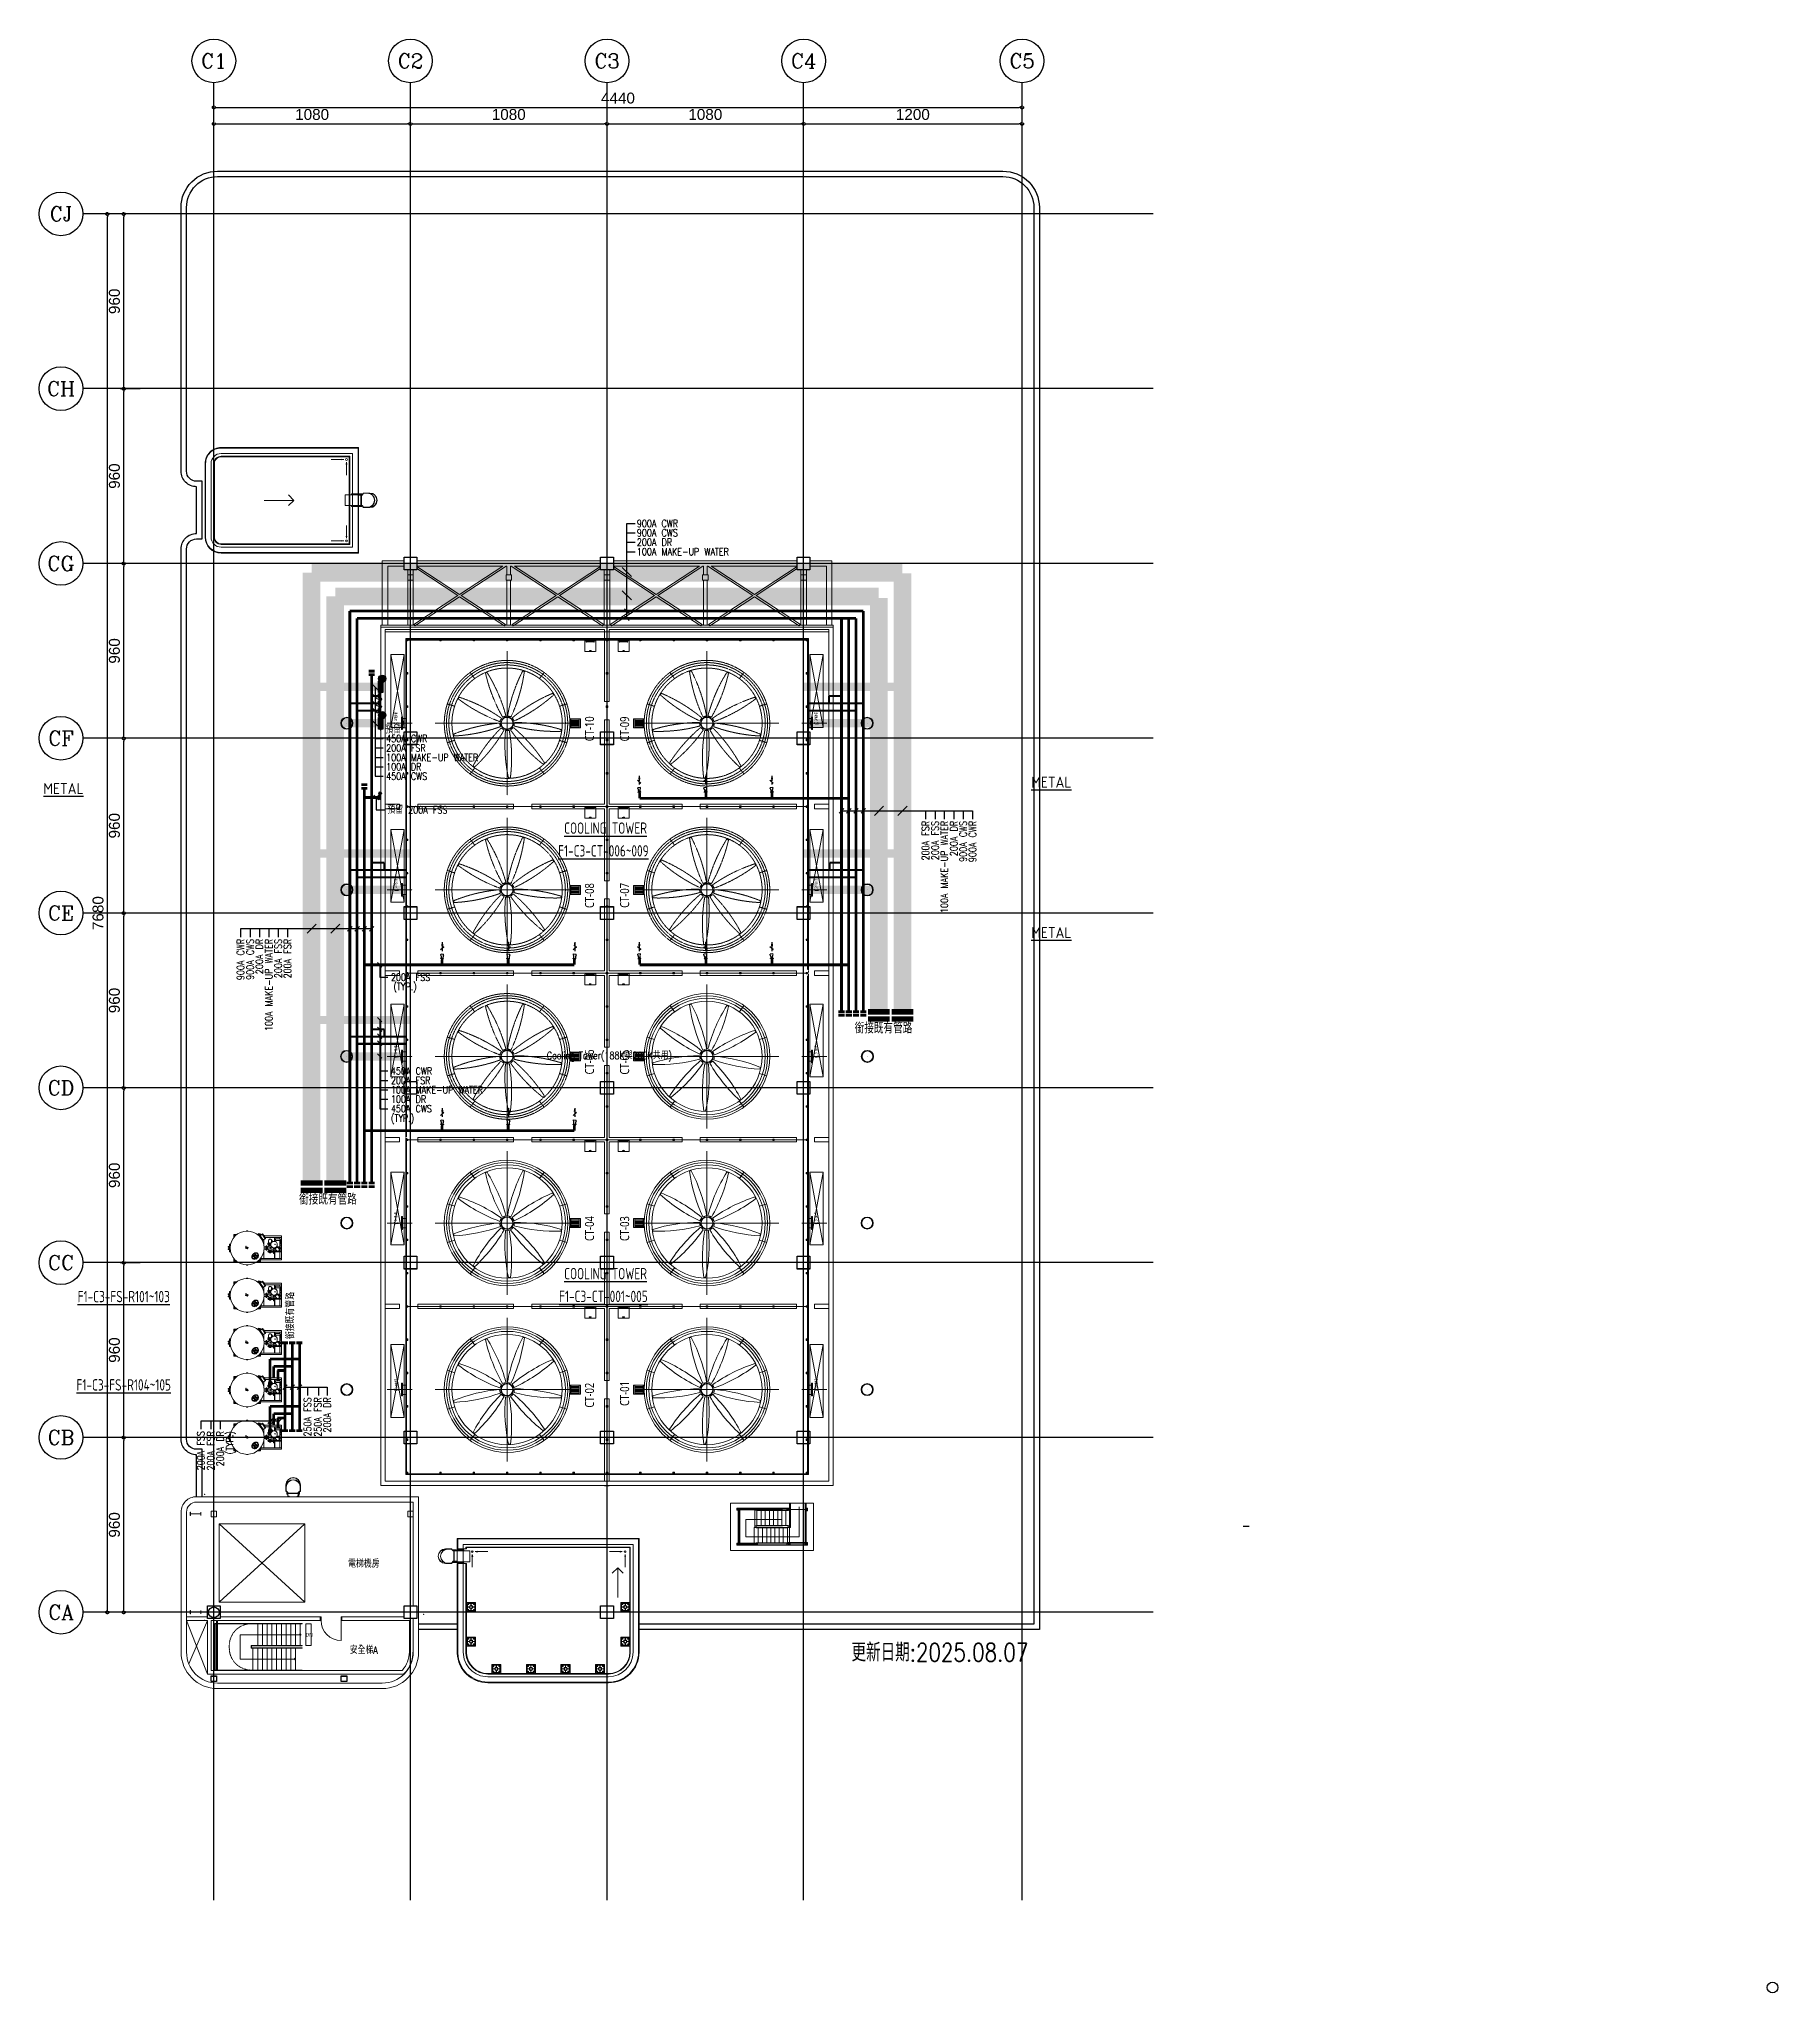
# Model space of a CAD drawing. Extents: x -18238 to -8686, y -1229 to 9502.
import ezdxf
from ezdxf.enums import TextEntityAlignment as Align

# ---------------------------------------------------------------- set-up
doc = ezdxf.new("R2010")
doc.units = 0
for name, pattern in [('188K-SM-03-C3-LR1-MECH-EQ-Y2257103$0$CUP- LRF$0$HIDDEN', [0.4, 0.3, -0.1]), ('X-CUB3-LR20$0$COL-CEN-LIN', [3.25, 2.5, -0.25, 0.25, -0.25]), ('X-CUB3-LR20$0$TAI_實線_CNS', [2000, 1000, -1000]), ('X-CUB3-LR20$0$虛線', [0.846667, 0.423333, -0.423333])]:
    doc.linetypes.add(name, pattern=pattern)
for name, color, linetype in [('188K-SM-03-C3-LR1-MECH-EQ-Y2257103$0$AC-EQ', 1, 'Continuous'), ('188K-SM-03-C3-LR1-MECH-EQ-Y2257103$0$AC-EQ-FUTURE', 8, 'Continuous'), ('188K-SM-03-C3-LR1-MECH-EQ-Y2257103$0$AC-EQ-TXT', 53, 'Continuous'), ('188K-SM-03-C3-LR1-MECH-EQ-Y2257103$0$AC-EQ-既有', 21, 'Continuous'), ('188K-SM-03-C3-LR1-MECH-EQ-Y2257103$0$XCM2QR1-200k$0$M-HVAC-EQUP-TEXT', 4, 'Continuous'), ('188K-SM-07-C3-LR1-MECH-PIPE-Y2257103$0$P-CW-聚', 4, 'Continuous'), ('188K-SM-07-C3-LR1-MECH-PIPE-Y2257103$0$P-DR', 5, 'Continuous'), ('188K-SM-07-C3-LR1-MECH-PIPE-Y2257103$0$P-MAKE-UP', 30, 'Continuous'), ('188K-SM-07-C3-LR1-MECH-PIPE-Y2257103$0$P-TXT', 53, 'Continuous'), ('188K-SM-07-C3-LR1-MECH-PIPE-Y2257103$0$P-砂濾-FSR', 3, 'Continuous'), ('188K-SM-07-C3-LR1-MECH-PIPE-Y2257103$0$P-砂濾-FSS', 6, 'Continuous'), ('X-CUB3-LR20$0$0-MC', 8, 'Continuous'), ('X-CUB3-LR20$0$0-NC', 8, 'Continuous'), ('X-CUB3-LR20$0$2_屋突二層平面圖_2_A-HATCH.Newcub', 8, 'Continuous'), ('X-CUB3-LR20$0$2_屋突二層平面圖_2_A-OBJE-2D-洗窗機基座.Newcub', 8, 'Continuous'), ('X-CUB3-LR20$0$2_屋突二層平面圖_2_A-OBJE-2D.Newcub', 8, 'Continuous'), ('X-CUB3-LR20$0$2_屋突二層平面圖_2_A-OBJE.Newcub', 8, 'Continuous'), ('X-CUB3-LR20$0$2_屋突二層平面圖_2_A-STRS.Newcub', 8, 'Continuous'), ('X-CUB3-LR20$0$2_屋突二層平面圖_2_A-TEXT-修改說明.V1', 8, 'Continuous'), ('X-CUB3-LR20$0$2_屋突二層平面圖_2_A-WALL-EX.Newcub', 8, 'Continuous'), ('X-CUB3-LR20$0$2_屋突二層平面圖_2_A-WALL-IN.Newcub', 8, 'Continuous'), ('X-CUB3-LR20$0$2_屋突二層平面圖_2_Door', 8, 'Continuous'), ('X-CUB3-LR20$0$2_屋突二層平面圖_2_S-BEAM-SHOW.Newcub', 8, 'Continuous'), ('X-CUB3-LR20$0$2_屋突二層平面圖_2_S-COL.Newcub', 8, 'Continuous'), ('X-CUB3-LR20$0$2_屋突二層平面圖_2_S-cooling tower管線.Newcub', 8, 'Continuous'), ('X-CUB3-LR20$0$2_屋突二層平面圖_2_S-SLAB-SHOW.Newcub', 8, 'Continuous'), ('X-CUB3-LR20$0$A-BLOCK', 8, 'Continuous'), ('X-CUB3-LR20$0$ASP_8', 8, 'Continuous'), ('X-CUB3-LR20$0$CCL', 8, 'X-CUB3-LR20$0$COL-CEN-LIN'), ('X-CUB3-LR20$0$COL-S', 8, 'Continuous'), ('X-CUB3-LR20$0$WALL-G', 8, 'Continuous')]:
    doc.layers.add(name, color=color, linetype=linetype)
doc.styles.add('188K-SM-03-C3-LR1-MECH-EQ-Y2257103$0$CUP- LRF$0$Standard', font='', dxfattribs={"width": 0.8})
doc.styles.add('188K-SM-03-C3-LR1-MECH-EQ-Y2257103$0$XCM2QR1-200k$0$AA-TXT', font='isocp.shx', dxfattribs={"width": 0.8, "bigfont": 'china.shx'})
doc.styles.add('188K-SM-07-C3-LR1-MECH-PIPE-Y2257103$0$Standard', font='txt.shx', dxfattribs={"bigfont": 'chineset.shx'})
doc.styles.add('X-CUB3-LR20$0$CHINA', font='simplex.shx', dxfattribs={"width": 0.75, "bigfont": 'chineset.shx'})
doc.styles.add('X-CUB3-LR20$0$COL-NUM', font='romanc')
doc.styles.add('X-CUB3-LR20$0$DIM', font='', dxfattribs={"width": 0.8})
doc.styles.add('X-CUB3-LR20$0$Gen-Text', font='arial.ttf', dxfattribs={"height": 2.5})
doc.styles.add('X-CUB3-LR20$0$Standard', font='', dxfattribs={"width": 0.8})
doc.styles.get('188K-SM-03-C3-LR1-MECH-EQ-Y2257103$0$CUP- LRF$0$Standard').set_extended_font_data('Microsoft JhengHei')
doc.styles.get('X-CUB3-LR20$0$DIM').set_extended_font_data('MingLiU')
doc.styles.get('X-CUB3-LR20$0$Standard').set_extended_font_data('Microsoft JhengHei')
doc.dimstyles.new('188K-SM-07-C3-LR1-MECH-PIPE-Y2257103$0$H-DIM', dxfattribs={"dimtxt": 1, "dimasz": 1, "dimexe": 0.5, "dimexo": 0.5, "dimgap": 0.5, "dimtad": 1, "dimdec": 0, "dimdsep": 46, "dimtxsty": '188K-SM-07-C3-LR1-MECH-PIPE-Y2257103$0$Standard', "dimblk1": '188K-SM-07-C3-LR1-MECH-PIPE-Y2257103$0$_OBLIQUE', "dimblk2": '188K-SM-07-C3-LR1-MECH-PIPE-Y2257103$0$_OBLIQUE', "dimsah": 1, "dimcen": 0.09, "dimdle": 0.5, "dimadec": 0, "dimazin": 0, "dimtfac": 1, "dimtdec": 0, "dimtmove": 2, "dimatfit": 0, "dimldrblk": '188K-SM-07-C3-LR1-MECH-PIPE-Y2257103$0$_OBLIQUE', "dimfxl": 1, "dimtolj": 1, "dimtzin": 0, "dimarcsym": 0})
doc.dimstyles.new('X-CUB3-LR20$0$CIRL', dxfattribs={"dimtxt": 50, "dimasz": 25, "dimexe": 16, "dimexo": 0, "dimgap": 6, "dimtad": 1, "dimdsep": 46, "dimtxsty": 'X-CUB3-LR20$0$DIM', "dimblk": 'X-CUB3-LR20$0$_DotBlank', "dimcen": 10, "dimdle": 16, "dimclrd": 256, "dimclre": 256, "dimclrt": 6, "dimadec": 0, "dimazin": 0, "dimtfac": 1, "dimtix": 1, "dimtmove": 2, "dimatfit": 3, "dimldrblk": 'X-CUB3-LR20$0$ARROW', "dimfxl": 1, "dimtolj": 1, "dimtzin": 0, "dimarcsym": 0})

# ---------------------------------------------------------------- blocks, each defined once
blk = doc.blocks.new('X-CUB3-LR20$0$cn-y')
at = {"layer": 'X-CUB3-LR20$0$0-MC'}
blk.add_circle((-50, 0), 50, dxfattribs=at)
at = {"layer": 'X-CUB3-LR20$0$0-NC', "style": 'X-CUB3-LR20$0$COL-NUM'}
blk.add_attdef('GRID-Y', text='', height=50, dxfattribs=at).set_placement((-50, 0), align=Align.MIDDLE_CENTER)
blk = doc.blocks.new('X-CUB3-LR20$0$_DotBlank')
at = {"color": 0, "linetype": 'ByBlock', "lineweight": -2}
blk.add_line((-0.5, 0), (-1, 0), dxfattribs=at)
blk.add_circle((0, 0), 0.5, dxfattribs=at)
blk = doc.blocks.new('*D65')
at = {"layer": 'DefPoints', "color": 0, "transparency": 16777216}
for p in [(0, 9847), (-4440, 9757), (0, 9757)]:
    blk.add_point(p, dxfattribs=at)
at = {"layer": 'X-CUB3-LR20$0$CCL', "lineweight": -2}
for p, q in [((-4440, 9757), (-4440, 9867)), ((-4424, 9847), (-16, 9847)), ((0, 9757), (0, 9867))]:
    blk.add_line(p, q, dxfattribs=at)
at = {"layer": 'X-CUB3-LR20$0$CCL', "lineweight": -2, "xscale": 16, "yscale": 16, "zscale": 16, "rotation": 180}
blk.add_blockref('X-CUB3-LR20$0$_DotBlank', (-4440, 9847), dxfattribs=at)
at = {"layer": 'X-CUB3-LR20$0$CCL', "lineweight": -2, "xscale": 16, "yscale": 16, "zscale": 16}
blk.add_blockref('X-CUB3-LR20$0$_DotBlank', (0, 9847), dxfattribs=at)
at = {"layer": 'X-CUB3-LR20$0$CCL', "color": 6, "insert": (-2220, 9898), "char_height": 2.5, "attachment_point": 5, "style": 'X-CUB3-LR20$0$Gen-Text'}
blk.add_mtext('\\A1;{\\H24x;4440}', dxfattribs=at)
blk = doc.blocks.new('X-CUB3-LR20$0$ARROW')
at = {"color": 3}
blk.add_solid([(0, 0), (-2.4, -0.4), (-2.4, 0.4)], dxfattribs=at)
blk = doc.blocks.new('*D66')
at = {"layer": 'DefPoints', "color": 0, "transparency": 16777216}
for p in [(-4440, 9667), (-3360, 9757), (-3360, 9667)]:
    blk.add_point(p, dxfattribs=at)
at = {"layer": 'X-CUB3-LR20$0$CCL', "lineweight": -2}
for p, q in [((-4440, 9667), (-4440, 9777)), ((-3360, 9667), (-3360, 9777)), ((-4424, 9757), (-3376, 9757))]:
    blk.add_line(p, q, dxfattribs=at)
at = {"layer": 'X-CUB3-LR20$0$CCL', "lineweight": -2, "xscale": 16, "yscale": 16, "zscale": 16, "rotation": 180}
blk.add_blockref('X-CUB3-LR20$0$_DotBlank', (-4440, 9757), dxfattribs=at)
at = {"layer": 'X-CUB3-LR20$0$CCL', "lineweight": -2, "xscale": 16, "yscale": 16, "zscale": 16}
blk.add_blockref('X-CUB3-LR20$0$_DotBlank', (-3360, 9757), dxfattribs=at)
at = {"layer": 'X-CUB3-LR20$0$CCL', "color": 6, "insert": (-3900, 9808), "char_height": 2.5, "attachment_point": 5, "style": 'X-CUB3-LR20$0$Gen-Text'}
blk.add_mtext('\\A1;{\\H24x;1080}', dxfattribs=at)
blk = doc.blocks.new('*D67')
at = {"layer": 'DefPoints', "color": 0, "transparency": 16777216}
for p in [(-3360, 9667), (-2280, 9757), (-2280, 9667)]:
    blk.add_point(p, dxfattribs=at)
at = {"layer": 'X-CUB3-LR20$0$CCL', "lineweight": -2}
for p, q in [((-3360, 9667), (-3360, 9777)), ((-2280, 9667), (-2280, 9777)), ((-3344, 9757), (-2296, 9757))]:
    blk.add_line(p, q, dxfattribs=at)
at = {"layer": 'X-CUB3-LR20$0$CCL', "lineweight": -2, "xscale": 16, "yscale": 16, "zscale": 16, "rotation": 180}
blk.add_blockref('X-CUB3-LR20$0$_DotBlank', (-3360, 9757), dxfattribs=at)
at = {"layer": 'X-CUB3-LR20$0$CCL', "lineweight": -2, "xscale": 16, "yscale": 16, "zscale": 16}
blk.add_blockref('X-CUB3-LR20$0$_DotBlank', (-2280, 9757), dxfattribs=at)
at = {"layer": 'X-CUB3-LR20$0$CCL', "color": 6, "insert": (-2820, 9808), "char_height": 2.5, "attachment_point": 5, "style": 'X-CUB3-LR20$0$Gen-Text'}
blk.add_mtext('\\A1;{\\H24x;1080}', dxfattribs=at)
blk = doc.blocks.new('*D68')
at = {"layer": 'DefPoints', "color": 0, "transparency": 16777216}
for p in [(-2280, 9667), (-1200, 9757), (-1200, 9667)]:
    blk.add_point(p, dxfattribs=at)
at = {"layer": 'X-CUB3-LR20$0$CCL', "lineweight": -2}
for p, q in [((-2280, 9667), (-2280, 9777)), ((-1200, 9667), (-1200, 9777)), ((-2264, 9757), (-1216, 9757))]:
    blk.add_line(p, q, dxfattribs=at)
at = {"layer": 'X-CUB3-LR20$0$CCL', "lineweight": -2, "xscale": 16, "yscale": 16, "zscale": 16, "rotation": 180}
blk.add_blockref('X-CUB3-LR20$0$_DotBlank', (-2280, 9757), dxfattribs=at)
at = {"layer": 'X-CUB3-LR20$0$CCL', "lineweight": -2, "xscale": 16, "yscale": 16, "zscale": 16}
blk.add_blockref('X-CUB3-LR20$0$_DotBlank', (-1200, 9757), dxfattribs=at)
at = {"layer": 'X-CUB3-LR20$0$CCL', "color": 6, "insert": (-1740, 9808), "char_height": 2.5, "attachment_point": 5, "style": 'X-CUB3-LR20$0$Gen-Text'}
blk.add_mtext('\\A1;{\\H24x;1080}', dxfattribs=at)
blk = doc.blocks.new('*D69')
at = {"layer": 'DefPoints', "color": 0, "transparency": 16777216}
for p in [(-1200, 9667), (0, 9757), (0, 9667)]:
    blk.add_point(p, dxfattribs=at)
at = {"layer": 'X-CUB3-LR20$0$CCL', "lineweight": -2}
for p, q in [((-1200, 9667), (-1200, 9777)), ((0, 9667), (0, 9777)), ((-1184, 9757), (-16, 9757))]:
    blk.add_line(p, q, dxfattribs=at)
at = {"layer": 'X-CUB3-LR20$0$CCL', "lineweight": -2, "xscale": 16, "yscale": 16, "zscale": 16, "rotation": 180}
blk.add_blockref('X-CUB3-LR20$0$_DotBlank', (-1200, 9757), dxfattribs=at)
at = {"layer": 'X-CUB3-LR20$0$CCL', "lineweight": -2, "xscale": 16, "yscale": 16, "zscale": 16}
blk.add_blockref('X-CUB3-LR20$0$_DotBlank', (0, 9757), dxfattribs=at)
at = {"layer": 'X-CUB3-LR20$0$CCL', "color": 6, "insert": (-600, 9808), "char_height": 2.5, "attachment_point": 5, "style": 'X-CUB3-LR20$0$Gen-Text'}
blk.add_mtext('\\A1;{\\H24x;1200}', dxfattribs=at)
blk = doc.blocks.new('*D70')
at = {"layer": 'DefPoints', "color": 0, "transparency": 16777216}
for p in [(-5025, 9262), (-4935, 9262), (-4935, 1582)]:
    blk.add_point(p, dxfattribs=at)
at = {"layer": 'X-CUB3-LR20$0$CCL', "lineweight": -2}
for p, q in [((-4935, 9262), (-5045, 9262)), ((-5025, 1598), (-5025, 9246)), ((-4935, 1582), (-5045, 1582))]:
    blk.add_line(p, q, dxfattribs=at)
at = {"layer": 'X-CUB3-LR20$0$CCL', "lineweight": -2, "xscale": 16, "yscale": 16, "zscale": 16}
for p, rotation in [((-5025, 9262), 90), ((-5025, 1582), 270)]:
    blk.add_blockref('X-CUB3-LR20$0$_DotBlank', p, dxfattribs=dict(at, rotation=rotation))
at = {"layer": 'X-CUB3-LR20$0$CCL', "color": 6, "insert": (-5076, 5422), "char_height": 2.5, "attachment_point": 5, "rotation": 90, "style": 'X-CUB3-LR20$0$Gen-Text'}
blk.add_mtext('\\A1;{\\H24x;7680}', dxfattribs=at)
blk = doc.blocks.new('*D71')
at = {"layer": 'DefPoints', "color": 0, "transparency": 16777216}
for p in [(-4935, 2542), (-4845, 2542), (-4845, 1582)]:
    blk.add_point(p, dxfattribs=at)
at = {"layer": 'X-CUB3-LR20$0$CCL', "lineweight": -2}
for p, q in [((-4845, 2542), (-4955, 2542)), ((-4935, 1598), (-4935, 2526)), ((-4845, 1582), (-4955, 1582))]:
    blk.add_line(p, q, dxfattribs=at)
at = {"layer": 'X-CUB3-LR20$0$CCL', "lineweight": -2, "xscale": 16, "yscale": 16, "zscale": 16}
for p, rotation in [((-4935, 2542), 90), ((-4935, 1582), 270)]:
    blk.add_blockref('X-CUB3-LR20$0$_DotBlank', p, dxfattribs=dict(at, rotation=rotation))
at = {"layer": 'X-CUB3-LR20$0$CCL', "color": 6, "insert": (-4986, 2062), "char_height": 2.5, "attachment_point": 5, "rotation": 90, "style": 'X-CUB3-LR20$0$Gen-Text'}
blk.add_mtext('\\A1;{\\H24x;960}', dxfattribs=at)
blk = doc.blocks.new('*D72')
at = {"layer": 'DefPoints', "color": 0, "transparency": 16777216}
for p in [(-4935, 3502), (-4845, 3502), (-4845, 2542)]:
    blk.add_point(p, dxfattribs=at)
at = {"layer": 'X-CUB3-LR20$0$CCL', "lineweight": -2}
for p, q in [((-4845, 3502), (-4955, 3502)), ((-4935, 2558), (-4935, 3486)), ((-4845, 2542), (-4955, 2542))]:
    blk.add_line(p, q, dxfattribs=at)
at = {"layer": 'X-CUB3-LR20$0$CCL', "lineweight": -2, "xscale": 16, "yscale": 16, "zscale": 16}
for p, rotation in [((-4935, 3502), 90), ((-4935, 2542), 270)]:
    blk.add_blockref('X-CUB3-LR20$0$_DotBlank', p, dxfattribs=dict(at, rotation=rotation))
at = {"layer": 'X-CUB3-LR20$0$CCL', "color": 6, "insert": (-4986, 3022), "char_height": 2.5, "attachment_point": 5, "rotation": 90, "style": 'X-CUB3-LR20$0$Gen-Text'}
blk.add_mtext('\\A1;{\\H24x;960}', dxfattribs=at)
blk = doc.blocks.new('*D73')
at = {"layer": 'DefPoints', "color": 0, "transparency": 16777216}
for p in [(-4935, 4462), (-4845, 4462), (-4845, 3502)]:
    blk.add_point(p, dxfattribs=at)
at = {"layer": 'X-CUB3-LR20$0$CCL', "lineweight": -2}
for p, q in [((-4845, 4462), (-4955, 4462)), ((-4935, 3518), (-4935, 4446)), ((-4845, 3502), (-4955, 3502))]:
    blk.add_line(p, q, dxfattribs=at)
at = {"layer": 'X-CUB3-LR20$0$CCL', "lineweight": -2, "xscale": 16, "yscale": 16, "zscale": 16}
for p, rotation in [((-4935, 4462), 90), ((-4935, 3502), 270)]:
    blk.add_blockref('X-CUB3-LR20$0$_DotBlank', p, dxfattribs=dict(at, rotation=rotation))
at = {"layer": 'X-CUB3-LR20$0$CCL', "color": 6, "insert": (-4986, 3982), "char_height": 2.5, "attachment_point": 5, "rotation": 90, "style": 'X-CUB3-LR20$0$Gen-Text'}
blk.add_mtext('\\A1;{\\H24x;960}', dxfattribs=at)
blk = doc.blocks.new('*D74')
at = {"layer": 'DefPoints', "color": 0, "transparency": 16777216}
for p in [(-4935, 5422), (-4845, 5422), (-4845, 4462)]:
    blk.add_point(p, dxfattribs=at)
at = {"layer": 'X-CUB3-LR20$0$CCL', "lineweight": -2}
for p, q in [((-4845, 5422), (-4955, 5422)), ((-4935, 4478), (-4935, 5406)), ((-4845, 4462), (-4955, 4462))]:
    blk.add_line(p, q, dxfattribs=at)
at = {"layer": 'X-CUB3-LR20$0$CCL', "lineweight": -2, "xscale": 16, "yscale": 16, "zscale": 16}
for p, rotation in [((-4935, 5422), 90), ((-4935, 4462), 270)]:
    blk.add_blockref('X-CUB3-LR20$0$_DotBlank', p, dxfattribs=dict(at, rotation=rotation))
at = {"layer": 'X-CUB3-LR20$0$CCL', "color": 6, "insert": (-4986, 4942), "char_height": 2.5, "attachment_point": 5, "rotation": 90, "style": 'X-CUB3-LR20$0$Gen-Text'}
blk.add_mtext('\\A1;{\\H24x;960}', dxfattribs=at)
blk = doc.blocks.new('*D75')
at = {"layer": 'DefPoints', "color": 0, "transparency": 16777216}
for p in [(-4935, 6382), (-4845, 6382), (-4845, 5422)]:
    blk.add_point(p, dxfattribs=at)
at = {"layer": 'X-CUB3-LR20$0$CCL', "lineweight": -2}
for p, q in [((-4845, 6382), (-4955, 6382)), ((-4935, 5438), (-4935, 6366)), ((-4845, 5422), (-4955, 5422))]:
    blk.add_line(p, q, dxfattribs=at)
at = {"layer": 'X-CUB3-LR20$0$CCL', "lineweight": -2, "xscale": 16, "yscale": 16, "zscale": 16}
for p, rotation in [((-4935, 6382), 90), ((-4935, 5422), 270)]:
    blk.add_blockref('X-CUB3-LR20$0$_DotBlank', p, dxfattribs=dict(at, rotation=rotation))
at = {"layer": 'X-CUB3-LR20$0$CCL', "color": 6, "insert": (-4986, 5902), "char_height": 2.5, "attachment_point": 5, "rotation": 90, "style": 'X-CUB3-LR20$0$Gen-Text'}
blk.add_mtext('\\A1;{\\H24x;960}', dxfattribs=at)
blk = doc.blocks.new('*D76')
at = {"layer": 'DefPoints', "color": 0, "transparency": 16777216}
for p in [(-4935, 7342), (-4845, 7342), (-4845, 6382)]:
    blk.add_point(p, dxfattribs=at)
at = {"layer": 'X-CUB3-LR20$0$CCL', "lineweight": -2}
for p, q in [((-4845, 7342), (-4955, 7342)), ((-4935, 6398), (-4935, 7326)), ((-4845, 6382), (-4955, 6382))]:
    blk.add_line(p, q, dxfattribs=at)
at = {"layer": 'X-CUB3-LR20$0$CCL', "lineweight": -2, "xscale": 16, "yscale": 16, "zscale": 16}
for p, rotation in [((-4935, 7342), 90), ((-4935, 6382), 270)]:
    blk.add_blockref('X-CUB3-LR20$0$_DotBlank', p, dxfattribs=dict(at, rotation=rotation))
at = {"layer": 'X-CUB3-LR20$0$CCL', "color": 6, "insert": (-4986, 6862), "char_height": 2.5, "attachment_point": 5, "rotation": 90, "style": 'X-CUB3-LR20$0$Gen-Text'}
blk.add_mtext('\\A1;{\\H24x;960}', dxfattribs=at)
blk = doc.blocks.new('*D77')
at = {"layer": 'DefPoints', "color": 0, "transparency": 16777216}
for p in [(-4935, 8302), (-4845, 8302), (-4845, 7342)]:
    blk.add_point(p, dxfattribs=at)
at = {"layer": 'X-CUB3-LR20$0$CCL', "lineweight": -2}
for p, q in [((-4845, 8302), (-4955, 8302)), ((-4935, 7358), (-4935, 8286)), ((-4845, 7342), (-4955, 7342))]:
    blk.add_line(p, q, dxfattribs=at)
at = {"layer": 'X-CUB3-LR20$0$CCL', "lineweight": -2, "xscale": 16, "yscale": 16, "zscale": 16}
for p, rotation in [((-4935, 8302), 90), ((-4935, 7342), 270)]:
    blk.add_blockref('X-CUB3-LR20$0$_DotBlank', p, dxfattribs=dict(at, rotation=rotation))
at = {"layer": 'X-CUB3-LR20$0$CCL', "color": 6, "insert": (-4986, 7822), "char_height": 2.5, "attachment_point": 5, "rotation": 90, "style": 'X-CUB3-LR20$0$Gen-Text'}
blk.add_mtext('\\A1;{\\H24x;960}', dxfattribs=at)
blk = doc.blocks.new('*D78')
at = {"layer": 'DefPoints', "color": 0, "transparency": 16777216}
for p in [(-4935, 9262), (-4845, 9262), (-4845, 8302)]:
    blk.add_point(p, dxfattribs=at)
at = {"layer": 'X-CUB3-LR20$0$CCL', "lineweight": -2}
for p, q in [((-4845, 9262), (-4955, 9262)), ((-4935, 8318), (-4935, 9246)), ((-4845, 8302), (-4955, 8302))]:
    blk.add_line(p, q, dxfattribs=at)
at = {"layer": 'X-CUB3-LR20$0$CCL', "lineweight": -2, "xscale": 16, "yscale": 16, "zscale": 16}
for p, rotation in [((-4935, 9262), 90), ((-4935, 8302), 270)]:
    blk.add_blockref('X-CUB3-LR20$0$_DotBlank', p, dxfattribs=dict(at, rotation=rotation))
at = {"layer": 'X-CUB3-LR20$0$CCL', "color": 6, "insert": (-4986, 8782), "char_height": 2.5, "attachment_point": 5, "rotation": 90, "style": 'X-CUB3-LR20$0$Gen-Text'}
blk.add_mtext('\\A1;{\\H24x;960}', dxfattribs=at)
blk = doc.blocks.new('188K-SM-07-C3-LR1-MECH-PIPE-Y2257103$0$450A-70')
for p, q in [((125, 424), (80, 398)), ((101, 265), (101, 275)), ((147, 385), (103, 359)), ((183, 577), (183, 526)), ((229, 577), (229, 526)), ((265, 385), (309, 359)), ((287, 424), (332, 398))]:
    blk.add_line(p, q)
for points in [[(68, 318), (68, -318), (0, -318), (0, 318), (68, 318)], [(250, 318), (250, -318), (182, -318), (182, 318), (250, 318)], [(101, -265), (101, -358), (149, -358), (149, -265)]]:
    blk.add_lwpolyline(points)
blk.add_lwpolyline([(182, -265), (182, 265), (68, 265), (68, -265)], close=True)
blk.add_circle((206, 445), 200)
for centre, start, end in [((74, 410), 194.99973, 300), ((109, 348), 120, 225.00027), ((118, 435), 300, 6.32579), ((154, 374), 53.67726, 120), ((171, 577), 0, 105.00027), ((171, 526), 293.67633, 360), ((241, 577), 74.99973, 180), ((241, 526), 180, 246.32123), ((258, 374), 60, 126.32598), ((294, 435), 173.67709, 240), ((303, 348), 314.99973, 60), ((338, 410), 240, 345.00027)]:
    blk.add_arc(centre, 12.9, start, end)
for major_axis, start_param, end_param in [((-106, 106), 5.7595912, 7.3303782), ((-106, 106), 1.570801, 3.141588), ((-106, -106), 2.0943997, 3.6651868)]:
    blk.add_ellipse((206, 445), major_axis=major_axis, ratio=1, start_param=start_param, end_param=end_param)
for points, knots in [([(176, 514), (175, 514), (175, 514), (171, 512), (168, 510), (160, 505), (156, 502), (151, 497), (149, 495), (147, 492), (145, 490), (142, 485), (139, 481), (136, 473), (134, 469), (132, 462), (132, 458), (131, 452), (131, 449), (131, 445), (131, 445), (131, 445)], [6.6961528, 6.6961528, 6.6961528, 6.6961528, 6.7162552, 6.7162552, 6.8673682, 6.8673682, 7.0715877, 7.0715877, 7.1578014, 7.1578014, 7.2440151, 7.2440151, 7.4164425, 7.4164425, 7.5888699, 7.5888699, 7.7192698, 7.7192698, 7.8496698, 7.8496698, 7.8537511, 7.8537511, 7.8537511, 7.8537511]), ([(131, 445), (131, 443), (131, 441), (131, 439), (131, 438), (131, 437)], [1.57099984, 1.57099984, 1.57099984, 1.57099984, 1.64336362, 1.64336362, 1.6809392, 1.6809392, 1.6809392, 1.6809392]), ([(161, 384), (164, 382), (166, 381), (173, 377), (177, 375), (185, 372), (190, 371), (196, 370), (199, 370), (204, 370), (207, 369), (212, 370), (214, 370), (220, 371), (224, 372), (231, 374), (235, 375), (242, 378), (245, 380), (249, 383), (250, 384), (251, 384)], [2.5073683, 2.5073683, 2.5073683, 2.5073683, 2.6273686, 2.6273686, 2.8042169, 2.8042169, 2.9810652, 2.9810652, 3.0817999, 3.0817999, 3.1825346, 3.1825346, 3.2832693, 3.2832693, 3.4330278, 3.4330278, 3.5827863, 3.5827863, 3.7325447, 3.7325447, 3.7753511, 3.7753511, 3.7753511, 3.7753511]), ([(169, 445), (169, 443), (169, 442), (170, 437), (171, 434), (173, 429), (174, 427), (176, 423), (178, 421), (181, 418), (182, 417), (184, 416), (184, 415), (187, 414), (188, 413), (190, 412), (191, 412), (193, 411), (194, 410), (197, 409), (198, 409), (201, 409), (202, 408), (205, 408), (206, 408), (209, 408), (211, 409), (213, 409), (214, 409), (217, 410), (218, 410), (220, 411), (222, 412), (225, 413), (226, 414), (229, 416), (230, 417), (232, 419), (233, 420), (235, 423), (236, 424), (238, 427), (239, 428), (240, 431), (240, 432), (241, 434), (241, 435), (242, 438), (242, 439), (243, 442), (243, 444), (243, 447), (243, 448), (242, 450), (242, 452), (242, 454), (241, 456), (240, 459), (240, 460), (238, 463), (237, 464), (236, 467), (235, 468), (233, 470), (232, 471), (230, 473), (228, 474), (226, 476), (225, 476), (223, 478), (222, 478), (219, 479), (218, 480), (215, 481), (213, 481), (210, 482), (209, 482), (206, 482), (205, 482), (202, 482), (200, 481), (197, 481), (196, 480), (193, 480), (192, 479), (190, 478), (189, 477), (186, 476), (185, 475), (183, 473), (181, 472), (180, 471), (179, 470), (177, 468), (177, 467), (175, 464), (174, 462), (172, 459), (172, 458), (171, 456), (171, 455), (170, 452), (170, 451), (169, 448), (169, 447), (169, 445)], [1.5709998, 1.5709998, 1.5709998, 1.5709998, 1.6930829, 1.6930829, 1.9499589, 1.9499589, 2.1412883, 2.1412883, 2.3518295, 2.3518295, 2.4507935, 2.4507935, 2.5497574, 2.5497574, 2.6487214, 2.6487214, 2.7476853, 2.7476853, 2.8466492, 2.8466492, 2.9566683, 2.9566683, 3.0666873, 3.0666873, 3.1854601, 3.1854601, 3.3042329, 3.3042329, 3.4017294, 3.4017294, 3.4992259, 3.4992259, 3.6283711, 3.6283711, 3.7575164, 3.7575164, 3.8866616, 3.8866616, 4.0158068, 4.0158068, 4.1449521, 4.1449521, 4.2740973, 4.2740973, 4.3752289, 4.3752289, 4.4763605, 4.4763605, 4.600581, 4.600581, 4.7248015, 4.7248015, 4.8262072, 4.8262072, 4.9276128, 4.9276128, 5.0547329, 5.0547329, 5.1775091, 5.1775091, 5.3002853, 5.3002853, 5.4230614, 5.4230614, 5.5458376, 5.5458376, 5.6686137, 5.6686137, 5.7681139, 5.7681139, 5.867614, 5.867614, 5.9900483, 5.9900483, 6.1396813, 6.1396813, 6.244003, 6.244003, 6.3483248, 6.3483248, 6.4887279, 6.4887279, 6.5962403, 6.5962403, 6.7036673, 6.7036673, 6.8110944, 6.8110944, 6.9306126, 6.9306126, 7.0566123, 7.0566123, 7.1481183, 7.1481183, 7.2396243, 7.2396243, 7.4189911, 7.4189911, 7.5235547, 7.5235547, 7.6212223, 7.6212223, 7.7188899, 7.7188899, 7.8537511, 7.8537511, 7.8537511, 7.8537511]), ([(281, 437), (281, 441), (282, 445), (281, 455), (280, 460), (277, 472), (275, 477), (269, 486), (267, 490), (260, 497), (257, 501), (250, 507), (245, 509), (240, 513), (238, 513), (236, 514)], [4.6017843, 4.6017843, 4.6017843, 4.6017843, 4.7615195, 4.7615195, 4.9937021, 4.9937021, 5.2258847, 5.2258847, 5.4161563, 5.4161563, 5.6064279, 5.6064279, 5.7966995, 5.7966995, 5.8697389, 5.8697389, 5.8697389, 5.8697389])]:
    blk.add_open_spline(points, degree=3, knots=knots)
blk = doc.blocks.new('188K-SM-07-C3-LR1-MECH-PIPE-Y2257103$0$_OBLIQUE')
at = {"color": 0, "linetype": 'ByBlock'}
blk.add_line((-0.5, -0.5), (0.5, 0.5), dxfattribs=at)
blk = doc.blocks.new('188K-SM-07-C3-LR1-MECH-PIPE-Y2257103$0$100A-70')
for p, q in [((11, 220), (11, 216)), ((11, 220), (18, 220)), ((11, 216), (18, 216)), ((18, 222), (23, 222)), ((18, 222), (18, 214)), ((18, 214), (23, 214)), ((23, 259), (23, 222)), ((23, 214), (23, 176)), ((23, 197), (29, 197)), ((23, 189), (32, 189)), ((39, 261), (25, 261)), ((25, 174), (40, 174)), ((32, 174), (32, 155)), ((32, 155), (60, 155)), ((35, 155), (35, 150)), ((35, 150), (53, 140)), ((53, 74), (53, 140)), ((53, 140), (67, 140)), ((70, 210), (54, 201)), ((79, 195), (62, 186)), ((82, 146), (67, 140)), ((67, 74), (67, 140)), ((93, 268), (93, 248)), ((109, 268), (109, 248)), ((123, 195), (140, 186)), ((132, 210), (148, 201))]:
    blk.add_line(p, q)
for points in [[(34, 115), (34, -115), (1, -115), (1, 115), (34, 115)], [(119, 115), (119, -115), (86, -115), (86, 115), (119, 115)], [(53, -74), (53, -107), (67, -107), (67, -74)]]:
    blk.add_lwpolyline(points)
blk.add_lwpolyline([(86, -74), (86, 74), (34, 74), (34, -74)], close=True)
blk.add_circle((101, 218), 75)
for centre, start, end in [((51, 205), 194.99973, 300), ((65, 182), 120, 225.00027), ((68, 214), 300, 6.32579), ((81, 191), 53.67726, 120), ((88, 268), 0, 105.00027), ((88, 248), 293.67633, 360), ((114, 268), 74.99973, 180), ((114, 248), 180, 246.32123), ((121, 191), 60, 126.32598), ((134, 214), 173.67709, 240), ((137, 182), 314.99973, 60), ((151, 205), 240, 345.00027)]:
    blk.add_arc(centre, 4.84, start, end)
for centre, major_axis, start_param, end_param in [((25, 259), (1.59, 1.59), 0.7853982, 2.3561945), ((25, 176), (1.59, 1.59), 2.3561945, 3.9269908), ((101, 218), (39.8, 39.8), 1.0472022, 2.6179892), ((101, 218), (-39.8, 39.8), 1.570801, 3.141588), ((101, 218), (-39.8, 39.8), 3.6651961, 5.2359831)]:
    blk.add_ellipse(centre, major_axis=major_axis, ratio=1, start_param=start_param, end_param=end_param)
for points, knots in [([(90, 244), (89, 244), (89, 244), (88, 243), (87, 242), (84, 241), (82, 239), (80, 237), (80, 237), (79, 236), (78, 235), (77, 233), (76, 231), (75, 229), (74, 227), (73, 224), (73, 223), (73, 221), (73, 219), (73, 218), (73, 218), (73, 218)], [6.6961528, 6.6961528, 6.6961528, 6.6961528, 6.7162552, 6.7162552, 6.8673682, 6.8673682, 7.0715877, 7.0715877, 7.1578014, 7.1578014, 7.2440151, 7.2440151, 7.4164425, 7.4164425, 7.5888699, 7.5888699, 7.7192698, 7.7192698, 7.8496698, 7.8496698, 7.8537511, 7.8537511, 7.8537511, 7.8537511]), ([(73, 218), (73, 217), (73, 217), (73, 216), (73, 215), (73, 215)], [1.57099984, 1.57099984, 1.57099984, 1.57099984, 1.64336362, 1.64336362, 1.6809392, 1.6809392, 1.6809392, 1.6809392]), ([(84, 195), (85, 195), (86, 194), (89, 193), (90, 192), (93, 191), (95, 190), (97, 190), (98, 190), (100, 190), (101, 190), (103, 190), (104, 190), (106, 190), (108, 190), (110, 191), (112, 192), (114, 193), (116, 194), (117, 195), (117, 195), (118, 195)], [2.5073683, 2.5073683, 2.5073683, 2.5073683, 2.6273686, 2.6273686, 2.8042169, 2.8042169, 2.9810652, 2.9810652, 3.0817999, 3.0817999, 3.1825346, 3.1825346, 3.2832693, 3.2832693, 3.4330278, 3.4330278, 3.5827863, 3.5827863, 3.7325447, 3.7325447, 3.7753511, 3.7753511, 3.7753511, 3.7753511]), ([(87, 218), (87, 217), (87, 217), (87, 215), (88, 214), (89, 212), (89, 211), (90, 210), (91, 209), (92, 208), (92, 208), (93, 207), (93, 207), (94, 206), (94, 206), (95, 206), (95, 205), (96, 205), (97, 205), (97, 205), (98, 205), (99, 204), (99, 204), (101, 204), (101, 204), (102, 204), (103, 204), (104, 204), (104, 205), (105, 205), (105, 205), (106, 205), (107, 206), (108, 206), (108, 206), (109, 207), (110, 207), (111, 208), (111, 209), (112, 210), (112, 210), (113, 211), (113, 212), (114, 213), (114, 213), (114, 214), (114, 214), (115, 215), (115, 216), (115, 217), (115, 218), (115, 219), (115, 219), (115, 220), (115, 220), (114, 222), (114, 222), (114, 223), (114, 224), (113, 225), (113, 225), (112, 226), (112, 227), (111, 227), (111, 228), (110, 229), (109, 229), (109, 230), (108, 230), (107, 230), (107, 230), (106, 231), (106, 231), (104, 231), (104, 232), (102, 232), (102, 232), (101, 232), (101, 232), (99, 232), (99, 232), (98, 231), (97, 231), (96, 231), (96, 231), (95, 230), (94, 230), (94, 230), (93, 229), (92, 229), (92, 228), (91, 228), (91, 227), (90, 227), (90, 226), (89, 225), (89, 225), (88, 223), (88, 223), (88, 222), (88, 222), (87, 221), (87, 220), (87, 219), (87, 219), (87, 218)], [1.5709998, 1.5709998, 1.5709998, 1.5709998, 1.6930829, 1.6930829, 1.9499589, 1.9499589, 2.1412883, 2.1412883, 2.3518295, 2.3518295, 2.4507935, 2.4507935, 2.5497574, 2.5497574, 2.6487214, 2.6487214, 2.7476853, 2.7476853, 2.8466492, 2.8466492, 2.9566683, 2.9566683, 3.0666873, 3.0666873, 3.1854601, 3.1854601, 3.3042329, 3.3042329, 3.4017294, 3.4017294, 3.4992259, 3.4992259, 3.6283711, 3.6283711, 3.7575164, 3.7575164, 3.8866616, 3.8866616, 4.0158068, 4.0158068, 4.1449521, 4.1449521, 4.2740973, 4.2740973, 4.3752289, 4.3752289, 4.4763605, 4.4763605, 4.600581, 4.600581, 4.7248015, 4.7248015, 4.8262072, 4.8262072, 4.9276128, 4.9276128, 5.0547329, 5.0547329, 5.1775091, 5.1775091, 5.3002853, 5.3002853, 5.4230614, 5.4230614, 5.5458376, 5.5458376, 5.6686137, 5.6686137, 5.7681139, 5.7681139, 5.867614, 5.867614, 5.9900483, 5.9900483, 6.1396813, 6.1396813, 6.244003, 6.244003, 6.3483248, 6.3483248, 6.4887279, 6.4887279, 6.5962403, 6.5962403, 6.7036673, 6.7036673, 6.8110944, 6.8110944, 6.9306126, 6.9306126, 7.0566123, 7.0566123, 7.1481183, 7.1481183, 7.2396243, 7.2396243, 7.4189911, 7.4189911, 7.5235547, 7.5235547, 7.6212223, 7.6212223, 7.7188899, 7.7188899, 7.8537511, 7.8537511, 7.8537511, 7.8537511]), ([(129, 215), (129, 216), (129, 218), (129, 222), (129, 224), (128, 228), (127, 230), (125, 233), (124, 235), (121, 238), (120, 239), (117, 241), (116, 242), (114, 243), (113, 244), (112, 244)], [4.6017843, 4.6017843, 4.6017843, 4.6017843, 4.7615195, 4.7615195, 4.9937021, 4.9937021, 5.2258847, 5.2258847, 5.4161563, 5.4161563, 5.6064279, 5.6064279, 5.7966995, 5.7966995, 5.8697389, 5.8697389, 5.8697389, 5.8697389])]:
    blk.add_open_spline(points, degree=3, knots=knots)
blk = doc.blocks.new('188K-SM-07-C3-LR1-MECH-PIPE-Y2257103$0$噴頭')
for p, q in [((-18492.2, 3095.8), (-18489.9, 3096)), ((-18492.2, 3095.8), (-18488.6, 3095.8)), ((-18492.2, 3095.8), (-18489.9, 3095.5)), ((-18487.2, 3094.7), (-18489.2, 3097)), ((-18489.2, 3097), (-18488.6, 3095.8)), ((-18487.7, 3095.8), (-18487.2, 3094.7)), ((-18487.7, 3095.8), (-18486.2, 3095.8)), ((-18484.2, 3095), (-18484, 3096.8)), ((-18483.5, 3094.9), (-18484.2, 3095)), ((-18483.4, 3096.8), (-18484, 3096.8)), ((-18481.3, 3094.8), (-18481.2, 3096.6)), ((-18481.1, 3094.7), (-18481.3, 3094.8)), ((-18481.2, 3096.6), (-18481, 3096.6)), ((-18480.9, 3095), (-18480.8, 3096.4)), ((-18480.8, 3096), (-18480.2, 3096)), ((-18480.8, 3095.3), (-18480.3, 3095.3)), ((-18480.3, 3095.3), (-18480.2, 3096)), ((-18480.3, 3095.6), (-18479.3, 3095.6))]:
    blk.add_line(p, q)
for centre, radius, start, end in [((-18482, 3091.5), 3.74, 78.9478, 113.5529), ((-18481.4, 3100), 3.74, 238.2169, 272.822), ((-18481.1, 3095), 0.227, 265.8849, 355.8849), ((-18481, 3096.4), 0.227, 355.8849, 85.8849)]:
    blk.add_arc(centre, radius, start, end)
blk = doc.blocks.new('188K-SM-03-C3-LR1-MECH-EQ-Y2257103$0$sf1')
at = {"linetype": 'Continuous', "lineweight": 15}
for p, q in [((1006, 0), (0, 0)), ((0, -84), (0, 0)), ((870, -141), (1045, 109)), ((873, -114), (1021, 97)), ((889, -155), (1064, 96)), ((931, 26), (905, -11)), ((922, -17), (949, 22)), ((937, 33), (931, 26)), ((931, 26), (945, 16)), ((937, 33), (950, 24)), ((949, 22), (953, 28)), ((953, 28), (966, 19)), ((1174, 9), (1008, -228)), ((1176, 8), (1010, -230)), ((1021, 97), (1028, 108)), ((1024, 97), (1032, 91)), ((1032, 109), (1041, 103)), ((1045, 109), (1046, 111)), ((1046, 111), (1066, 98)), ((1060, 91), (1172, 13)), ((1066, 98), (1064, 96)), ((1139, 76), (1082, 76)), ((1136, 81), (1142, 89)), ((1136, 81), (1139, 81)), ((1140, 73), (1136, 81)), ((1138, 79), (1137, 77)), ((1137, 77), (1139, 76)), ((1146, 49), (1137, 37)), ((1140, 87), (1138, 86)), ((1138, 86), (1138, 84)), ((1140, 73), (1142, 75)), ((1149, 72), (1140, 73)), ((1153, 69), (1141, 53)), ((1141, 53), (1168, 34)), ((1143, 87), (1142, 89)), ((1142, 89), (1151, 88)), ((1143, 73), (1145, 72)), ((1146, 89), (1144, 88)), ((1145, 72), (1147, 73)), ((1146, 72), (1145, 71)), ((1145, 71), (1148, 69)), ((1148, 88), (1146, 89)), ((1146, 67), (1146, 59)), ((1146, 50), (1146, 48)), ((1149, 72), (1148, 75)), ((1153, 75), (1148, 69)), ((1149, 86), (1151, 88)), ((1154, 80), (1149, 72)), ((1150, 71), (1153, 69)), ((1151, 88), (1154, 80)), ((1160, 80), (1151, 67)), ((1151, 75), (1153, 76)), ((1151, 67), (1163, 59)), ((1153, 84), (1152, 86)), ((1152, 80), (1154, 80)), ((1153, 82), (1153, 84)), ((1154, 84), (1153, 83)), ((1157, 82), (1153, 75)), ((1153, 76), (1153, 78)), ((1153, 76), (1153, 75)), ((1154, 84), (1157, 82)), ((1154, 25), (1163, 37)), ((1159, 78), (1156, 80)), ((1156, 27), (1156, 24)), ((1159, 74), (1162, 72)), ((1159, 74), (1159, 74)), ((1161, 72), (1159, 74)), ((1159, 72), (1161, 72)), ((1162, 72), (1159, 71)), ((1159, 69), (1160, 69)), ((1172, 72), (1160, 80)), ((1160, -3), (1164, 2)), ((1164, 2), (1170, 11)), ((1164, 2), (1167, 0)), ((1167, 56), (1178, 48)), ((1168, 34), (1179, 50)), ((1170, 91), (1192, 122)), ((1170, 89), (1172, 87)), ((1172, 13), (1170, 11)), ((1196, 119), (1174, 88)), ((1174, 9), (1194, 37)), ((1174, 9), (1176, 8)), ((1175, 89), (1183, 83)), ((1187, 61), (1176, 69)), ((1176, 8), (1178, 6)), ((1177, 55), (1180, 59)), ((1178, 54), (1177, 55)), ((1178, 48), (1187, 61)), ((1181, 59), (1178, 55)), ((1179, 55), (1178, 54)), ((1178, 55), (1179, 55)), ((1178, 6), (1200, -9)), ((1185, 53), (1179, 45)), ((1179, 50), (1181, 49)), ((1179, 45), (1184, 42)), ((1180, 59), (1181, 59)), ((1191, 76), (1181, 76)), ((1183, 83), (1204, 112)), ((1183, 72), (1196, 72)), ((1195, 57), (1184, 42)), ((1184, 42), (1186, 42)), ((1190, 61), (1185, 53)), ((1188, 58), (1186, 59)), ((1186, 42), (1192, 38)), ((1188, 81), (1189, 82)), ((1189, 82), (1192, 86)), ((1189, 82), (1208, 68)), ((1189, 77), (1206, 65)), ((1190, 93), (1195, 90)), ((1195, 57), (1190, 61)), ((1191, 46), (1194, 50)), ((1191, 46), (1191, 46)), ((1192, 86), (1193, 87)), ((1203, 102), (1193, 87)), ((1193, 87), (1212, 74)), ((1196, 121), (1194, 123)), ((1204, 112), (1195, 118)), ((1196, 56), (1195, 57)), ((1206, 59), (1196, 56)), ((1201, 99), (1197, 102)), ((1200, -9), (1236, 44)), ((1203, 102), (1219, 124)), ((1203, 102), (1211, 97)), ((1206, 65), (1212, 74)), ((1206, 65), (1221, 55)), ((1208, 63), (1206, 59)), ((1206, 59), (1211, 56)), ((1207, 41), (1215, 53)), ((1208, 63), (1213, 60)), ((1209, 63), (1209, 62)), ((1209, 63), (1209, 63)), ((1209, 63), (1218, 57)), ((1211, 56), (1209, 55)), ((1211, 56), (1215, 53)), ((1212, 74), (1212, 74)), ((1213, 60), (1217, 56)), ((1215, 53), (1217, 56)), ((1215, 13), (1220, 13)), ((1217, 57), (1218, 57)), ((1218, 57), (1218, 57)), ((1219, 124), (1222, 128)), ((1220, 13), (1224, 7)), ((1221, 55), (1227, 64)), ((1221, 55), (1238, 43)), ((1222, 128), (1222, 130)), ((1222, 128), (1241, 115)), ((1223, 58), (1242, 45)), ((1243, 118), (1226, 130)), ((1230, 91), (1227, 87)), ((1227, 87), (1229, 83)), ((1231, 89), (1229, 86)), ((1229, 86), (1232, 84)), ((1229, 83), (1234, 82)), ((1234, 90), (1230, 91)), ((1234, 87), (1231, 89)), ((1232, 84), (1234, 87)), ((1236, 86), (1234, 90)), ((1234, 82), (1236, 86)), ((1237, 109), (1243, 118)), ((1241, 44), (1242, 45)), ((1242, 45), (1245, 49)), ((1243, 118), (1258, 108)), ((1245, 49), (1272, 87)), ((1246, 117), (1246, 116)), ((1246, 117), (1256, 111)), ((1251, 121), (1248, 117)), ((1251, 120), (1248, 116)), ((1249, 54), (1259, 54)), ((1251, 121), (1251, 120)), ((1251, 120), (1258, 116)), ((1252, 99), (1258, 108)), ((1269, 62), (1254, 62)), ((1258, 116), (1255, 112)), ((1255, 110), (1256, 111)), ((1256, 105), (1275, 91)), ((1275, 96), (1258, 108)), ((1259, 54), (1273, 54)), ((1261, 72), (1299, 72)), ((1310, 76), (1264, 76)), ((1280, 62), (1269, 62)), ((1272, 87), (1275, 91)), ((1275, 91), (1275, 92)), ((1280, 62), (1280, 62)), ((1295, 70), (1298, 66)), ((1839, 270), (1839, 281)), ((1922, 281), (1839, 281)), ((1922, 270), (1839, 270)), ((1922, 270), (1922, 281)), ((2615, 76), (2450, 76)), ((2610, 72), (2462, 72)), ((2463, 66), (2466, 70)), ((2480, 62), (2480, 62)), ((2492, 62), (2480, 62)), ((2488, 54), (2501, 54)), ((2537, 9), (2546, 15)), ((2537, 7), (2537, 9)), ((2546, 15), (2556, 9)), ((2556, 9), (2556, -2)), ((2615, 67), (2615, 76)), ((2615, 67), (2615, -81)), ((0, -1312), (0, -8)), ((907, -84), (0, -84)), ((5, -214), (5, -878)), ((62, -214), (5, -214)), ((5, -878), (378, -878)), ((7, -493), (7, -444)), ((27, -423), (85, -423)), ((85, -514), (27, -514)), ((28, -699), (28, -716)), ((28, -809), (28, -826)), ((52, -696), (31, -696)), ((31, -828), (52, -828)), ((38, -420), (38, -423)), ((38, -420), (48, -420)), ((46, -415), (46, -420)), ((46, -415), (71, -415)), ((48, -420), (48, -423)), ((48, -420), (69, -420)), ((62, -172), (62, -244)), ((62, -244), (321, -244)), ((88, -637), (67, -658)), ((67, -658), (67, -705)), ((177, -658), (67, -658)), ((67, -820), (67, -830)), ((69, -420), (69, -423)), ((69, -420), (79, -420)), ((70, -244), (70, -252)), ((70, -252), (70, -415)), ((70, -514), (70, -527)), ((70, -527), (70, -534)), ((83, -534), (70, -534)), ((71, -420), (71, -415)), ((73, -161), (311, -161)), ((73, -420), (73, -275)), ((118, -835), (73, -835)), ((78, -270), (83, -270)), ((78, -856), (78, -876)), ((147, -856), (78, -856)), ((306, -876), (78, -876)), ((79, -420), (79, -423)), ((80, -281), (83, -280)), ((80, -290), (80, -281)), ((83, -292), (80, -290)), ((83, -244), (83, -423)), ((83, -270), (83, -265)), ((83, -514), (83, -597)), ((83, -597), (83, -609)), ((83, -597), (241, -597)), ((218, -609), (83, -609)), ((87, -720), (83, -726)), ((90, -730), (83, -726)), ((84, -161), (84, -84)), ((84, -1236), (84, -878)), ((87, -728), (86, -731)), ((104, -741), (86, -731)), ((87, -720), (87, -720)), ((87, -720), (87, -720)), ((88, -637), (194, -637)), ((89, -718), (90, -716)), ((99, -707), (90, -716)), ((105, -739), (90, -730)), ((91, -493), (91, -444)), ((91, -740), (94, -741)), ((97, -799), (101, -786)), ((107, -809), (97, -799)), ((104, -694), (99, -707)), ((99, -707), (103, -709)), ((103, -709), (99, -707)), ((101, -786), (112, -784)), ((103, -709), (118, -718)), ((118, -718), (103, -709)), ((103, -709), (103, -709)), ((104, -609), (104, -637)), ((104, -694), (104, -692)), ((104, -709), (104, -710)), ((104, -741), (105, -739)), ((109, -683), (105, -689)), ((105, -689), (105, -689)), ((105, -689), (105, -689)), ((105, -739), (118, -718)), ((105, -739), (113, -762)), ((120, -806), (107, -809)), ((109, -683), (116, -688)), ((118, -674), (111, -685)), ((114, -716), (114, -715)), ((116, -688), (131, -697)), ((123, -678), (117, -688)), ((118, -674), (123, -678)), ((131, -697), (118, -718)), ((118, -718), (125, -722)), ((125, -722), (118, -718)), ((119, -836), (119, -856)), ((120, -804), (120, -806)), ((125, -674), (123, -678)), ((123, -678), (134, -684)), ((127, -674), (125, -674)), ((135, -680), (125, -674)), ((127, -674), (135, -678)), ((134, -684), (128, -695)), ((146, -694), (131, -697)), ((133, -684), (135, -680)), ((139, -687), (133, -696)), ((134, -684), (139, -687)), ((135, -680), (135, -678)), ((145, -677), (155, -668)), ((148, -690), (145, -677)), ((145, -844), (150, -834)), ((151, -855), (145, -844)), ((149, -691), (148, -690)), ((165, -855), (151, -855)), ((155, -668), (166, -671)), ((171, -844), (165, -855)), ((171, -843), (171, -844)), ((216, -853), (213, -842)), ((229, -857), (216, -853)), ((342, -706), (222, -605)), ((231, -609), (226, -609)), ((254, -581), (229, -611)), ((229, -831), (252, -828)), ((238, -847), (229, -857)), ((234, -834), (235, -834)), ((235, -834), (238, -847)), ((306, -856), (237, -856)), ((253, -828), (251, -830)), ((260, -835), (251, -830)), ((252, -828), (265, -807)), ((267, -837), (252, -828)), ((256, -839), (259, -841)), ((260, -803), (265, -806)), ((265, -807), (260, -803)), ((269, -841), (260, -835)), ((264, -856), (264, -842)), ((278, -785), (265, -806)), ((265, -806), (280, -815)), ((280, -816), (265, -807)), ((275, -841), (267, -837)), ((269, -809), (269, -809)), ((269, -841), (270, -839)), ((279, -835), (275, -841)), ((279, -780), (277, -783)), ((278, -785), (277, -782)), ((278, -785), (293, -794)), ((279, -835), (278, -835)), ((279, -815), (279, -815)), ((280, -831), (279, -832)), ((311, -835), (279, -835)), ((279, -835), (279, -835)), ((280, -815), (284, -818)), ((284, -818), (280, -816)), ((280, -831), (284, -818)), ((289, -777), (282, -788)), ((284, -774), (289, -777)), ((284, -818), (294, -808)), ((291, -774), (288, -777)), ((289, -777), (299, -784)), ((292, -773), (291, -774)), ((296, -777), (291, -774)), ((292, -773), (296, -775)), ((299, -784), (293, -794)), ((293, -794), (301, -799)), ((295, -807), (294, -808)), ((296, -775), (300, -778)), ((301, -780), (296, -777)), ((297, -805), (301, -799)), ((297, -805), (297, -805)), ((297, -805), (297, -805)), ((298, -783), (301, -780)), ((304, -786), (298, -797)), ((299, -784), (304, -786)), ((300, -330), (300, -244)), ((300, -270), (306, -270)), ((300, -280), (303, -281)), ((303, -290), (300, -292)), ((301, -780), (300, -778)), ((301, -265), (301, -270)), ((303, -281), (303, -290)), ((306, -876), (306, -856)), ((311, -324), (311, -275)), ((313, -244), (313, -252)), ((313, -252), (313, -322)), ((316, -830), (316, -820)), ((321, -244), (321, -172)), ((378, -214), (321, -214)), ((332, -828), (352, -828)), ((333, -478), (338, -471)), ((337, -486), (333, -478)), ((334, -699), (370, -657)), ((345, -487), (337, -486)), ((352, -696), (337, -696)), ((338, -471), (341, -467)), ((338, -471), (345, -475)), ((338, -471), (339, -471)), ((342, -473), (339, -477)), ((346, -457), (340, -466)), ((340, -466), (344, -468)), ((341, -467), (347, -472)), ((342, -467), (342, -468)), ((350, -460), (344, -468)), ((344, -468), (351, -473)), ((345, -475), (347, -472)), ((345, -475), (351, -479)), ((345, -480), (347, -477)), ((350, -480), (345, -487)), ((347, -472), (353, -476)), ((349, -457), (352, -459)), ((350, -479), (350, -480)), ((351, -84), (351, -214)), ((357, -465), (351, -473)), ((351, -473), (355, -476)), ((351, -479), (353, -476)), ((351, -878), (351, -1236)), ((352, -459), (357, -462)), ((352, -475), (353, -474)), ((361, -467), (355, -476)), ((355, -705), (355, -699)), ((355, -826), (355, -820)), ((357, -462), (360, -464)), ((378, -300), (378, -214)), ((378, -705), (378, -659)), ((378, -878), (378, -820)), ((383, -84), (383, -299)), ((383, -659), (383, -705)), ((383, -820), (383, -1236)), ((390, -660), (390, -928)), ((404, -928), (390, -928)), ((390, -928), (390, -932)), ((391, -932), (390, -932)), ((390, -941), (390, -935)), ((390, -935), (391, -935)), ((390, -941), (393, -941)), ((432, -830), (391, -830)), ((391, -830), (391, -847)), ((391, -847), (432, -847)), ((391, -935), (391, -928)), ((391, -935), (393, -935)), ((392, -961), (392, -949)), ((393, -941), (393, -935)), ((395, -935), (393, -935)), ((393, -935), (393, -935)), ((393, -941), (393, -946)), ((400, -941), (393, -941)), ((393, -946), (401, -946)), ((393, -965), (393, -946)), ((395, -935), (397, -935)), ((397, -935), (397, -928)), ((397, -935), (398, -935)), ((400, -935), (398, -935)), ((400, -941), (400, -935)), ((400, -935), (401, -935)), ((400, -941), (404, -941)), ((401, -935), (403, -935)), ((401, -946), (401, -941)), ((401, -965), (401, -946)), ((403, -935), (403, -928)), ((404, -932), (403, -932)), ((403, -935), (404, -935)), ((404, -830), (404, -661)), ((404, -928), (404, -847)), ((404, -928), (404, -932)), ((404, -941), (404, -935)), ((406, -951), (404, -951)), ((404, -959), (404, -951)), ((404, -959), (406, -959)), ((426, -859), (406, -859)), ((406, -890), (406, -859)), ((406, -890), (412, -890)), ((412, -949), (406, -949)), ((406, -949), (406, -952)), ((412, -952), (406, -952)), ((406, -952), (406, -958)), ((412, -958), (406, -958)), ((406, -958), (406, -961)), ((412, -961), (406, -961)), ((412, -884), (427, -884)), ((412, -884), (412, -886)), ((417, -886), (412, -886)), ((412, -886), (412, -891)), ((412, -891), (412, -961)), ((412, -961), (412, -963)), ((412, -963), (417, -963)), ((417, -886), (417, -891)), ((417, -887), (427, -887)), ((417, -890), (427, -890)), ((417, -891), (417, -961)), ((419, -948), (417, -948)), ((419, -950), (417, -950)), ((419, -950), (417, -950)), ((417, -961), (417, -963)), ((417, -962), (419, -962)), ((419, -948), (419, -950)), ((419, -949), (426, -949)), ((419, -950), (419, -962)), ((419, -950), (419, -950)), ((419, -952), (426, -952)), ((419, -959), (426, -959)), ((419, -962), (426, -962)), ((431, -849), (426, -849)), ((426, -849), (426, -852)), ((431, -852), (426, -852)), ((426, -852), (426, -858)), ((431, -858), (426, -858)), ((426, -858), (426, -860)), ((431, -860), (426, -860)), ((426, -949), (426, -952)), ((429, -951), (426, -951)), ((426, -952), (426, -959)), ((426, -959), (429, -959)), ((426, -959), (426, -962)), ((427, -884), (427, -860)), ((437, -867), (427, -867)), ((427, -869), (437, -869)), ((427, -880), (437, -880)), ((427, -882), (437, -882)), ((427, -887), (427, -884)), ((427, -890), (427, -887)), ((430, -952), (429, -951)), ((429, -959), (429, -951)), ((429, -959), (430, -959)), ((430, -952), (430, -959)), ((432, -847), (431, -847)), ((431, -847), (431, -862)), ((431, -862), (432, -862)), ((432, -823), (437, -823)), ((432, -865), (432, -823)), ((437, -865), (432, -865)), ((437, -823), (437, -860)), ((448, -838), (437, -838)), ((437, -911), (437, -860)), ((437, -911), (448, -911)), ((448, -911), (448, -838)), ((449, -847), (448, -847)), ((448, -862), (449, -862)), ((448, -862), (516, -862)), ((448, -888), (516, -888)), ((449, -847), (449, -850)), ((451, -848), (449, -848)), ((449, -850), (449, -862)), ((449, -861), (451, -861)), ((451, -848), (451, -861)), ((451, -849), (456, -849)), ((451, -850), (456, -850)), ((451, -855), (456, -855)), ((451, -860), (456, -860)), ((456, -849), (456, -850)), ((456, -850), (456, -855)), ((457, -852), (456, -851)), ((456, -855), (456, -860)), ((456, -858), (457, -857)), ((457, -857), (457, -852)), ((561, -200), (471, -307)), ((481, -315), (471, -307)), ((479, -313), (478, -314)), ((507, -831), (507, -850)), ((621, -831), (507, -831)), ((621, -850), (507, -850)), ((516, -852), (516, -898)), ((516, -852), (537, -852)), ((516, -898), (537, -898)), ((517, -827), (517, -816)), ((524, -816), (517, -816)), ((517, -827), (517, -831)), ((517, -827), (517, -827)), ((517, -827), (523, -827)), ((524, -827), (523, -827)), ((523, -850), (523, -852)), ((524, -827), (524, -816)), ((537, -816), (524, -816)), ((524, -827), (524, -827)), ((524, -827), (536, -827)), ((537, -827), (536, -827)), ((537, -827), (537, -816)), ((544, -816), (537, -816)), ((538, -827), (537, -827)), ((537, -852), (543, -852)), ((537, -898), (543, -898)), ((538, -827), (544, -827)), ((538, -852), (538, -850)), ((576, -851), (538, -851)), ((541, -851), (541, -852)), ((541, -898), (541, -898)), ((541, -898), (702, -898)), ((543, -852), (569, -852)), ((543, -898), (569, -898)), ((544, -827), (544, -816)), ((544, -831), (544, -827)), ((544, -827), (544, -827)), ((553, -788), (546, -829)), ((553, -583), (553, -776)), ((553, -776), (555, -779)), ((553, -776), (621, -776)), ((557, -779), (553, -782)), ((553, -782), (553, -788)), ((621, -782), (553, -782)), ((621, -788), (553, -788)), ((621, -779), (555, -779)), ((571, -390), (562, -390)), ((735, -399), (566, -399)), ((569, -852), (569, -898)), ((569, -852), (597, -852)), ((569, -852), (569, -852)), ((569, -898), (597, -898)), ((569, -898), (569, -898)), ((571, -395), (571, -384)), ((574, -384), (571, -384)), ((571, -395), (571, -399)), ((571, -395), (574, -395)), ((621, -548), (571, -548)), ((571, -827), (571, -816)), ((574, -816), (571, -816)), ((571, -827), (571, -831)), ((571, -827), (574, -827)), ((572, -546), (621, -546)), ((574, -395), (574, -384)), ((587, -384), (574, -384)), ((575, -395), (574, -395)), ((574, -395), (574, -395)), ((574, -542), (621, -542)), ((574, -827), (574, -816)), ((587, -816), (574, -816)), ((575, -827), (574, -827)), ((574, -827), (574, -827)), ((575, -395), (586, -395)), ((575, -827), (586, -827)), ((576, -537), (621, -537)), ((576, -850), (576, -852)), ((735, -425), (577, -425)), ((577, -427), (597, -427)), ((583, -509), (587, -509)), ((586, -498), (584, -498)), ((585, -473), (597, -473)), ((585, -474), (621, -474)), ((585, -494), (621, -494)), ((587, -395), (586, -395)), ((586, -498), (587, -498)), ((587, -827), (586, -827)), ((587, -395), (587, -384)), ((597, -384), (587, -384)), ((588, -395), (587, -395)), ((587, -498), (587, -509)), ((587, -498), (588, -498)), ((587, -509), (597, -509)), ((587, -827), (587, -816)), ((597, -816), (587, -816)), ((588, -827), (587, -827)), ((588, -395), (596, -395)), ((592, -498), (588, -498)), ((588, -827), (596, -827)), ((592, -427), (592, -425)), ((651, -427), (592, -427)), ((592, -474), (592, -473)), ((592, -473), (621, -473)), ((592, -498), (592, -494)), ((592, -498), (593, -498)), ((592, -852), (592, -850)), ((621, -851), (592, -851)), ((593, -498), (594, -498)), ((594, -498), (594, -494)), ((596, -498), (594, -498)), ((597, -395), (596, -395)), ((596, -498), (597, -498)), ((597, -827), (596, -827)), ((597, -395), (597, -384)), ((647, -390), (597, -390)), ((597, -399), (597, -395)), ((597, -395), (597, -395)), ((597, -427), (603, -427)), ((597, -473), (603, -473)), ((597, -498), (597, -494)), ((597, -498), (597, -509)), ((597, -498), (597, -498)), ((597, -827), (597, -816)), ((597, -831), (597, -827)), ((597, -827), (597, -827)), ((597, -852), (603, -852)), ((597, -898), (603, -898)), ((600, -661), (600, -659)), ((600, -664), (600, -661)), ((600, -666), (600, -664)), ((608, -658), (601, -658)), ((601, -666), (608, -667)), ((603, -427), (640, -427)), ((603, -473), (640, -473)), ((603, -852), (640, -852)), ((603, -898), (640, -898)), ((608, -687), (608, -638)), ((612, -636), (610, -636)), ((610, -688), (612, -688)), ((612, -627), (612, -636)), ((614, -638), (617, -638)), ((614, -638), (614, -687)), ((629, -639), (614, -639)), ((614, -639), (617, -639)), ((614, -686), (629, -686)), ((615, -625), (618, -625)), ((615, -638), (615, -639)), ((617, -627), (617, -638)), ((617, -638), (626, -638)), ((617, -639), (617, -639)), ((617, -639), (626, -639)), ((618, -625), (625, -625)), ((621, -473), (651, -473)), ((621, -474), (735, -474)), ((621, -494), (735, -494)), ((621, -537), (690, -537)), ((621, -542), (690, -542)), ((621, -546), (687, -546)), ((690, -548), (621, -548)), ((621, -776), (690, -776)), ((687, -779), (621, -779)), ((690, -782), (621, -782)), ((690, -788), (621, -788)), ((735, -831), (621, -831)), ((735, -850), (621, -850)), ((651, -851), (621, -851)), ((625, -625), (628, -625)), ((626, -627), (626, -638)), ((626, -638), (630, -638)), ((626, -639), (626, -639)), ((626, -639), (630, -639)), ((628, -639), (628, -638)), ((629, -686), (629, -639)), ((629, -644), (630, -644)), ((630, -657), (629, -657)), ((629, -668), (630, -667)), ((630, -627), (630, -638)), ((630, -639), (630, -644)), ((630, -667), (630, -657)), ((640, -427), (646, -427)), ((640, -473), (646, -473)), ((640, -852), (646, -852)), ((640, -898), (646, -898)), ((646, -395), (646, -399)), ((646, -395), (647, -395)), ((646, -427), (673, -427)), ((646, -473), (673, -473)), ((646, -494), (646, -498)), ((647, -498), (646, -498)), ((646, -827), (646, -831)), ((646, -827), (647, -827)), ((646, -852), (673, -852)), ((646, -898), (673, -898)), ((647, -395), (647, -384)), ((659, -384), (647, -384)), ((648, -395), (647, -395)), ((647, -498), (647, -509)), ((647, -498), (648, -498)), ((647, -509), (659, -509)), ((647, -827), (647, -816)), ((659, -816), (647, -816)), ((648, -827), (647, -827)), ((648, -395), (658, -395)), ((658, -498), (648, -498)), ((648, -827), (658, -827)), ((651, -425), (651, -427)), ((651, -473), (651, -474)), ((651, -850), (651, -852)), ((659, -395), (658, -395)), ((658, -498), (659, -498)), ((659, -827), (658, -827)), ((659, -395), (659, -384)), ((671, -384), (659, -384)), ((660, -395), (659, -395)), ((659, -498), (659, -509)), ((659, -498), (660, -498)), ((659, -509), (671, -509)), ((659, -827), (659, -816)), ((671, -816), (659, -816)), ((660, -827), (659, -827)), ((660, -395), (670, -395)), ((670, -498), (660, -498)), ((660, -827), (670, -827)), ((667, -427), (667, -425)), ((705, -427), (667, -427)), ((667, -474), (667, -473)), ((667, -473), (705, -473)), ((667, -852), (667, -850)), ((705, -851), (667, -851)), ((671, -395), (670, -395)), ((670, -498), (671, -498)), ((671, -827), (670, -827)), ((671, -395), (671, -384)), ((699, -390), (671, -390)), ((671, -395), (672, -395)), ((671, -498), (671, -509)), ((672, -498), (671, -498)), ((671, -827), (671, -816)), ((671, -827), (672, -827)), ((672, -399), (672, -395)), ((672, -498), (672, -494)), ((672, -831), (672, -827)), ((673, -473), (673, -427)), ((673, -427), (674, -427)), ((673, -473), (674, -473)), ((673, -898), (673, -852)), ((673, -852), (674, -852)), ((673, -898), (674, -898)), ((674, -427), (699, -427)), ((674, -473), (699, -473)), ((674, -852), (699, -852)), ((674, -898), (699, -898)), ((686, -546), (690, -542)), ((690, -782), (686, -779)), ((690, -548), (687, -546)), ((687, -779), (690, -776)), ((690, -395), (690, -390)), ((690, -537), (697, -496)), ((690, -542), (690, -537)), ((690, -573), (690, -548)), ((690, -776), (690, -752)), ((690, -788), (690, -782)), ((697, -829), (690, -788)), ((699, -395), (699, -384)), ((709, -384), (699, -384)), ((699, -395), (699, -390)), ((699, -395), (699, -399)), ((700, -395), (699, -395)), ((699, -395), (699, -395)), ((699, -395), (699, -395)), ((699, -427), (706, -427)), ((699, -473), (706, -473)), ((699, -494), (699, -498)), ((699, -498), (699, -509)), ((699, -498), (699, -498)), ((699, -498), (699, -509)), ((699, -498), (700, -498)), ((699, -498), (699, -498)), ((699, -509), (699, -509)), ((699, -509), (709, -509)), ((699, -827), (699, -816)), ((709, -816), (699, -816)), ((699, -827), (699, -816)), ((699, -816), (699, -816)), ((699, -827), (699, -831)), ((700, -827), (699, -827)), ((699, -827), (699, -827)), ((699, -827), (699, -827)), ((699, -852), (706, -852)), ((699, -898), (706, -898)), ((700, -395), (702, -395)), ((708, -498), (700, -498)), ((700, -827), (702, -827)), ((702, -395), (702, -399)), ((703, -395), (702, -395)), ((702, -427), (702, -427)), ((702, -473), (702, -473)), ((702, -827), (702, -831)), ((703, -827), (702, -827)), ((702, -852), (702, -851)), ((702, -898), (702, -898)), ((704, -395), (703, -395)), ((704, -827), (703, -827)), ((704, -395), (704, -399)), ((704, -395), (708, -395)), ((704, -827), (704, -831)), ((704, -827), (708, -827)), ((705, -425), (705, -427)), ((705, -473), (705, -474)), ((705, -850), (705, -852)), ((706, -427), (727, -427)), ((706, -473), (727, -473)), ((706, -852), (727, -852)), ((706, -898), (727, -898)), ((709, -395), (708, -395)), ((708, -498), (709, -498)), ((709, -827), (708, -827)), ((709, -395), (709, -384)), ((722, -384), (709, -384)), ((710, -395), (709, -395)), ((709, -498), (709, -509)), ((709, -498), (710, -498)), ((709, -509), (722, -509)), ((709, -827), (709, -816)), ((722, -816), (709, -816)), ((710, -827), (709, -827)), ((710, -395), (721, -395)), ((721, -498), (710, -498)), ((710, -827), (721, -827)), ((735, -594), (711, -594)), ((711, -731), (735, -731)), ((720, -427), (720, -425)), ((720, -474), (720, -473)), ((720, -852), (720, -850)), ((722, -395), (721, -395)), ((721, -498), (722, -498)), ((722, -827), (721, -827)), ((722, -395), (722, -384)), ((725, -384), (722, -384)), ((722, -395), (722, -395)), ((722, -395), (725, -395)), ((722, -498), (722, -509)), ((722, -498), (722, -498)), ((725, -498), (722, -498)), ((722, -509), (725, -509)), ((722, -827), (722, -816)), ((725, -816), (722, -816)), ((722, -827), (722, -827)), ((722, -827), (725, -827)), ((725, -395), (725, -384)), ((726, -384), (725, -384)), ((725, -399), (725, -395)), ((726, -395), (725, -395)), ((725, -498), (725, -494)), ((725, -498), (726, -498)), ((725, -498), (725, -509)), ((725, -509), (726, -509)), ((725, -827), (725, -816)), ((726, -816), (725, -816)), ((725, -831), (725, -827)), ((726, -827), (725, -827)), ((726, -395), (726, -384)), ((726, -498), (726, -509)), ((726, -827), (726, -816)), ((727, -427), (727, -473)), ((727, -852), (727, -898)), ((735, -425), (735, -399)), ((735, -494), (735, -474)), ((738, -596), (735, -594)), ((735, -731), (735, -594)), ((735, -731), (738, -728)), ((735, -850), (735, -831)), ((741, -594), (738, -598)), ((738, -596), (738, -728)), ((738, -726), (741, -731)), ((747, -594), (741, -594)), ((741, -594), (741, -662)), ((741, -662), (741, -731)), ((741, -731), (747, -731)), ((788, -587), (747, -594)), ((747, -594), (747, -662)), ((747, -662), (747, -731)), ((747, -731), (788, -738)), ((790, -558), (779, -558)), ((779, -558), (779, -563)), ((790, -563), (779, -563)), ((779, -563), (779, -577)), ((790, -577), (779, -577)), ((779, -577), (779, -585)), ((790, -585), (779, -585)), ((790, -612), (779, -612)), ((779, -612), (779, -614)), ((790, -614), (779, -614)), ((779, -614), (779, -626)), ((790, -626), (779, -626)), ((779, -626), (779, -637)), ((790, -637), (779, -637)), ((790, -688), (779, -688)), ((779, -688), (779, -698)), ((790, -698), (779, -698)), ((779, -698), (779, -711)), ((790, -711), (779, -711)), ((779, -711), (779, -712)), ((790, -712), (779, -712)), ((790, -740), (779, -740)), ((779, -740), (779, -748)), ((790, -740), (779, -740)), ((779, -740), (779, -740)), ((790, -748), (779, -748)), ((779, -748), (779, -761)), ((790, -761), (779, -761)), ((779, -761), (779, -767)), ((790, -767), (779, -767)), ((790, -767), (779, -767)), ((779, -767), (779, -767)), ((809, -548), (790, -548)), ((790, -548), (790, -662)), ((790, -662), (790, -776)), ((790, -776), (809, -776)), ((809, -548), (809, -662)), ((811, -564), (809, -564)), ((809, -579), (811, -579)), ((811, -617), (809, -617)), ((809, -632), (811, -632)), ((809, -662), (809, -776)), ((811, -692), (809, -692)), ((809, -708), (811, -708)), ((811, -745), (809, -745)), ((809, -761), (811, -761)), ((813, -548), (811, -548)), ((811, -776), (811, -548)), ((811, -776), (813, -776)), ((813, -776), (813, -548)), ((814, -564), (813, -564)), ((813, -579), (814, -579)), ((814, -617), (813, -617)), ((813, -632), (814, -632)), ((814, -692), (813, -692)), ((813, -708), (814, -708)), ((814, -745), (813, -745)), ((813, -761), (814, -761)), ((834, -548), (814, -548)), ((814, -662), (814, -548)), ((814, -776), (814, -662)), ((814, -776), (834, -776)), ((834, -662), (834, -548)), ((838, -558), (834, -558)), ((834, -584), (838, -584)), ((838, -612), (834, -612)), ((834, -638), (838, -638)), ((834, -776), (834, -662)), ((838, -687), (834, -687)), ((838, -690), (834, -690)), ((838, -691), (834, -691)), ((834, -713), (838, -713)), ((838, -740), (834, -740)), ((838, -752), (834, -752)), ((834, -753), (838, -753)), ((838, -754), (834, -754)), ((834, -754), (838, -754)), ((834, -766), (838, -766)), ((838, -558), (851, -558)), ((838, -558), (838, -558)), ((838, -558), (851, -558)), ((838, -558), (838, -562)), ((838, -562), (851, -562)), ((838, -562), (838, -563)), ((838, -562), (838, -562)), ((838, -563), (838, -574)), ((838, -574), (838, -575)), ((838, -575), (851, -575)), ((838, -575), (838, -575)), ((838, -575), (838, -584)), ((838, -584), (851, -584)), ((838, -584), (838, -584)), ((838, -584), (838, -584)), ((838, -612), (838, -613)), ((838, -613), (851, -613)), ((838, -613), (838, -614)), ((838, -614), (838, -624)), ((838, -624), (838, -625)), ((838, -625), (851, -625)), ((838, -625), (838, -625)), ((838, -625), (838, -636)), ((838, -636), (851, -636)), ((838, -636), (838, -636)), ((838, -636), (838, -638)), ((838, -687), (851, -687)), ((838, -688), (838, -687)), ((838, -687), (838, -687)), ((838, -688), (838, -690)), ((838, -691), (838, -690)), ((838, -691), (838, -691)), ((838, -691), (838, -696)), ((838, -696), (838, -697)), ((838, -696), (851, -696)), ((838, -696), (838, -696)), ((838, -697), (838, -709)), ((838, -709), (851, -709)), ((838, -709), (838, -709)), ((838, -709), (838, -710)), ((838, -710), (838, -713)), ((838, -713), (851, -713)), ((838, -740), (851, -740)), ((838, -740), (838, -740)), ((838, -740), (838, -746)), ((838, -746), (838, -747)), ((838, -747), (838, -747)), ((838, -747), (851, -747)), ((838, -747), (838, -752)), ((838, -754), (838, -752)), ((838, -752), (838, -752)), ((838, -754), (838, -759)), ((838, -754), (838, -754)), ((838, -760), (838, -759)), ((838, -760), (838, -760)), ((838, -760), (851, -760)), ((838, -760), (838, -766)), ((838, -766), (838, -767)), ((838, -767), (851, -767)), ((845, -585), (851, -585)), ((845, -613), (845, -587)), ((950, -594), (845, -594)), ((845, -662), (845, -636)), ((845, -687), (845, -662)), ((845, -738), (845, -713)), ((845, -731), (950, -731)), ((851, -558), (851, -558)), ((851, -558), (851, -562)), ((851, -562), (851, -575)), ((856, -564), (851, -564)), ((851, -575), (851, -584)), ((851, -579), (856, -579)), ((851, -584), (851, -585)), ((851, -613), (851, -625)), ((856, -617), (851, -617)), ((851, -625), (851, -636)), ((851, -632), (856, -632)), ((851, -696), (851, -687)), ((856, -692), (851, -692)), ((851, -696), (851, -709)), ((851, -708), (856, -708)), ((851, -709), (851, -713)), ((851, -740), (851, -747)), ((856, -745), (851, -745)), ((851, -760), (851, -747)), ((851, -760), (851, -767)), ((851, -761), (856, -761)), ((857, -565), (856, -564)), ((856, -564), (856, -564)), ((856, -579), (856, -564)), ((856, -579), (857, -578)), ((857, -618), (856, -617)), ((856, -622), (856, -617)), ((856, -632), (856, -622)), ((856, -632), (857, -631)), ((857, -693), (856, -692)), ((856, -703), (856, -692)), ((856, -708), (856, -703)), ((856, -708), (857, -707)), ((857, -747), (856, -745)), ((856, -760), (856, -745)), ((856, -761), (857, -760)), ((856, -761), (856, -760)), ((857, -565), (857, -565)), ((857, -578), (857, -565)), ((857, -622), (857, -618)), ((857, -631), (857, -622)), ((857, -702), (857, -693)), ((857, -707), (857, -702)), ((857, -759), (857, -747)), ((857, -760), (857, -759)), ((865, -125), (873, -114)), ((866, -129), (874, -135)), ((868, -143), (870, -141)), ((887, -157), (868, -143)), ((874, -117), (882, -123)), ((889, -155), (887, -157)), ((1004, -227), (892, -149)), ((905, -11), (919, -21)), ((918, -23), (922, -17)), ((918, -23), (930, -32)), ((956, -540), (956, -194)), ((956, -1236), (956, -785)), ((1005, -225), (1004, -227)), ((1005, -225), (1011, -216)), ((1008, -228), (1010, -230)), ((1010, -230), (1012, -231)), ((1011, -216), (1015, -211)), ((1011, -216), (1014, -219)), ((1012, -210), (1012, -210)), ((1012, -212), (1013, -213)), ((1012, -231), (1033, -246)), ((1013, -207), (1013, -208)), ((1014, -207), (1014, -207)), ((1015, -205), (1015, -205)), ((1015, -211), (1018, -207)), ((1018, -207), (1021, -202)), ((1019, -205), (1018, -204)), ((1018, -218), (1019, -219)), ((1027, -208), (1019, -219)), ((1020, -218), (1021, -219)), ((1021, -202), (1154, -13)), ((1021, -202), (1025, -204)), ((1027, -210), (1021, -219)), ((1021, -218), (1021, -219)), ((1021, -219), (1024, -221)), ((1023, -217), (1026, -219)), ((1027, -208), (1025, -208)), ((1025, -221), (1028, -217)), ((1025, -221), (1025, -221)), ((1025, -221), (1025, -221)), ((1027, -210), (1026, -210)), ((1026, -213), (1029, -215)), ((1026, -219), (1032, -223)), ((1027, -210), (1030, -213)), ((1027, -210), (1027, -211)), ((1027, -211), (1027, -211)), ((1028, -217), (1030, -214)), ((1035, -219), (1029, -215)), ((1030, -213), (1030, -213)), ((1030, -213), (1030, -213)), ((1030, -214), (1030, -213)), ((1032, -223), (1035, -219)), ((1200, -9), (1033, -246)), ((1122, -66), (1122, -59)), ((1122, -120), (1122, -120)), ((1146, -24), (1146, -31)), ((1146, -87), (1146, -85)), ((1152, -80), (1151, -79)), ((1154, -13), (1157, -7)), ((1154, -13), (1157, -15)), ((1155, -6), (1155, -6)), ((1155, -9), (1156, -10)), ((1157, -3), (1156, -3)), ((1156, -4), (1156, -4)), ((1156, -14), (1156, -17)), ((1157, -7), (1160, -3)), ((1158, -1), (1158, -1)), ((1162, -1), (1161, 0)), ((1161, -15), (1162, -15)), ((1169, -5), (1162, -15)), ((1163, -14), (1164, -15)), ((1169, -7), (1164, -15)), ((1164, -14), (1164, -15)), ((1164, -15), (1167, -17)), ((1165, -14), (1168, -16)), ((1167, -17), (1168, -17)), ((1169, -5), (1168, -4)), ((1169, -7), (1168, -6)), ((1168, -9), (1171, -11)), ((1168, -17), (1170, -14)), ((1168, -17), (1168, -17)), ((1170, -7), (1169, -7)), ((1169, -16), (1174, -19)), ((1170, -7), (1173, -9)), ((1170, -7), (1170, -7)), ((1170, -14), (1173, -10)), ((1177, -15), (1172, -11)), ((1173, -10), (1173, -9)), ((1173, -9), (1173, -9)), ((1173, -10), (1173, -10)), ((1174, -19), (1177, -15)), ((1209, -6), (1205, 0)), ((1211, -6), (1209, -6)), ((1300, -957), (1291, -966)), ((1331, -957), (1311, -977)), ((1359, -1071), (1357, -1088)), ((1375, -1064), (1359, -1071)), ((1363, -1066), (1359, -1071)), ((1379, -1060), (1363, -1066)), ((1379, -1060), (1375, -1064)), ((1389, -1075), (1375, -1064)), ((1393, -1071), (1379, -1060)), ((1393, -1071), (1389, -1075)), ((1392, -1088), (1393, -1071)), ((1449, -1068), (1421, -1096)), ((1425, -1100), (1452, -1072)), ((1470, -956), (1471, -955)), ((1471, -955), (1472, -954)), ((1492, -955), (1500, -962)), ((1493, -954), (1500, -962)), ((1499, -985), (1500, -984)), ((1501, -983), (1500, -984)), ((1534, -983), (1524, -993)), ((1528, -996), (1538, -986)), ((1556, -1005), (1547, -1014)), ((1550, -1018), (1560, -1008)), ((1557, -1044), (1559, -1042)), ((1559, -1042), (1560, -1042)), ((1580, -1043), (1587, -1050)), ((1581, -1042), (1588, -1049)), ((1587, -1073), (1588, -1072)), ((1589, -1071), (1588, -1072)), ((1933, -647), (1927, -647)), ((1927, -647), (1927, -647)), ((1927, -677), (1963, -677)), ((1927, -677), (1927, -677)), ((1931, -635), (1931, -564)), ((1933, -635), (1931, -635)), ((1931, -665), (1933, -669)), ((1949, -635), (1933, -635)), ((1933, -635), (1933, -639)), ((1933, -639), (1933, -650)), ((1933, -650), (1933, -652)), ((1933, -652), (1933, -662)), ((1933, -663), (1933, -669)), ((1938, -671), (1933, -669)), ((1935, -675), (1933, -669)), ((1935, -675), (1935, -676)), ((1935, -675), (1937, -675)), ((1935, -676), (1937, -676)), ((1937, -671), (1937, -675)), ((1937, -676), (1937, -675)), ((1938, -557), (1944, -557)), ((1938, -672), (1938, -675)), ((1943, -675), (1938, -675)), ((1943, -675), (1943, -672)), ((1949, -669), (1944, -671)), ((1950, -635), (1949, -635)), ((1949, -635), (1949, -639)), ((1949, -639), (1949, -650)), ((1963, -647), (1949, -647)), ((1949, -650), (1949, -652)), ((1949, -652), (1949, -662)), ((1954, -656), (1949, -655)), ((1949, -663), (1949, -669)), ((1950, -564), (1950, -635)), ((1950, -659), (1954, -659)), ((1954, -659), (1954, -656)), ((1963, -677), (1963, -647)), ((1963, -649), (1969, -649)), ((1969, -650), (1963, -650)), ((1963, -661), (1969, -661)), ((1969, -664), (1963, -664)), ((1963, -674), (1969, -674)), ((1969, -676), (1963, -676)), ((1969, -649), (1969, -649)), ((1969, -650), (1969, -649)), ((1969, -676), (1969, -649)), ((1969, -664), (1969, -661)), ((1969, -676), (1969, -674)), ((1969, -676), (1969, -676)), ((2556, -2), (2550, -6)), ((2597, -41), (2597, -55)), ((2605, -62), (2605, -51)), ((2605, -62), (2605, -62)), ((2613, -77), (2609, -80)), ((2615, -81), (2615, -88)), ((2844, -460), (2791, -460)), ((2791, -864), (2844, -864)), ((2865, -644), (2823, -644)), ((2823, -644), (2823, -647)), ((2823, -647), (2823, -649)), ((2823, -649), (2865, -649)), ((2865, -675), (2823, -675)), ((2823, -678), (2823, -675)), ((2823, -680), (2823, -678)), ((2823, -680), (2865, -680)), ((2844, -460), (2844, -579)), ((2844, -579), (2848, -579)), ((2844, -595), (2844, -579)), ((2844, -605), (2844, -595)), ((2844, -616), (2844, -605)), ((2844, -616), (2844, -644)), ((2848, -621), (2844, -621)), ((2844, -649), (2844, -675)), ((2844, -680), (2844, -709)), ((2844, -704), (2848, -704)), ((2844, -719), (2844, -709)), ((2844, -730), (2844, -719)), ((2844, -745), (2844, -730)), ((2848, -745), (2844, -745)), ((2844, -745), (2844, -864)), ((2848, -579), (2848, -595)), ((2848, -605), (2848, -595)), ((2848, -605), (2848, -621)), ((2848, -704), (2848, -719)), ((2848, -730), (2848, -719)), ((2848, -730), (2848, -745)), ((2896, -590), (2895, -590)), ((2895, -610), (2896, -610)), ((2896, -714), (2895, -714)), ((2895, -735), (2896, -735)), ((2896, -583), (2914, -583)), ((2896, -583), (2896, -587)), ((2896, -587), (2896, -604)), ((2896, -587), (2914, -587)), ((2896, -604), (2914, -604)), ((2896, -617), (2896, -604)), ((2896, -617), (2914, -617)), ((2896, -707), (2914, -707)), ((2896, -707), (2896, -718)), ((2896, -718), (2896, -736)), ((2896, -718), (2914, -718)), ((2896, -736), (2914, -736)), ((2896, -736), (2896, -742)), ((2896, -742), (2914, -742)), ((2914, -583), (2914, -587)), ((2914, -587), (2914, -604)), ((2915, -590), (2914, -590)), ((2914, -617), (2914, -604)), ((2914, -610), (2915, -610)), ((2914, -707), (2914, -718)), ((2915, -714), (2914, -714)), ((2914, -718), (2914, -736)), ((2914, -735), (2915, -735)), ((2914, -736), (2914, -742)), ((2915, -590), (2915, -610)), ((2915, -714), (2915, -735)), ((1146, -1236), (0, -1236)), ((0, -1320), (0, -1236)), ((1147, -1320), (0, -1320)), ((1122, -1312), (1122, -1205)), ((1146, -1241), (1146, -1237)), ((1146, -1392), (1146, -1244)), ((1148, -1248), (1152, -1245)), ((1151, -1397), (1299, -1397)), ((1156, -1262), (1156, -1262)), ((1156, -1262), (1156, -1274)), ((1164, -1283), (1164, -1270)), ((1205, -1323), (1211, -1319)), ((1205, -1334), (1205, -1323)), ((1214, -1339), (1205, -1334)), ((1224, -1334), (1214, -1339)), ((1224, -1332), (1224, -1334)), ((1273, -1379), (1259, -1379)), ((1269, -1387), (1280, -1387)), ((1278, -1148), (1279, -1147)), ((1278, -1169), (1285, -1177)), ((1280, -1387), (1280, -1387)), ((1298, -1391), (1295, -1395)), ((1304, -1396), (1302, -1396)), ((1307, -1177), (1308, -1176)), ((1357, -1088), (1372, -1099)), ((1365, -1236), (1367, -1234)), ((1366, -1074), (1366, -1074)), ((1366, -1257), (1373, -1264)), ((1370, -1195), (1369, -1195)), ((1388, -1092), (1372, -1099)), ((1380, -1089), (1381, -1089)), ((1388, -1092), (1389, -1075)), ((1392, -1088), (1388, -1092)), ((1395, -1265), (1396, -1264)), ((1471, -1090), (1443, -1118)), ((1453, -1153), (1444, -1168)), ((1444, -1168), (1452, -1184)), ((1447, -1122), (1474, -1094)), ((1452, -1184), (1469, -1185)), ((1457, -1149), (1453, -1153)), ((1453, -1153), (1470, -1155)), ((1454, -1162), (1454, -1162)), ((1457, -1149), (1475, -1151)), ((1468, -1177), (1469, -1177)), ((1469, -1185), (1479, -1171)), ((1474, -1181), (1469, -1185)), ((1475, -1151), (1470, -1155)), ((1479, -1171), (1470, -1155)), ((1474, -1181), (1483, -1167)), ((1483, -1167), (1475, -1151)), ((1483, -1167), (1479, -1171)), ((1566, -1232), (1586, -1212)), ((1577, -1252), (1585, -1243)), ((1839, -1595), (1839, -1605)), ((1839, -1595), (1922, -1595)), ((1839, -1605), (1922, -1605)), ((1922, -1595), (1922, -1605)), ((2458, -1396), (2456, -1396)), ((2610, -1397), (2462, -1397)), ((2466, -1395), (2463, -1391)), ((2480, -1387), (2492, -1387)), ((2480, -1387), (2480, -1387)), ((2501, -1379), (2488, -1379)), ((2541, -1338), (2537, -1332)), ((2552, -1338), (2541, -1338)), ((2550, -1319), (2552, -1319)), ((2552, -1319), (2557, -1328)), ((2557, -1328), (2552, -1338)), ((2597, -1270), (2597, -1283)), ((2605, -1262), (2605, -1262)), ((2605, -1274), (2605, -1262)), ((2609, -1245), (2613, -1248)), ((2615, -1396), (2613, -1396)), ((2615, -1237), (2615, -1244)), ((2615, -1392), (2615, -1244)), ((2615, -1396), (2615, -1392))]:
    blk.add_line(p, q, dxfattribs=at)
at = {"linetype": 'Continuous', "lineweight": 15, "flags": 128}
for points in [[(83, -265), (83, -264), (83, -263)], [(83, -265), (83, -266), (83, -267)], [(83, -514), (83, -515), (83, -515)], [(143, -695), (147, -692), (149, -691)], [(281, -816), (280, -816), (280, -816)], [(300, -263), (301, -264), (301, -265)], [(300, -267), (301, -266), (301, -265)], [(335, -700), (334, -699), (334, -699)], [(1366, -1089), (1367, -1090), (1369, -1091), (1371, -1091), (1372, -1092), (1374, -1092), (1376, -1092), (1377, -1091), (1379, -1090), (1380, -1089), (1381, -1088), (1382, -1087), (1383, -1085), (1383, -1084), (1383, -1082), (1383, -1080), (1382, -1078), (1381, -1077), (1380, -1075), (1379, -1074), (1378, -1073), (1376, -1072), (1375, -1072), (1373, -1072), (1371, -1072), (1370, -1072), (1368, -1073), (1367, -1074), (1365, -1075), (1364, -1076), (1364, -1078), (1363, -1079), (1363, -1081), (1363, -1083), (1363, -1084), (1364, -1086), (1365, -1087), (1366, -1089)], [(1381, -1089), (1381, -1088), (1382, -1086), (1383, -1085), (1383, -1083), (1383, -1081), (1383, -1080), (1383, -1078), (1382, -1077), (1381, -1075), (1379, -1074), (1378, -1073), (1376, -1072), (1375, -1072), (1373, -1071), (1371, -1071), (1370, -1072), (1368, -1072), (1367, -1073), (1366, -1074)], [(1492, -955), (1491, -954), (1489, -952), (1487, -952), (1485, -951), (1483, -950), (1480, -950), (1478, -951), (1476, -951), (1474, -952), (1472, -953), (1471, -955)], [(1472, -954), (1473, -952), (1475, -951), (1477, -950), (1479, -950), (1481, -949), (1483, -950), (1486, -950), (1488, -951), (1490, -952), (1491, -953), (1493, -954)], [(1500, -984), (1502, -982), (1503, -980), (1504, -979), (1504, -976), (1504, -974), (1504, -972), (1504, -970), (1503, -968), (1502, -966), (1501, -964), (1500, -962)], [(1500, -962), (1502, -963), (1503, -965), (1504, -967), (1505, -969), (1505, -971), (1505, -973), (1505, -976), (1504, -978), (1504, -980), (1502, -981), (1501, -983)], [(1580, -1043), (1578, -1042), (1577, -1040), (1575, -1039), (1573, -1039), (1570, -1038), (1568, -1038), (1566, -1039), (1564, -1039), (1562, -1040), (1560, -1041), (1559, -1042)], [(1560, -1042), (1561, -1040), (1563, -1039), (1565, -1038), (1567, -1038), (1569, -1037), (1571, -1037), (1573, -1038), (1576, -1039), (1578, -1039), (1579, -1041), (1581, -1042)], [(1588, -1072), (1589, -1070), (1591, -1068), (1591, -1066), (1592, -1064), (1592, -1062), (1592, -1060), (1592, -1058), (1591, -1056), (1590, -1054), (1589, -1052), (1587, -1050)], [(1588, -1049), (1590, -1051), (1591, -1053), (1592, -1055), (1593, -1057), (1593, -1059), (1593, -1061), (1593, -1063), (1592, -1066), (1592, -1067), (1590, -1069), (1589, -1071)], [(1278, -1148), (1276, -1149), (1275, -1151), (1274, -1153), (1274, -1155), (1273, -1157), (1273, -1160), (1274, -1162), (1275, -1164), (1275, -1166), (1277, -1168), (1278, -1169)], [(1285, -1177), (1287, -1178), (1289, -1179), (1291, -1180), (1293, -1181), (1295, -1181), (1297, -1181), (1299, -1181), (1302, -1181), (1303, -1180), (1305, -1179), (1307, -1177)], [(1365, -1236), (1364, -1237), (1363, -1239), (1362, -1241), (1362, -1243), (1361, -1245), (1361, -1247), (1362, -1250), (1362, -1252), (1363, -1254), (1365, -1255), (1366, -1257)], [(1373, -1264), (1375, -1266), (1377, -1267), (1379, -1268), (1381, -1269), (1383, -1269), (1385, -1269), (1387, -1269), (1389, -1268), (1391, -1268), (1393, -1266), (1395, -1265)], [(1421, -1096), (1421, -1096), (1421, -1096), (1421, -1097), (1422, -1098), (1422, -1098)], [(1422, -1098), (1423, -1099), (1424, -1099), (1424, -1100), (1425, -1100), (1425, -1100)], [(1444, -1120), (1444, -1120), (1443, -1119), (1443, -1118), (1443, -1118), (1443, -1118)], [(1447, -1122), (1447, -1122), (1446, -1122), (1446, -1121), (1445, -1121), (1444, -1120)], [(1454, -1177), (1455, -1178), (1457, -1179), (1458, -1179), (1460, -1180), (1462, -1180), (1463, -1180), (1465, -1179), (1467, -1178), (1468, -1177), (1469, -1176), (1470, -1175), (1471, -1173), (1471, -1171), (1471, -1170), (1471, -1168), (1470, -1166), (1469, -1165), (1468, -1163), (1467, -1162), (1466, -1161), (1464, -1160), (1462, -1160), (1461, -1160), (1459, -1160), (1457, -1160), (1456, -1161), (1454, -1162), (1453, -1163), (1452, -1164), (1452, -1165), (1451, -1167), (1451, -1169), (1451, -1170), (1451, -1172), (1452, -1174), (1453, -1175), (1454, -1177)], [(1469, -1177), (1469, -1176), (1470, -1175), (1471, -1173), (1471, -1172), (1471, -1170), (1471, -1168), (1471, -1167), (1470, -1165), (1469, -1163), (1468, -1162), (1466, -1161), (1465, -1160), (1463, -1160), (1462, -1159)]]:
    blk.add_lwpolyline(points, dxfattribs=at)
at = {"linetype": 'Continuous', "lineweight": 15}
for centre, radius in [((1880, -662), 933), ((1145, 81), 2.64), ((1166, 59), 1.94), ((1173, 69), 1.94), ((1232, 87), 23.3), ((1232, 87), 6.48), ((404, -479), 181), ((1880, -662), 49.2), ((1880, -662), 38.9), ((1860, -662), 11.3), ((1860, -662), 8.7), ((1941, -662), 6.96), ((1941, -662), 4.86), ((1941, -662), 4.21)]:
    blk.add_circle(centre, radius, dxfattribs=at)
for centre, radius, start, end in [((1031, 107), 2.59, 55, 145), ((1151, 67), 5.18, 143.19472, 180), ((1169, 64), 10.4, 216.80513, 253.19487), ((1169, 64), 16.4, 353.33875, 116.66125), ((1167, 60), 4.06, 195.40225, 274.59775), ((1171, 90), 1.45, 145, 235), ((1173, 88), 1.45, 235, 325), ((1169, 64), 10.4, 36.80513, 73.19487), ((1172, 68), 4.06, 15.40225, 94.59775), ((1880, -662), 938, 129.28455, 138.97442), ((1190, 79), 2.59, 145, 235), ((1193, 121), 1.45, 55, 145), ((1198, 47), 10.8, 235, 325), ((1195, 120), 1.45, 325, 55), ((1214, 4), 18.1, 31.157, 70.86025), ((1224, 128), 2.59, 55, 145), ((1232, 87), 2.59, 100, 190), ((1232, 87), 2.59, 190, 280), ((1232, 87), 2.59, 10, 100), ((1232, 87), 2.59, 280, 10), ((1239, 45), 2.59, 235, 325), ((1880, -662), 948, 130.18485, 130.9073), ((1273, 62), 7.77, 270, 0), ((1273, 94), 2.59, 325, 55), ((1299, 67), 5.18, 35.26522, 90), ((2462, 67), 5.18, 90, 144.73478), ((1880, -662), 938, 39.28455, 50.71545), ((2488, 62), 7.77, 180, 270), ((1880, -662), 948, 49.0927, 49.81515), ((2546, 4), 18.1, 301.157, 148.843), ((2610, 67), 5.18, 0, 90), ((27, -444), 20.7, 90, 180), ((27, -493), 20.7, 180, 270), ((31, -699), 2.59, 90, 180), ((31, -826), 2.59, 180, 270), ((63, -711), 18.1, 75.77595, 170.0932), ((63, -814), 18.1, 189.36328, 270), ((63, -711), 9.62, 90, 145.31129), ((63, -814), 9.62, 212.43522, 270), ((73, -172), 10.4, 90, 180), ((63, -711), 9.62, 62.39573, 90), ((63, -814), 9.62, 270, 297.60427), ((63, -814), 18.1, 270, 285.57598), ((73, -830), 5.18, 180, 270), ((78, -275), 5.18, 90, 180), ((96, -731), 10.1, 177.1929, 238.95225), ((192, -762), 104, 167.2434, 310.66111), ((99, -733), 10.1, 238.95225, 300.71161), ((192, -762), 82.9, 172.15341, 305.7511), ((192, -762), 78.4, 139.53113, 320.52467), ((192, -762), 104, 99.19768, 124.67201), ((261, -830), 10.1, 177.1929, 238.95225), ((264, -832), 10.1, 238.95225, 300.71161), ((192, -762), 104, 353.23249, 0.79954), ((306, -275), 5.18, 0, 90), ((311, -172), 10.4, 0, 90), ((311, -830), 5.18, 270, 0), ((320, -814), 9.62, 242.39573, 270), ((320, -814), 18.1, 254.42402, 270), ((320, -814), 9.62, 270, 322.82707), ((320, -814), 18.1, 270, 341.55928), ((352, -699), 2.59, 0, 90), ((352, -826), 2.59, 270, 0), ((397, -955), 8.08, 122.16817, 131.35303), ((397, -955), 8.08, 228.64697, 237.83183), ((397, -955), 10.4, 112.02431, 114.51932), ((397, -955), 10.4, 245.48068, 294.51932), ((397, -955), 10.4, 65.48068, 67.97569), ((397, -955), 8.08, 30.44746, 57.83183), ((397, -955), 8.08, 302.16817, 329.55254), ((621, -250), 79, 139.9858, 186.78942), ((621, -250), 78.4, 359.54533, 180.53887), ((543, -828), 2.59, 280.8698, 350.13185), ((621, -250), 79, 352.93667, 139.9858), ((621, -875), 59, 203.26685, 270), ((601, -659), 0.622, 93.01728, 180), ((601, -661), 0.62, 92.84822, 179.86708), ((601, -666), 0.622, 180, 266.98272), ((610, -638), 1.45, 90, 180), ((610, -687), 1.45, 180, 270), ((612, -638), 1.45, 0, 90), ((612, -687), 1.45, 270, 0), ((621, -875), 59, 270, 336.73315), ((694, -395), 3.89, 180, 270), ((711, -573), 20.7, 180.28793, 269.67359), ((711, -752), 20.7, 90.28793, 179.67359), ((700, -497), 2.59, 100.8698, 170.13185), ((700, -828), 2.59, 189.86815, 259.1302), ((787, -584), 2.59, 279.86815, 343.52111), ((787, -741), 2.59, 16.55206, 80.13185), ((843, -587), 2.59, 0, 56.9636), ((843, -738), 2.59, 318.60321, 0), ((867, -127), 2.59, 145, 235), ((1020, -212), 8.31, 149.11902, 165.18055), ((1020, -212), 8.29, 165.33311, 180.31577), ((1013, -212), 0.725, 180.31577, 235), ((1022, -213), 10.1, 141.82573, 148.17427), ((1020, -212), 8.31, 124.81945, 140.88098), ((1020, -212), 8.29, 109.68423, 124.66689), ((1018, -205), 0.725, 55, 109.68423), ((1151, -81), 5.18, 218.03836, 234.73478), ((1163, -8), 8.29, 165.33311, 180.31577), ((1155, -8), 0.725, 180.31577, 235), ((1163, -8), 8.31, 149.11902, 165.18055), ((1163, -8), 8.31, 124.81945, 140.88098), ((1165, -9), 10.1, 141.82573, 148.17427), ((1163, -8), 8.29, 109.68423, 124.66689), ((1160, -1), 0.725, 55, 109.68423), ((1214, 4), 18.1, 219.13975, 238.843), ((1515, -1018), 111, 207.14438, 219.49249), ((1505, -1026), 97.4, 204.93651, 219.11744), ((1536, -985), 2.59, 317.25642, 132.74358), ((1558, -1007), 2.59, 317.25642, 132.74358), ((1938, -564), 6.48, 90, 180), ((1941, -662), 9.71, 146.44269, 197.63619), ((1941, -662), 8.25, 177.98805, 182.01195), ((1941, -662), 8.25, 117.98805, 122.01195), ((1941, -662), 8.25, 237.98805, 242.01195), ((1941, -662), 9.71, 250.52878, 255.52249), ((1937, -672), 0.777, 0, 70), ((1941, -662), 9.71, 284.47751, 310.77645), ((1944, -672), 0.777, 110, 180), ((1944, -564), 6.48, 0, 90), ((1941, -662), 8.25, 57.98805, 62.01195), ((1941, -662), 8.25, 297.98805, 302.01195), ((1941, -662), 9.71, 326.44269, 19.47122), ((1941, -662), 8.25, 357.98805, 2.01195), ((1880, -662), 948, 40.18485, 40.9073), ((2605, -55), 7.77, 180, 270), ((2610, -81), 5.18, 305.26522, 0), ((2865, -662), 18.1, 270, 90), ((2865, -662), 13, 270, 90), ((2880, -595), 15.5, 21.88189, 89.98779), ((2880, -605), 15.5, 270.21882, 338.53939), ((2880, -719), 15.5, 21.88189, 89.98779), ((2880, -730), 15.5, 270.21882, 338.53939), ((1151, -1244), 5.18, 125.26522, 180), ((1151, -1392), 5.18, 180, 270), ((1880, -662), 938, 219.28455, 230.71545), ((1156, -1270), 7.77, 0, 90), ((1880, -662), 948, 220.18485, 220.9073), ((1214, -1328), 18.1, 121.157, 328.843), ((1880, -662), 948, 229.0927, 229.81515), ((1273, -1387), 7.77, 0, 90), ((1299, -1392), 5.18, 270, 324.73478), ((1508, -1024), 111, 207.14438, 219.49249), ((1556, -987), 172, 220.68747, 229.31253), ((1563, -980), 172, 220.68747, 229.31253), ((1555, -987), 160, 220.37073, 229.62927), ((1518, -1035), 111, 230.51004, 242.82317), ((1525, -1028), 111, 230.51004, 242.82317), ((1461, -1169), 9.52, 83.92055, 134.66628), ((1517, -1037), 97.4, 230.88254, 245.06376), ((2462, -1392), 5.18, 215.26522, 270), ((1880, -662), 938, 309.28455, 320.71545), ((2488, -1387), 7.77, 90, 180), ((1880, -662), 948, 310.18485, 310.9073), ((2546, -1328), 18.1, 211.157, 58.843), ((2605, -1270), 7.77, 90, 180), ((1880, -662), 948, 319.0927, 319.81515), ((2610, -1392), 5.18, 270, 0), ((2610, -1244), 5.18, 0, 54.73478)]:
    blk.add_arc(centre, radius, start, end, dxfattribs=at)
for centre, major_axis, ratio, start_param, end_param in [((1023, 96), (2.12, -1.49), 0.4142136, 1.5707963, 3.1415927), ((348, -458), (1.96, -1.37), 0.8660254, 1.5707963, 3.1415927), ((351, -460), (1.19, 1.7), 0.5773503, 0, 1.5707963), ((356, -464), (1.19, 1.7), 0.5773503, 4.712389, 6.2831853), ((359, -466), (-1.96, 1.37), 0.8660254, 3.1415927, 4.712389), ((615, -627), (2.39, 0), 0.8660548, 1.5707963, 3.1415927), ((618, -627), (0, 2.07), 0.569094, 0, 1.5707963), ((625, -627), (0, 2.07), 0.5855674, 4.712389, 6.2831853), ((628, -627), (2.39, 0), 0.8660548, 0, 1.5707963), ((875, -116), (2.12, -1.49), 0.4142136, 3.1415927, 4.712389), ((1434, -1109), (143, -143), 0.7492791, 3.1415927, 4.2896539), ((1434, -1109), (143, -143), 0.7492791, 1.9931748, 3.1415927), ((1434, -1109), (143, -143), 0.7492791, 5.135124, 7.4316031), ((1434, -1109), (143, -143), 0.7492791, 1.6606608, 1.8019354), ((1434, -1109), (143, -143), 0.7492791, 1.5066498, 1.6349429), ((1434, -1109), (143, -143), 0.7492791, 1.3396572, 1.4809318), ((1434, -1109), (143, -143), 0.7492791, 4.4868965, 4.9378815)]:
    blk.add_ellipse(centre, major_axis=major_axis, ratio=ratio, start_param=start_param, end_param=end_param, dxfattribs=at)
for points, knots in [([(1148, 81), (1148, 81), (1148, 82), (1147, 82), (1146, 82), (1146, 82), (1145, 82), (1145, 82), (1144, 82), (1144, 81), (1144, 81), (1144, 80), (1144, 80), (1144, 79), (1145, 79), (1145, 78), (1146, 78), (1146, 78)], [0, 0, 0, 0, 0.078789, 0.1746948, 0.2705605, 0.3190409, 0.3669083, 0.4152746, 0.4633534, 0.5113475, 0.5595345, 0.6072471, 0.6555882, 0.7511186, 0.8467427, 0.9425116, 1, 1, 1, 1]), ([(1157, 71), (1157, 71), (1157, 71), (1158, 72), (1159, 72), (1159, 72)], [0, 0, 0, 0, 0.27928789, 0.55915378, 1, 1, 1, 1]), ([(1157, 71), (1157, 71), (1157, 70), (1157, 70), (1157, 69), (1158, 69), (1158, 69)], [0, 0, 0, 0, 0.2791258, 0.5589784, 0.77935, 1, 1, 1, 1]), ([(1157, 69), (1157, 69), (1157, 69), (1157, 70), (1157, 70), (1157, 71), (1157, 71)], [0, 0, 0, 0, 0.2798903, 0.55922373, 0.77958237, 1, 1, 1, 1]), ([(1159, 71), (1159, 71), (1158, 71), (1158, 71), (1157, 71), (1157, 71)], [0, 0, 0, 0, 0.5607172, 0.7805321, 1, 1, 1, 1]), ([(1160, 69), (1159, 69), (1159, 69), (1158, 68), (1158, 68), (1157, 69), (1157, 69)], [0, 0, 0, 0, 0.2800291, 0.5595146, 0.7796675, 1, 1, 1, 1]), ([(1158, 69), (1158, 69), (1158, 69), (1159, 69), (1159, 69), (1159, 69), (1159, 69)], [0, 0, 0, 0, 0.2796987, 0.5588466, 0.7791762, 1, 1, 1, 1]), ([(1161, 58), (1161, 58), (1160, 59), (1159, 60), (1159, 61), (1159, 61), (1159, 61), (1159, 61), (1159, 61)], [0, 0, 0, 0, 0.406441, 0.5688731, 0.7322637, 0.846274, 0.9611786, 1, 1, 1, 1]), ([(1164, 18), (1164, 22), (1164, 28), (1164, 34), (1164, 37)], [0, 0, 0, 0, 0.5851372, 1, 1, 1, 1]), ([(1170, 54), (1170, 54), (1170, 54), (1170, 54), (1169, 54), (1168, 54), (1167, 54), (1166, 54), (1166, 54)], [0, 0, 0, 0, 0.1004025, 0.2003812, 0.3378053, 0.5445752, 0.9070558, 1, 1, 1, 1]), ([(1168, 74), (1168, 74), (1168, 74), (1168, 74), (1169, 74), (1170, 74), (1171, 74), (1172, 74), (1172, 74)], [0, 0, 0, 0, 0.1004025, 0.2003812, 0.3378053, 0.5445752, 0.9070558, 1, 1, 1, 1]), ([(1177, 70), (1178, 70), (1178, 69), (1179, 68), (1179, 67), (1179, 67), (1179, 66), (1179, 66), (1179, 66)], [0, 0, 0, 0, 0.406441, 0.5688731, 0.7322637, 0.846274, 0.9611786, 1, 1, 1, 1]), ([(1208, 62), (1205, 62), (1198, 62), (1190, 62), (1185, 62)], [0, 0, 0, 0, 0.3197566, 1, 1, 1, 1]), ([(1186, 42), (1186, 42), (1186, 42), (1187, 43), (1187, 43), (1188, 44), (1190, 45), (1190, 45), (1191, 46)], [0, 0, 0, 0, 0.1887749, 0.3777754, 0.4863779, 0.6898043, 0.8926472, 1, 1, 1, 1]), ([(1196, 56), (1195, 56), (1195, 56), (1195, 55), (1195, 54), (1194, 52), (1194, 51), (1194, 50)], [0, 0, 0, 0, 0.196028, 0.3915493, 0.4931728, 0.7442452, 1, 1, 1, 1]), ([(1287, 64), (1287, 64), (1288, 65), (1289, 66), (1291, 67), (1292, 68), (1293, 68), (1293, 69), (1294, 70), (1295, 70), (1295, 70), (1295, 70)], [0, 0, 0, 0, 0.1073983, 0.2147965, 0.322195, 0.4295934, 0.5369884, 0.6443835, 0.75178, 0.8591765, 1, 1, 1, 1]), ([(2466, 70), (2466, 70), (2466, 70), (2466, 70), (2467, 69), (2468, 69), (2469, 68), (2470, 67), (2471, 66), (2472, 65), (2473, 64), (2474, 64)], [0, 0, 0, 0, 0.1058644, 0.2147988, 0.3206632, 0.4295977, 0.5354615, 0.6443954, 0.750257, 0.8591885, 1, 1, 1, 1]), ([(2605, 62), (2595, 62), (2572, 62), (2535, 62), (2506, 62), (2492, 62)], [0, 0, 0, 0, 0.2469302, 0.6234154, 1, 1, 1, 1]), ([(2501, 54), (2513, 54), (2537, 54), (2565, 54), (2582, 54), (2587, 54)], [0, 0, 0, 0, 0.4133514, 0.8267819, 1, 1, 1, 1]), ([(2587, 54), (2587, 54), (2588, 54), (2590, 54), (2592, 53), (2593, 52), (2594, 51), (2596, 49), (2597, 46), (2597, 45), (2597, 44)], [0, 0, 0, 0, 0.1013735, 0.2026233, 0.3656561, 0.448035, 0.530379, 0.6738941, 0.8208335, 1, 1, 1, 1]), ([(2597, 44), (2597, 39), (2597, 22), (2597, -6), (2597, -30), (2597, -41)], [0, 0, 0, 0, 0.1732181, 0.5865721, 1, 1, 1, 1]), ([(2605, -51), (2605, -36), (2605, -8), (2605, 30), (2605, 53), (2605, 62)], [0, 0, 0, 0, 0.37648109, 0.75306983, 1, 1, 1, 1]), ([(63, -705), (62, -705), (59, -705), (56, -705), (53, -705), (51, -706), (48, -706), (45, -708), (40, -709), (35, -712), (30, -715), (26, -718), (21, -722), (17, -728), (13, -734), (10, -740), (7, -747), (6, -754), (5, -761), (5, -768), (6, -775), (8, -782), (11, -788), (15, -795), (19, -800), (23, -804), (28, -808), (32, -811), (36, -813), (39, -815), (42, -816), (44, -817), (47, -818), (50, -818), (54, -819), (58, -820), (61, -820), (63, -820)], [0, 0, 0, 0, 0.0266842, 0.0487981, 0.0610589, 0.0714512, 0.0803065, 0.1070911, 0.1357571, 0.1662701, 0.1972198, 0.2278675, 0.2582132, 0.2982042, 0.337789, 0.3769975, 0.4158358, 0.4545504, 0.4932647, 0.5319785, 0.5706916, 0.6094033, 0.6481131, 0.6872202, 0.7275372, 0.7585939, 0.7903153, 0.8210274, 0.8497576, 0.8633827, 0.8765121, 0.8893757, 0.9046707, 0.9233238, 0.9454214, 0.9709857, 1, 1, 1, 1]), ([(57, -701), (57, -702), (56, -703), (55, -705), (55, -705)], [0, 0, 0, 0, 0.5624502, 1, 1, 1, 1]), ([(55, -819), (55, -819), (55, -820), (56, -822), (57, -823), (57, -824)], [0, 0, 0, 0, 0.00639529, 0.49864533, 1, 1, 1, 1]), ([(63, -701), (62, -701), (61, -701), (59, -701), (58, -701), (57, -701)], [0, 0, 0, 0, 0.3979574, 0.8020895, 1, 1, 1, 1]), ([(57, -824), (58, -824), (59, -824), (61, -824), (62, -824), (63, -824)], [0, 0, 0, 0, 0.197911, 0.5962433, 1, 1, 1, 1]), ([(67, -701), (67, -701), (66, -701), (64, -701), (63, -701), (63, -701)], [0, 0, 0, 0, 0.2339232, 0.7229549, 1, 1, 1, 1]), ([(88, -705), (87, -705), (85, -705), (82, -705), (79, -705), (75, -705), (72, -705), (69, -705), (67, -705), (65, -705), (64, -705), (63, -705), (63, -705), (63, -705)], [0, 0, 0, 0, 0.04649196, 0.12281851, 0.20827278, 0.30285403, 0.40656145, 0.49996115, 0.59969863, 0.70577349, 0.81818529, 0.93693357, 1, 1, 1, 1]), ([(63, -820), (63, -820), (63, -820), (63, -820), (64, -820), (66, -820), (68, -820), (70, -820), (72, -820), (74, -820), (77, -820), (80, -820), (83, -820), (86, -820), (88, -820), (88, -820)], [0, 0, 0, 0, 0.0495607, 0.154581, 0.2531018, 0.3451228, 0.4306435, 0.5096635, 0.5959028, 0.6727812, 0.7410994, 0.8082213, 0.875929, 0.9900605, 1, 1, 1, 1]), ([(63, -824), (63, -824), (64, -824), (66, -824), (67, -824), (67, -824)], [0, 0, 0, 0, 0.2770358, 0.760814, 1, 1, 1, 1]), ([(85, -423), (85, -423), (85, -423), (86, -424), (87, -426), (88, -428), (89, -430), (89, -433), (90, -436), (90, -440), (91, -442), (91, -444)], [0, 0, 0, 0, 0.1096359, 0.2192909, 0.3288177, 0.4383479, 0.5499931, 0.66161, 0.7709929, 0.8803369, 1, 1, 1, 1]), ([(91, -493), (91, -494), (91, -496), (90, -499), (90, -503), (89, -505), (88, -508), (87, -510), (87, -512), (86, -513), (85, -514), (85, -514), (85, -514)], [0, 0, 0, 0, 0.1006823, 0.2013813, 0.301874, 0.4023951, 0.5067626, 0.6111456, 0.7214253, 0.8316961, 0.9158515, 1, 1, 1, 1]), ([(89, -718), (89, -718), (89, -718), (88, -719), (88, -719), (87, -720), (87, -720), (87, -720)], [0, 0, 0, 0, 0.1797666, 0.3588771, 0.5540432, 0.7806664, 1, 1, 1, 1]), ([(105, -689), (105, -690), (105, -690), (105, -690), (105, -691), (105, -692), (105, -692), (104, -692)], [0, 0, 0, 0, 0.2310291, 0.4616201, 0.7020573, 0.8846394, 1, 1, 1, 1]), ([(222, -605), (219, -608), (213, -615), (204, -626), (196, -635), (189, -644), (183, -651), (177, -658), (172, -664), (167, -670), (163, -674), (160, -678), (157, -682), (154, -685), (152, -688), (149, -691), (147, -694), (145, -696), (142, -699), (140, -702), (138, -704), (136, -707), (135, -708), (133, -710), (133, -711), (132, -711), (132, -711), (132, -711)], [0, 0, 0, 0, 0.0919941, 0.1772426, 0.2557455, 0.3275029, 0.3925147, 0.450781, 0.5023017, 0.5470768, 0.5851064, 0.6163904, 0.6443143, 0.6739637, 0.6972606, 0.7212842, 0.7460846, 0.77175, 0.7983856, 0.8256003, 0.852839, 0.8800479, 0.9071738, 0.9341809, 0.9611502, 0.9870623, 1, 1, 1, 1]), ([(252, -812), (252, -812), (252, -812), (253, -812), (253, -811), (254, -809), (256, -808), (257, -806), (259, -804), (261, -802), (263, -799), (265, -796), (267, -794), (269, -792), (271, -789), (273, -787), (275, -785), (278, -781), (281, -777), (286, -772), (290, -767), (296, -760), (302, -753), (309, -745), (316, -736), (324, -727), (333, -716), (339, -709), (342, -706)], [0, 0, 0, 0, 0.0191977, 0.0404777, 0.0704184, 0.0982406, 0.1241391, 0.1484563, 0.1726048, 0.1967437, 0.2208303, 0.244515, 0.2662026, 0.285733, 0.3050668, 0.3219101, 0.3422307, 0.3687587, 0.4031726, 0.4443632, 0.4923305, 0.545567, 0.6052327, 0.6713276, 0.7438518, 0.8228053, 0.908188, 1, 1, 1, 1]), ([(278, -835), (278, -835), (278, -835), (278, -834), (278, -833), (279, -833), (279, -832), (279, -832)], [0, 0, 0, 0, 0.2310291, 0.4616201, 0.7020573, 0.8846394, 1, 1, 1, 1]), ([(283, -820), (286, -820), (292, -820), (302, -820), (314, -820), (326, -820), (338, -820), (347, -820), (354, -820), (360, -820), (366, -820), (371, -820), (376, -820), (381, -820), (386, -820), (389, -820), (390, -820)], [0, 0, 0, 0, 0.0513818, 0.1478512, 0.2422453, 0.3463287, 0.4473658, 0.5452243, 0.6013731, 0.6563822, 0.7141528, 0.7783484, 0.8311175, 0.8873331, 0.9468918, 1, 1, 1, 1]), ([(295, -807), (295, -806), (295, -806), (295, -805), (296, -805), (296, -805), (297, -805), (297, -805)], [0, 0, 0, 0, 0.1797666, 0.3588771, 0.5540432, 0.7806664, 1, 1, 1, 1]), ([(316, -824), (317, -824), (318, -824), (320, -824), (320, -824)], [0, 0, 0, 0, 0.4944875, 1, 1, 1, 1]), ([(320, -824), (321, -824), (322, -824), (324, -824), (325, -824), (326, -824)], [0, 0, 0, 0, 0.2215774, 0.6085104, 1, 1, 1, 1]), ([(326, -824), (326, -823), (327, -822), (328, -820), (328, -820)], [0, 0, 0, 0, 0.6114734, 1, 1, 1, 1]), ([(339, -480), (339, -479), (339, -479), (339, -478), (339, -477), (340, -476), (340, -476)], [0, 0, 0, 0, 0.3217406, 0.6428501, 0.9815346, 1, 1, 1, 1]), ([(345, -480), (345, -480), (344, -481), (343, -482), (342, -482), (341, -482), (340, -481), (339, -481), (339, -480), (339, -480)], [0, 0, 0, 0, 0.1358174, 0.3172999, 0.481285, 0.632603, 0.7765652, 0.9176066, 1, 1, 1, 1]), ([(390, -705), (389, -705), (386, -705), (381, -705), (376, -705), (372, -705), (367, -705), (362, -705), (357, -705), (352, -705), (347, -705), (343, -705), (341, -705), (341, -705)], [0, 0, 0, 0, 0.1010787, 0.2144345, 0.3214276, 0.4218611, 0.5263077, 0.6219964, 0.7108381, 0.8005382, 0.8917973, 0.9846041, 1, 1, 1, 1]), ([(409, -705), (409, -705), (409, -705), (409, -705), (408, -705), (406, -705), (405, -705), (404, -705), (404, -705)], [0, 0, 0, 0, 0.01382464, 0.26405719, 0.50436682, 0.73580862, 0.95916565, 1, 1, 1, 1]), ([(404, -820), (404, -820), (405, -820), (406, -820), (408, -820), (409, -820), (409, -820), (409, -820), (409, -820)], [0, 0, 0, 0, 0.0408344, 0.2641914, 0.4956332, 0.7359428, 0.9861754, 1, 1, 1, 1]), ([(408, -820), (409, -820), (410, -820), (412, -820), (414, -820), (416, -820), (417, -819), (419, -819), (421, -819), (425, -818), (429, -817), (432, -815), (434, -814), (437, -813), (440, -811), (443, -809), (447, -806), (450, -803), (454, -799), (457, -794), (461, -788), (464, -781), (466, -774), (467, -766), (467, -758), (466, -751), (464, -743), (461, -736), (457, -730), (453, -724), (448, -720), (445, -717), (441, -714), (438, -712), (434, -710), (431, -709), (428, -708), (426, -707), (425, -707), (424, -706), (422, -706), (421, -706), (419, -705), (417, -705), (414, -705), (411, -705), (409, -705), (408, -705)], [0, 0, 0, 0, 0.0306213, 0.0562708, 0.0769822, 0.0893591, 0.0991994, 0.106885, 0.1132874, 0.1374048, 0.1592857, 0.1747768, 0.1882531, 0.2027304, 0.2200383, 0.240421, 0.2599495, 0.2817903, 0.3045672, 0.3397444, 0.3759513, 0.4129305, 0.4504608, 0.488238, 0.5259262, 0.5633527, 0.6009363, 0.638423, 0.6754676, 0.7111156, 0.7440488, 0.7645095, 0.7838039, 0.8016688, 0.8248272, 0.8439937, 0.8595692, 0.8718888, 0.8746413, 0.8778798, 0.8863495, 0.8978204, 0.9123785, 0.9299818, 0.9505349, 0.9739182, 1, 1, 1, 1]), ([(543, -251), (543, -251), (543, -251), (543, -252), (543, -253), (543, -255), (543, -257), (543, -259), (543, -262), (543, -265), (543, -268), (543, -272), (543, -275), (543, -278), (543, -281), (543, -284), (543, -287), (543, -291), (543, -297), (543, -303), (543, -311), (543, -319), (543, -329), (543, -339), (543, -350), (543, -359), (543, -363), (543, -363)], [0, 0, 0, 0, 0.0231849, 0.0488846, 0.0850436, 0.1186443, 0.1499217, 0.1792894, 0.2084532, 0.2376056, 0.2666948, 0.2952985, 0.3214905, 0.3450771, 0.3684265, 0.388768, 0.413309, 0.4453465, 0.4869079, 0.5366534, 0.5945832, 0.6588763, 0.730934, 0.8107563, 0.8983432, 0.9936946, 1, 1, 1, 1]), ([(700, -384), (700, -381), (700, -374), (700, -363), (700, -351), (700, -340), (700, -330), (700, -321), (700, -313), (700, -306), (700, -300), (700, -295), (700, -290), (700, -286), (700, -282), (700, -278), (700, -274), (700, -271), (700, -267), (700, -263), (700, -260), (700, -257), (700, -255), (700, -253), (700, -252), (700, -251), (700, -251), (700, -251)], [0, 0, 0, 0, 0.0534566, 0.1423232, 0.224158, 0.2989609, 0.3667319, 0.4274711, 0.4811784, 0.5278539, 0.5674975, 0.6001093, 0.6292183, 0.6601261, 0.6844118, 0.709455, 0.735308, 0.7620627, 0.7898287, 0.8181985, 0.8465932, 0.8749569, 0.9032341, 0.9313874, 0.9595013, 0.9865132, 1, 1, 1, 1]), ([(1022, -218), (1022, -218), (1021, -218), (1021, -219), (1021, -219)], [0, 0, 0, 0, 0.18966375, 1, 1, 1, 1]), ([(1023, -217), (1022, -217), (1022, -217), (1022, -218), (1022, -218)], [0, 0, 0, 0, 0.2620915, 1, 1, 1, 1]), ([(1023, -217), (1023, -216), (1023, -216), (1024, -215), (1024, -215)], [0, 0, 0, 0, 0.9320645, 1, 1, 1, 1]), ([(1024, -215), (1024, -214), (1025, -214), (1025, -213), (1026, -213)], [0, 0, 0, 0, 0.8722285, 1, 1, 1, 1]), ([(1025, -221), (1025, -221), (1025, -221), (1025, -221), (1024, -221)], [0, 0, 0, 0, 0.1896638, 1, 1, 1, 1]), ([(1026, -219), (1026, -219), (1026, -220), (1025, -220), (1025, -221)], [0, 0, 0, 0, 0.26209151, 1, 1, 1, 1]), ([(1026, -211), (1026, -211), (1027, -211), (1027, -210), (1027, -210)], [0, 0, 0, 0, 0.8722285, 1, 1, 1, 1]), ([(1026, -213), (1026, -212), (1026, -212), (1026, -211), (1026, -211)], [0, 0, 0, 0, 0.9320645, 1, 1, 1, 1]), ([(1026, -219), (1026, -219), (1027, -218), (1027, -218), (1028, -217)], [0, 0, 0, 0, 0.93206447, 1, 1, 1, 1]), ([(1028, -217), (1028, -217), (1028, -216), (1029, -215), (1029, -215)], [0, 0, 0, 0, 0.8722285, 1, 1, 1, 1]), ([(1029, -215), (1029, -215), (1030, -215), (1030, -214), (1030, -214)], [0, 0, 0, 0, 0.9320645, 1, 1, 1, 1]), ([(1030, -214), (1030, -214), (1030, -213), (1030, -213), (1030, -213)], [0, 0, 0, 0, 0.8722285, 1, 1, 1, 1]), ([(1165, -14), (1165, -14), (1165, -14), (1164, -14), (1164, -14)], [0, 0, 0, 0, 0.2620915, 1, 1, 1, 1]), ([(1164, -14), (1164, -14), (1164, -14), (1164, -15), (1164, -15)], [0, 0, 0, 0, 0.18966375, 1, 1, 1, 1]), ([(1165, -14), (1166, -13), (1166, -12), (1166, -11), (1166, -11)], [0, 0, 0, 0, 0.9320645, 1, 1, 1, 1]), ([(1166, -11), (1167, -11), (1167, -10), (1168, -9), (1168, -9)], [0, 0, 0, 0, 0.8722285, 1, 1, 1, 1]), ([(1168, -17), (1168, -17), (1168, -17), (1167, -17), (1167, -17)], [0, 0, 0, 0, 0.1896638, 1, 1, 1, 1]), ([(1168, -9), (1168, -9), (1168, -8), (1169, -8), (1169, -8)], [0, 0, 0, 0, 0.9320645, 1, 1, 1, 1]), ([(1168, -16), (1169, -15), (1170, -15), (1170, -14), (1170, -14)], [0, 0, 0, 0, 0.93206447, 1, 1, 1, 1]), ([(1168, -16), (1168, -16), (1168, -16), (1168, -17), (1168, -17)], [0, 0, 0, 0, 0.26209151, 1, 1, 1, 1]), ([(1169, -8), (1169, -7), (1169, -7), (1170, -7), (1170, -7)], [0, 0, 0, 0, 0.8722285, 1, 1, 1, 1]), ([(1170, -14), (1171, -13), (1171, -12), (1171, -11), (1171, -11)], [0, 0, 0, 0, 0.8722285, 1, 1, 1, 1]), ([(1171, -11), (1172, -11), (1172, -11), (1173, -10), (1173, -10)], [0, 0, 0, 0, 0.9320645, 1, 1, 1, 1]), ([(1173, -10), (1173, -10), (1173, -10), (1173, -9), (1173, -9)], [0, 0, 0, 0, 0.8722285, 1, 1, 1, 1]), ([(1462, -964), (1460, -963), (1454, -960), (1444, -956), (1432, -952), (1420, -949), (1409, -947), (1398, -946), (1387, -945), (1377, -946), (1366, -946), (1356, -948), (1346, -951), (1336, -954), (1327, -959), (1318, -964), (1309, -970), (1302, -977), (1295, -984), (1289, -993), (1284, -1001), (1280, -1009), (1277, -1016), (1275, -1024), (1273, -1031), (1272, -1039), (1271, -1047), (1270, -1055), (1270, -1063), (1271, -1073), (1272, -1084), (1274, -1095), (1277, -1107), (1281, -1119), (1285, -1129), (1288, -1135), (1289, -1137)], [0, 0, 0, 0, 0.0186636, 0.055529, 0.0923458, 0.1292201, 0.1603354, 0.1912335, 0.221877, 0.2527992, 0.2837206, 0.3146196, 0.3455422, 0.3763952, 0.4072132, 0.438214, 0.469011, 0.4996968, 0.5307036, 0.5616219, 0.592542, 0.6156575, 0.6389969, 0.6621037, 0.6854852, 0.708513, 0.7318393, 0.7549688, 0.7784049, 0.809044, 0.8398173, 0.8706821, 0.9077608, 0.944796, 0.9817289, 1, 1, 1, 1]), ([(1312, -968), (1311, -970), (1308, -974), (1304, -981), (1300, -989), (1297, -996), (1295, -1004), (1293, -1012), (1291, -1019), (1290, -1027), (1290, -1035), (1290, -1044), (1290, -1054), (1292, -1064), (1294, -1075), (1297, -1087), (1301, -1099), (1304, -1109), (1307, -1115), (1308, -1117)], [0, 0, 0, 0, 0.043485, 0.1109507, 0.1613874, 0.2123127, 0.2627304, 0.3137474, 0.3639925, 0.4148891, 0.4653564, 0.5164926, 0.5833453, 0.6504908, 0.717836, 0.7987396, 0.8795481, 0.9601336, 1, 1, 1, 1]), ([(1293, -1133), (1294, -1132), (1296, -1129), (1301, -1125), (1306, -1119), (1312, -1113), (1320, -1105), (1329, -1097), (1338, -1087), (1347, -1078), (1357, -1069), (1367, -1059), (1376, -1049), (1386, -1039), (1396, -1030), (1405, -1020), (1414, -1012), (1421, -1004), (1429, -996), (1437, -988), (1444, -982), (1449, -977), (1451, -974), (1452, -973)], [0, 0, 0, 0, 0.0303108, 0.0692304, 0.1082358, 0.1472205, 0.2058617, 0.264609, 0.323463, 0.3823767, 0.441262, 0.4999955, 0.5581154, 0.6162804, 0.6744347, 0.73254, 0.7772687, 0.8221376, 0.8669645, 0.9116563, 0.9562361, 0.9781234, 1, 1, 1, 1]), ([(1311, -977), (1310, -978), (1308, -980), (1306, -983), (1304, -988), (1302, -993), (1301, -999), (1299, -1006), (1298, -1015), (1297, -1023), (1297, -1026), (1297, -1026)], [0, 0, 0, 0, 0.0700159, 0.1416979, 0.2486595, 0.3566764, 0.4635579, 0.5704542, 0.7855627, 0.9991502, 1, 1, 1, 1]), ([(1297, -1026), (1297, -1028), (1297, -1033), (1297, -1042), (1297, -1054), (1299, -1066), (1301, -1077), (1303, -1087), (1306, -1098), (1309, -1107), (1311, -1112), (1312, -1114)], [0, 0, 0, 0, 0.04597646, 0.18138729, 0.31403409, 0.44341522, 0.56905824, 0.69052472, 0.80741372, 0.93244733, 1, 1, 1, 1]), ([(1536, -982), (1536, -982), (1532, -979), (1526, -974), (1517, -967), (1508, -960), (1498, -954), (1488, -948), (1478, -943), (1468, -939), (1458, -934), (1447, -931), (1437, -928), (1426, -925), (1416, -924), (1406, -922), (1397, -922), (1388, -922), (1379, -922), (1371, -923), (1362, -924), (1354, -926), (1345, -929), (1336, -932), (1328, -936), (1321, -940), (1315, -945), (1309, -948), (1304, -953), (1301, -956), (1300, -957)], [0, 0, 0, 0, 0.006747, 0.0490895, 0.0914536, 0.133795, 0.1761494, 0.218527, 0.2608789, 0.3032555, 0.3456586, 0.3880311, 0.4287391, 0.4694755, 0.510178, 0.5463302, 0.5825073, 0.6186547, 0.6511647, 0.6836975, 0.7162036, 0.7523223, 0.7885754, 0.8248606, 0.8610879, 0.8971851, 0.9227409, 0.9482965, 0.9741483, 1, 1, 1, 1]), ([(1482, -1002), (1480, -1004), (1476, -1008), (1470, -1014), (1463, -1021), (1455, -1029), (1446, -1038), (1436, -1048), (1426, -1059), (1415, -1069), (1406, -1078), (1396, -1088), (1386, -1098), (1376, -1108), (1366, -1118), (1357, -1127), (1348, -1136), (1341, -1143), (1335, -1149), (1330, -1154), (1326, -1158), (1323, -1161), (1322, -1162), (1322, -1162)], [0, 0, 0, 0, 0.0303096, 0.0692278, 0.1082317, 0.1472149, 0.2058539, 0.2645989, 0.3234506, 0.3823621, 0.4412452, 0.4999764, 0.5604637, 0.621125, 0.6818158, 0.7424338, 0.8029272, 0.8633022, 0.8967324, 0.9302463, 0.9636645, 0.996964, 1, 1, 1, 1]), ([(1381, -1221), (1382, -1220), (1384, -1217), (1389, -1213), (1394, -1207), (1400, -1201), (1408, -1193), (1417, -1184), (1426, -1175), (1435, -1166), (1445, -1156), (1454, -1147), (1464, -1137), (1474, -1127), (1484, -1117), (1493, -1108), (1502, -1100), (1509, -1092), (1517, -1084), (1525, -1076), (1531, -1070), (1537, -1065), (1539, -1062), (1540, -1061)], [0, 0, 0, 0, 0.0303108, 0.0692304, 0.1082358, 0.1472205, 0.2058617, 0.264609, 0.323463, 0.3823767, 0.441262, 0.4999955, 0.5581154, 0.6162804, 0.6744347, 0.73254, 0.7772687, 0.8221376, 0.8669645, 0.9116563, 0.9562361, 0.9781234, 1, 1, 1, 1]), ([(1474, -1094), (1475, -1094), (1475, -1093), (1476, -1091), (1478, -1090), (1478, -1088), (1479, -1086), (1479, -1084), (1479, -1082), (1479, -1079), (1479, -1077), (1478, -1075), (1477, -1073), (1476, -1071), (1475, -1070), (1473, -1068), (1471, -1067), (1470, -1066), (1468, -1065), (1466, -1064), (1464, -1064), (1461, -1063), (1459, -1063), (1457, -1064), (1455, -1064), (1453, -1065), (1451, -1066), (1450, -1067), (1449, -1068), (1449, -1068)], [0, 0, 0, 0, 0.02163614, 0.05943295, 0.09724085, 0.13506078, 0.17290726, 0.21079182, 0.24872228, 0.28670253, 0.32473288, 0.36281073, 0.4009314, 0.43908887, 0.47727636, 0.51548668, 0.55371233, 0.59194317, 0.63017061, 0.66838574, 0.70657919, 0.74474143, 0.78286345, 0.82093764, 0.85895881, 0.89692525, 0.93483948, 0.97270851, 1, 1, 1, 1]), ([(1452, -973), (1452, -973), (1454, -971), (1458, -968), (1462, -964), (1465, -961), (1467, -958), (1469, -957), (1470, -956)], [0, 0, 0, 0, 0.0018778, 0.3688656, 0.5524883, 0.7359299, 0.8668079, 1, 1, 1, 1]), ([(1452, -1072), (1453, -1072), (1453, -1071), (1454, -1070), (1456, -1069), (1457, -1069), (1459, -1069), (1461, -1069), (1463, -1069), (1464, -1069), (1466, -1070), (1468, -1071), (1469, -1072), (1471, -1073), (1472, -1074), (1473, -1076), (1473, -1078), (1474, -1079), (1474, -1081), (1474, -1083), (1474, -1085), (1473, -1086), (1473, -1088), (1472, -1089), (1471, -1090), (1471, -1090)], [0, 0, 0, 0, 0.0214399, 0.0667222, 0.1120118, 0.1572252, 0.2023235, 0.2472873, 0.2921152, 0.3368181, 0.3814144, 0.425925, 0.4703712, 0.5147734, 0.5591513, 0.6035197, 0.6478985, 0.6923109, 0.7367826, 0.7813407, 0.8260123, 0.8708197, 0.9157755, 0.9608761, 1, 1, 1, 1]), ([(1499, -985), (1498, -986), (1497, -987), (1494, -990), (1491, -993), (1487, -997), (1484, -1000), (1482, -1002), (1482, -1002)], [0, 0, 0, 0, 0.1305012, 0.26407283, 0.44750767, 0.63112365, 0.99812222, 1, 1, 1, 1]), ([(1557, -1044), (1557, -1043), (1554, -1039), (1548, -1031), (1539, -1022), (1530, -1012), (1521, -1003), (1511, -995), (1504, -989), (1499, -986), (1499, -985)], [0, 0, 0, 0, 0.0312075, 0.1876237, 0.3444214, 0.5017631, 0.6582034, 0.8141578, 0.9699209, 1, 1, 1, 1]), ([(1524, -993), (1524, -993), (1524, -993), (1523, -994), (1523, -995), (1523, -996), (1523, -997), (1524, -999), (1524, -1000), (1525, -1002), (1526, -1003), (1527, -1005), (1528, -1007), (1529, -1008), (1531, -1010), (1532, -1011), (1534, -1013), (1535, -1014), (1537, -1015), (1539, -1016), (1540, -1017), (1542, -1018), (1543, -1019), (1545, -1019), (1546, -1020), (1547, -1020), (1548, -1019), (1549, -1019), (1550, -1018), (1550, -1018), (1550, -1018)], [0, 0, 0, 0, 0.0244338, 0.0536132, 0.0832991, 0.1151074, 0.1505098, 0.1900656, 0.2321174, 0.2738611, 0.3147097, 0.3548467, 0.3945004, 0.4338435, 0.4730011, 0.5120691, 0.5511287, 0.5902371, 0.6294727, 0.6689346, 0.7087537, 0.7491146, 0.7902831, 0.832607, 0.8718213, 0.9068391, 0.9381419, 0.9672609, 0.995414, 1, 1, 1, 1]), ([(1547, -1014), (1547, -1014), (1547, -1014), (1546, -1014), (1546, -1014), (1545, -1014), (1544, -1014), (1543, -1013), (1542, -1012), (1541, -1012), (1539, -1011), (1538, -1009), (1536, -1008), (1535, -1007), (1534, -1005), (1533, -1004), (1531, -1003), (1531, -1001), (1530, -1000), (1529, -999), (1529, -998), (1528, -997), (1528, -996), (1528, -996), (1528, -996), (1528, -996)], [0, 0, 0, 0, 0.0295803, 0.0684404, 0.1074314, 0.1478418, 0.1900715, 0.2339435, 0.2791218, 0.3252689, 0.3721025, 0.4194024, 0.4669995, 0.5147599, 0.5625705, 0.6102977, 0.6578227, 0.7050124, 0.751699, 0.7976639, 0.8426257, 0.886252, 0.9282416, 0.9685676, 1, 1, 1, 1]), ([(1558, -1004), (1556, -1002), (1551, -996), (1545, -990), (1540, -986), (1538, -984)], [0, 0, 0, 0, 0.3697822, 0.7727253, 1, 1, 1, 1]), ([(1540, -1061), (1540, -1061), (1542, -1059), (1546, -1056), (1550, -1051), (1553, -1049), (1555, -1046), (1557, -1045), (1557, -1044)], [0, 0, 0, 0, 0.0018778, 0.3688656, 0.5524883, 0.7359299, 0.8668079, 1, 1, 1, 1]), ([(1585, -1243), (1587, -1241), (1591, -1237), (1597, -1229), (1603, -1220), (1608, -1211), (1612, -1202), (1615, -1192), (1618, -1182), (1620, -1171), (1621, -1160), (1621, -1149), (1620, -1137), (1619, -1125), (1617, -1113), (1614, -1103), (1611, -1092), (1607, -1081), (1603, -1071), (1598, -1061), (1592, -1051), (1586, -1041), (1580, -1032), (1574, -1022), (1567, -1014), (1563, -1009), (1561, -1006)], [0, 0, 0, 0, 0.0289533, 0.0727724, 0.1129711, 0.1533015, 0.1936445, 0.2338604, 0.2760482, 0.3183512, 0.3606718, 0.4028835, 0.4511358, 0.4993923, 0.5418097, 0.5842648, 0.6266884, 0.6690691, 0.7114797, 0.7538642, 0.7962225, 0.8386059, 0.8809664, 0.9233126, 0.9656813, 1, 1, 1, 1]), ([(1932, -662), (1933, -661), (1934, -660), (1935, -658), (1936, -656), (1936, -655)], [0, 0, 0, 0, 0.2826665, 0.5717474, 1, 1, 1, 1]), ([(1936, -669), (1936, -669), (1935, -667), (1934, -665), (1933, -664), (1932, -663)], [0, 0, 0, 0, 0.28266652, 0.57174745, 1, 1, 1, 1]), ([(1937, -655), (1937, -655), (1938, -655), (1940, -655), (1942, -655), (1944, -655), (1945, -655)], [0, 0, 0, 0, 0.099849, 0.3712963, 0.6493864, 1, 1, 1, 1]), ([(1945, -670), (1944, -670), (1942, -670), (1940, -670), (1938, -670), (1937, -670), (1937, -670)], [0, 0, 0, 0, 0.3506121, 0.6217274, 0.9001514, 1, 1, 1, 1]), ([(1945, -655), (1945, -656), (1946, -657), (1947, -659), (1948, -661), (1949, -662)], [0, 0, 0, 0, 0.2826665, 0.5717474, 1, 1, 1, 1]), ([(1949, -663), (1949, -663), (1948, -664), (1947, -667), (1946, -668), (1945, -669)], [0, 0, 0, 0, 0.28266652, 0.57174745, 1, 1, 1, 1]), ([(1969, -649), (1969, -649), (1969, -649), (1969, -649), (1969, -649)], [0, 0, 0, 0, 0.9866763, 1, 1, 1, 1]), ([(1969, -661), (1969, -659), (1969, -655), (1969, -652), (1969, -650)], [0, 0, 0, 0, 0.4969923, 1, 1, 1, 1]), ([(1969, -674), (1969, -673), (1969, -669), (1969, -666), (1969, -664)], [0, 0, 0, 0, 0.49699227, 1, 1, 1, 1]), ([(1969, -676), (1969, -676), (1969, -676), (1969, -676), (1969, -676)], [0, 0, 0, 0, 0.0015371, 1, 1, 1, 1]), ([(2606, -69), (2607, -69), (2607, -70), (2608, -71), (2609, -72), (2610, -74), (2611, -75), (2612, -75), (2612, -76), (2613, -77), (2613, -77), (2613, -77)], [0, 0, 0, 0, 0.1073983, 0.2147965, 0.322195, 0.4295934, 0.5369884, 0.6443835, 0.75178, 0.8591765, 1, 1, 1, 1]), ([(2848, -579), (2848, -579), (2848, -579), (2849, -579), (2850, -579), (2853, -579), (2854, -579), (2855, -579), (2855, -579)], [0, 0, 0, 0, 0.1305012, 0.26407283, 0.44750767, 0.63112365, 0.99812222, 1, 1, 1, 1]), ([(2855, -621), (2855, -621), (2854, -621), (2853, -621), (2850, -621), (2849, -621), (2848, -621), (2848, -621), (2848, -621)], [0, 0, 0, 0, 0.0018778, 0.3688656, 0.5524883, 0.7359299, 0.8668079, 1, 1, 1, 1]), ([(2848, -704), (2848, -704), (2848, -704), (2849, -704), (2850, -704), (2853, -704), (2854, -704), (2855, -704), (2855, -704)], [0, 0, 0, 0, 0.1305012, 0.26407283, 0.44750767, 0.63112365, 0.99812222, 1, 1, 1, 1]), ([(2855, -745), (2855, -745), (2854, -745), (2853, -745), (2850, -745), (2849, -745), (2848, -745), (2848, -745), (2848, -745)], [0, 0, 0, 0, 0.0018778, 0.3688656, 0.5524883, 0.7359299, 0.8668079, 1, 1, 1, 1]), ([(2855, -579), (2856, -579), (2859, -579), (2863, -579), (2867, -579), (2870, -579), (2873, -579), (2876, -579), (2878, -579), (2879, -579), (2880, -579), (2880, -579), (2880, -579)], [0, 0, 0, 0, 0.0606236, 0.1384657, 0.2164792, 0.2944514, 0.4117379, 0.5292364, 0.6469485, 0.7647801, 0.8825548, 1, 1, 1, 1]), ([(2880, -621), (2880, -621), (2880, -621), (2879, -621), (2878, -621), (2876, -621), (2874, -621), (2872, -621), (2869, -621), (2865, -621), (2861, -621), (2858, -621), (2856, -621), (2855, -621)], [0, 0, 0, 0, 0.10576008, 0.22346838, 0.34115489, 0.45874226, 0.54925959, 0.6400607, 0.7307766, 0.82121933, 0.91143523, 0.95572845, 1, 1, 1, 1]), ([(2855, -704), (2856, -704), (2859, -704), (2863, -704), (2867, -704), (2870, -704), (2873, -704), (2876, -704), (2878, -704), (2879, -704), (2880, -704), (2880, -704), (2880, -704)], [0, 0, 0, 0, 0.0606236, 0.1384657, 0.2164792, 0.2944514, 0.4117379, 0.5292364, 0.6469485, 0.7647801, 0.8825548, 1, 1, 1, 1]), ([(2880, -745), (2880, -745), (2880, -745), (2879, -745), (2878, -745), (2876, -745), (2874, -745), (2872, -745), (2869, -745), (2865, -745), (2861, -745), (2858, -745), (2856, -745), (2855, -745)], [0, 0, 0, 0, 0.10576008, 0.22346838, 0.34115489, 0.45874226, 0.54925959, 0.6400607, 0.7307766, 0.82121933, 0.91143523, 0.95572845, 1, 1, 1, 1]), ([(2896, -593), (2895, -593), (2895, -592), (2895, -591), (2895, -590), (2895, -589), (2895, -589), (2895, -589), (2895, -589)], [0, 0, 0, 0, 0.09801737, 0.2912671, 0.48453048, 0.687968, 0.89132835, 1, 1, 1, 1]), ([(2895, -611), (2895, -611), (2895, -611), (2895, -610), (2895, -610), (2895, -609), (2895, -608), (2896, -607)], [0, 0, 0, 0, 0.1410141, 0.3673464, 0.5937334, 0.8337167, 1, 1, 1, 1]), ([(2896, -717), (2895, -717), (2895, -716), (2895, -715), (2895, -714), (2895, -714), (2895, -713), (2895, -713), (2895, -713)], [0, 0, 0, 0, 0.0980174, 0.2912671, 0.4845305, 0.687968, 0.8913283, 1, 1, 1, 1]), ([(2895, -735), (2895, -735), (2895, -735), (2895, -735), (2895, -734), (2895, -733), (2895, -732), (2896, -732)], [0, 0, 0, 0, 0.1410141, 0.3673464, 0.5937334, 0.8337167, 1, 1, 1, 1]), ([(1155, -1256), (1154, -1256), (1153, -1255), (1152, -1253), (1151, -1252), (1150, -1251), (1150, -1250), (1149, -1249), (1148, -1249), (1148, -1248), (1148, -1248), (1148, -1248)], [0, 0, 0, 0, 0.1073983, 0.2147965, 0.322195, 0.4295934, 0.5369884, 0.6443835, 0.75178, 0.8591765, 1, 1, 1, 1]), ([(1156, -1274), (1156, -1282), (1156, -1305), (1156, -1342), (1156, -1372), (1156, -1387)], [0, 0, 0, 0, 0.2023121, 0.6011005, 1, 1, 1, 1]), ([(1156, -1387), (1171, -1387), (1200, -1387), (1238, -1387), (1261, -1387), (1269, -1387)], [0, 0, 0, 0, 0.3987929, 0.7976879, 1, 1, 1, 1]), ([(1164, -1368), (1164, -1357), (1164, -1335), (1164, -1306), (1164, -1289), (1164, -1283)], [0, 0, 0, 0, 0.3980431, 0.7961465, 1, 1, 1, 1]), ([(1174, -1379), (1174, -1379), (1173, -1379), (1171, -1378), (1169, -1378), (1167, -1376), (1166, -1375), (1165, -1373), (1164, -1371), (1164, -1369), (1164, -1368)], [0, 0, 0, 0, 0.10137354, 0.20262325, 0.36565615, 0.44803502, 0.53037898, 0.67389413, 0.82083346, 1, 1, 1, 1]), ([(1259, -1379), (1254, -1379), (1236, -1379), (1208, -1379), (1185, -1379), (1174, -1379)], [0, 0, 0, 0, 0.2038535, 0.6018946, 1, 1, 1, 1]), ([(1279, -1147), (1280, -1146), (1281, -1144), (1283, -1142), (1285, -1140), (1289, -1137), (1291, -1134), (1293, -1133), (1293, -1133)], [0, 0, 0, 0, 0.1305012, 0.2640728, 0.4475077, 0.6311236, 0.9981222, 1, 1, 1, 1]), ([(1295, -1395), (1295, -1395), (1295, -1395), (1294, -1394), (1294, -1394), (1293, -1393), (1292, -1392), (1291, -1392), (1290, -1391), (1288, -1389), (1287, -1389), (1287, -1388)], [0, 0, 0, 0, 0.10586438, 0.21479883, 0.32066321, 0.42959769, 0.53546146, 0.64439541, 0.75025695, 0.85918852, 1, 1, 1, 1]), ([(1322, -1162), (1322, -1162), (1320, -1164), (1318, -1166), (1315, -1169), (1312, -1172), (1310, -1174), (1309, -1175), (1308, -1176)], [0, 0, 0, 0, 0.00187779, 0.36886556, 0.5524883, 0.7359299, 0.8668079, 1, 1, 1, 1]), ([(1310, -1174), (1311, -1175), (1314, -1179), (1320, -1186), (1328, -1196), (1337, -1206), (1346, -1215), (1356, -1223), (1364, -1229), (1368, -1232), (1369, -1232)], [0, 0, 0, 0, 0.0313947, 0.1882584, 0.344589, 0.5006798, 0.6572689, 0.8145342, 0.9714393, 1, 1, 1, 1]), ([(1330, -1154), (1330, -1155), (1333, -1159), (1339, -1167), (1348, -1177), (1357, -1186), (1366, -1195), (1376, -1204), (1383, -1210), (1388, -1212), (1388, -1213)], [0, 0, 0, 0, 0.0313947, 0.1882584, 0.344589, 0.5006798, 0.6572689, 0.8145342, 0.9714393, 1, 1, 1, 1]), ([(1332, -1152), (1333, -1153), (1335, -1156), (1338, -1161), (1343, -1167), (1348, -1173), (1353, -1179), (1359, -1186), (1366, -1192), (1374, -1199), (1382, -1205), (1388, -1209), (1390, -1211)], [0, 0, 0, 0, 0.0478958, 0.1309609, 0.2227077, 0.3138718, 0.4123998, 0.5182392, 0.6313033, 0.7514647, 0.8785498, 1, 1, 1, 1]), ([(1367, -1234), (1368, -1234), (1369, -1232), (1371, -1230), (1373, -1228), (1376, -1225), (1379, -1222), (1381, -1221), (1381, -1221)], [0, 0, 0, 0, 0.1305012, 0.26407283, 0.44750767, 0.63112365, 0.99812222, 1, 1, 1, 1]), ([(1410, -1250), (1410, -1250), (1408, -1252), (1406, -1254), (1403, -1257), (1400, -1259), (1398, -1262), (1397, -1263), (1396, -1264)], [0, 0, 0, 0, 0.0018778, 0.3688656, 0.5524883, 0.7359299, 0.8668079, 1, 1, 1, 1]), ([(1406, -1254), (1408, -1255), (1414, -1258), (1424, -1262), (1436, -1266), (1448, -1269), (1459, -1271), (1470, -1272), (1479, -1272), (1488, -1272), (1496, -1272), (1504, -1271), (1512, -1269), (1522, -1267), (1531, -1263), (1541, -1259), (1550, -1254), (1558, -1248), (1563, -1243), (1566, -1241)], [0, 0, 0, 0, 0.03661042, 0.11076177, 0.18498115, 0.25872176, 0.32044655, 0.38219402, 0.44386828, 0.49057747, 0.53668265, 0.58317054, 0.62907039, 0.69138371, 0.75319278, 0.81458261, 0.87607353, 0.93782204, 1, 1, 1, 1]), ([(1570, -1090), (1568, -1092), (1564, -1096), (1558, -1102), (1551, -1109), (1543, -1117), (1534, -1126), (1524, -1136), (1513, -1146), (1503, -1156), (1494, -1166), (1484, -1176), (1474, -1186), (1464, -1196), (1454, -1205), (1445, -1215), (1436, -1224), (1428, -1231), (1423, -1237), (1418, -1242), (1414, -1246), (1411, -1249), (1410, -1250), (1410, -1250)], [0, 0, 0, 0, 0.0303096, 0.0692278, 0.1082317, 0.1472149, 0.2058539, 0.2645989, 0.3234506, 0.3823621, 0.4412452, 0.4999764, 0.5604637, 0.621125, 0.6818158, 0.7424338, 0.8029272, 0.8633022, 0.8967324, 0.9302463, 0.9636645, 0.996964, 1, 1, 1, 1]), ([(1425, -1234), (1427, -1235), (1433, -1238), (1443, -1242), (1456, -1246), (1467, -1249), (1479, -1251), (1489, -1252), (1499, -1253), (1508, -1253), (1516, -1252), (1523, -1251), (1532, -1250), (1541, -1247), (1551, -1244), (1560, -1240), (1568, -1235), (1573, -1232), (1575, -1230)], [0, 0, 0, 0, 0.0399442, 0.1208479, 0.2018259, 0.2822814, 0.349627, 0.4169973, 0.4842877, 0.5352503, 0.5855539, 0.6362751, 0.6863547, 0.7543424, 0.8217799, 0.88876, 0.9558504, 1, 1, 1, 1]), ([(1429, -1231), (1431, -1232), (1437, -1234), (1448, -1238), (1462, -1241), (1475, -1244), (1490, -1245), (1503, -1246), (1512, -1246), (1516, -1246)], [0, 0, 0, 0, 0.0788572, 0.2284902, 0.3818933, 0.5384737, 0.6975981, 0.8586033, 1, 1, 1, 1]), ([(1516, -1246), (1517, -1246), (1520, -1245), (1526, -1245), (1533, -1244), (1541, -1242), (1548, -1241), (1554, -1239), (1558, -1237), (1561, -1235), (1564, -1234), (1565, -1233), (1566, -1232)], [0, 0, 0, 0, 0.0281624, 0.1743328, 0.3204983, 0.4656172, 0.61112, 0.7563204, 0.8300566, 0.9037053, 0.9515844, 1, 1, 1, 1]), ([(1566, -1241), (1568, -1238), (1573, -1233), (1579, -1225), (1584, -1216), (1588, -1207), (1592, -1197), (1594, -1187), (1596, -1176), (1597, -1166), (1597, -1155), (1597, -1145), (1595, -1134), (1593, -1123), (1590, -1111), (1586, -1099), (1583, -1089), (1580, -1083), (1579, -1081)], [0, 0, 0, 0, 0.0617691, 0.1233985, 0.1850709, 0.2469224, 0.3087595, 0.3706482, 0.4323439, 0.4942586, 0.5563585, 0.617805, 0.6796926, 0.7419429, 0.8156135, 0.8892055, 0.9629296, 1, 1, 1, 1]), ([(1587, -1073), (1586, -1074), (1585, -1075), (1582, -1078), (1579, -1081), (1575, -1085), (1572, -1088), (1570, -1090), (1570, -1090)], [0, 0, 0, 0, 0.1305012, 0.26407283, 0.44750767, 0.63112365, 0.99812222, 1, 1, 1, 1]), ([(2474, -1388), (2474, -1388), (2473, -1389), (2471, -1390), (2470, -1391), (2469, -1392), (2468, -1393), (2467, -1394), (2467, -1394), (2466, -1395), (2466, -1395), (2466, -1395)], [0, 0, 0, 0, 0.1073983, 0.2147965, 0.322195, 0.4295934, 0.5369884, 0.6443835, 0.75178, 0.8591765, 1, 1, 1, 1]), ([(2492, -1387), (2506, -1387), (2535, -1387), (2572, -1387), (2595, -1387), (2605, -1387)], [0, 0, 0, 0, 0.3764811, 0.7530698, 1, 1, 1, 1]), ([(2587, -1379), (2582, -1379), (2565, -1379), (2537, -1379), (2513, -1379), (2501, -1379)], [0, 0, 0, 0, 0.1732181, 0.5865721, 1, 1, 1, 1]), ([(2597, -1368), (2597, -1369), (2597, -1370), (2596, -1372), (2596, -1374), (2594, -1375), (2593, -1376), (2591, -1378), (2589, -1379), (2587, -1379), (2587, -1379)], [0, 0, 0, 0, 0.1013735, 0.2026233, 0.3656561, 0.448035, 0.530379, 0.6738941, 0.8208335, 1, 1, 1, 1]), ([(2597, -1283), (2597, -1289), (2597, -1306), (2597, -1335), (2597, -1357), (2597, -1368)], [0, 0, 0, 0, 0.2038535, 0.6018946, 1, 1, 1, 1]), ([(2605, -1387), (2605, -1372), (2605, -1342), (2605, -1305), (2605, -1282), (2605, -1274)], [0, 0, 0, 0, 0.3987929, 0.7976879, 1, 1, 1, 1]), ([(2613, -1248), (2613, -1248), (2613, -1248), (2612, -1248), (2612, -1249), (2611, -1250), (2611, -1251), (2610, -1252), (2609, -1253), (2607, -1254), (2607, -1255), (2606, -1256)], [0, 0, 0, 0, 0.10586438, 0.21479883, 0.32066321, 0.42959769, 0.53546146, 0.64439541, 0.75025695, 0.85918852, 1, 1, 1, 1])]:
    blk.add_open_spline(points, degree=3, knots=knots, dxfattribs=at)
blk = doc.blocks.new('188K-SM-03-C3-LR1-MECH-EQ-Y2257103')
blk.add_circle((-17278, 862), 29.3)
at = {"layer": '188K-SM-03-C3-LR1-MECH-EQ-Y2257103$0$AC-EQ', "linetype": '188K-SM-03-C3-LR1-MECH-EQ-Y2257103$0$CUP- LRF$0$HIDDEN', "lineweight": 0}
for p, q in [((-15114, 6206), (-15122, 6206)), ((-15122, 6206), (-15122, 6198)), ((-15114, 6198), (-15122, 6206)), ((-15114, 6206), (-15122, 6198)), ((-15122, 6206), (-15114, 6206)), ((-15122, 6198), (-15122, 6206)), ((-15122, 6198), (-15114, 6206)), ((-15122, 6206), (-15114, 6198)), ((-15122, 6206), (-15114, 6206)), ((-15122, 6198), (-15122, 6206)), ((-15122, 6198), (-15114, 6206)), ((-15122, 6206), (-15114, 6198)), ((-15122, 6198), (-15114, 6198)), ((-15114, 6198), (-15122, 6198)), ((-15114, 6198), (-15122, 6198)), ((-15118, 4408), (-15118, 6211)), ((-14012, 6211), (-15118, 6211)), ((-14012, 6206), (-15118, 6206)), ((-15118, 6202), (-14016, 6202)), ((-15114, 6198), (-15114, 6206)), ((-15114, 6206), (-15114, 6198)), ((-15114, 6206), (-15114, 6198)), ((-15057, 6138), (-15057, 6198)), ((-15057, 6198), (-14996, 6198)), ((-14996, 6138), (-15057, 6138)), ((-15049, 6196), (-15049, 6190)), ((-15046, 6196), (-15049, 6196)), ((-15046, 6190), (-15049, 6190)), ((-15046, 6196), (-15046, 6190)), ((-15046, 6194), (-15007, 6194)), ((-15046, 6192), (-15007, 6192)), ((-15007, 6196), (-15007, 6190)), ((-15005, 6196), (-15007, 6196)), ((-15005, 6190), (-15007, 6190)), ((-15005, 6196), (-15005, 6190)), ((-14996, 6198), (-14996, 6138)), ((-14939, 6206), (-14931, 6206)), ((-14939, 6198), (-14939, 6206)), ((-14939, 6198), (-14931, 6206)), ((-14939, 6206), (-14931, 6198)), ((-14939, 6206), (-14931, 6206)), ((-14939, 6198), (-14939, 6206)), ((-14939, 6198), (-14931, 6206)), ((-14939, 6206), (-14931, 6198)), ((-14931, 6198), (-14939, 6198)), ((-14931, 6198), (-14939, 6198)), ((-14931, 6206), (-14931, 6198)), ((-14931, 6206), (-14931, 6198)), ((-14756, 6198), (-14748, 6206)), ((-14756, 6206), (-14748, 6198)), ((-14756, 6206), (-14748, 6206)), ((-14756, 6198), (-14756, 6206)), ((-14756, 6198), (-14748, 6206)), ((-14756, 6206), (-14748, 6198)), ((-14748, 6198), (-14756, 6198)), ((-14748, 6206), (-14748, 6198)), ((-14573, 6198), (-14565, 6206)), ((-14573, 6206), (-14565, 6198)), ((-14573, 6206), (-14565, 6206)), ((-14573, 6198), (-14573, 6206)), ((-14573, 6198), (-14565, 6206)), ((-14573, 6206), (-14565, 6198)), ((-14565, 6198), (-14573, 6198)), ((-14569, 5350), (-14569, 6140)), ((-14565, 6206), (-14565, 6198)), ((-14390, 6198), (-14382, 6206)), ((-14390, 6206), (-14382, 6198)), ((-14390, 6206), (-14382, 6206)), ((-14390, 6198), (-14390, 6206)), ((-14390, 6198), (-14382, 6206)), ((-14390, 6206), (-14382, 6198)), ((-14382, 6198), (-14390, 6198)), ((-14382, 6206), (-14382, 6198)), ((-14207, 6198), (-14199, 6206)), ((-14207, 6206), (-14199, 6198)), ((-14207, 6206), (-14199, 6206)), ((-14207, 6198), (-14207, 6206)), ((-14207, 6198), (-14199, 6206)), ((-14207, 6206), (-14199, 6198)), ((-14199, 6198), (-14207, 6198)), ((-14199, 6206), (-14199, 6198)), ((-14024, 6198), (-14016, 6206)), ((-14024, 6206), (-14016, 6198)), ((-14024, 6206), (-14016, 6206)), ((-14024, 6198), (-14024, 6206)), ((-14024, 6198), (-14016, 6206)), ((-14024, 6206), (-14016, 6198)), ((-14016, 6198), (-14024, 6198)), ((-14016, 6206), (-14016, 6198)), ((-15114, 6015), (-15122, 6023)), ((-15114, 6023), (-15122, 6015)), ((-15122, 6015), (-15114, 6023)), ((-15122, 6023), (-15114, 6015)), ((-14772, 6024), (-14747, 5990)), ((-14665, 6029), (-14660, 6031)), ((-14660, 6031), (-14655, 6032)), ((-14569, 6090), (-14569, 6048)), ((-14459, 6024), (-14455, 6022)), ((-14455, 6022), (-14450, 6020)), ((-14366, 6024), (-14391, 5990)), ((-14024, 6015), (-14016, 6023)), ((-14024, 6023), (-14016, 6015)), ((-14825, 5901), (-14822, 5905)), ((-14822, 5905), (-14820, 5910)), ((-15114, 5832), (-15122, 5840)), ((-15114, 5840), (-15122, 5832)), ((-15122, 5832), (-15114, 5840)), ((-15122, 5840), (-15114, 5832)), ((-14897, 5851), (-14857, 5838)), ((-14306, 5888), (-14303, 5884)), ((-14303, 5884), (-14301, 5879)), ((-14241, 5851), (-14281, 5838)), ((-14024, 5832), (-14016, 5840)), ((-14024, 5840), (-14016, 5832)), ((-14973, 5769), (-14914, 5769)), ((-14973, 5769), (-14973, 5720)), ((-14914, 5720), (-14973, 5720)), ((-14965, 5720), (-14965, 5769)), ((-14920, 5762), (-14965, 5762)), ((-14920, 5756), (-14965, 5756)), ((-14920, 5750), (-14965, 5750)), ((-14920, 5744), (-14965, 5744)), ((-14920, 5738), (-14965, 5738)), ((-14920, 5732), (-14965, 5732)), ((-14920, 5726), (-14965, 5726)), ((-14964, 5745), (-14174, 5745)), ((-14920, 5769), (-14920, 5720)), ((-14914, 5769), (-14914, 5720)), ((-14867, 5705), (-14867, 5710)), ((-14866, 5700), (-14867, 5705)), ((-14610, 5749), (-14609, 5739)), ((-14609, 5739), (-14607, 5729)), ((-14603, 5766), (-14608, 5757)), ((-14604, 5722), (-14596, 5715)), ((-14597, 5775), (-14603, 5766)), ((-14596, 5715), (-14589, 5708)), ((-14581, 5783), (-14591, 5780)), ((-14571, 5786), (-14581, 5783)), ((-14581, 5705), (-14571, 5705)), ((-14571, 5705), (-14561, 5704)), ((-14554, 5782), (-14563, 5785)), ((-14544, 5778), (-14554, 5782)), ((-14553, 5707), (-14545, 5713)), ((-14545, 5713), (-14537, 5719)), ((-14534, 5763), (-14538, 5772)), ((-14529, 5754), (-14534, 5763)), ((-14532, 5726), (-14530, 5736)), ((-14530, 5736), (-14528, 5746)), ((-13994, 5770), (-14012, 5770)), ((-13994, 5719), (-14012, 5719)), ((-13994, 5770), (-13994, 5780)), ((-13994, 5780), (-13990, 5780)), ((-13994, 5770), (-13994, 5719)), ((-13994, 5710), (-13994, 5719)), ((-13990, 5710), (-13994, 5710)), ((-13990, 5780), (-13990, 5710)), ((-15114, 5649), (-15122, 5657)), ((-15114, 5657), (-15122, 5649)), ((-15122, 5649), (-15114, 5657)), ((-15122, 5657), (-15114, 5649)), ((-14897, 5638), (-14857, 5651)), ((-14241, 5638), (-14281, 5651)), ((-14276, 5680), (-14277, 5675)), ((-14275, 5685), (-14276, 5680)), ((-14024, 5649), (-14016, 5657)), ((-14024, 5657), (-14016, 5649)), ((-15114, 5466), (-15122, 5474)), ((-15114, 5474), (-15122, 5466)), ((-15122, 5466), (-15114, 5474)), ((-15122, 5474), (-15114, 5466)), ((-14772, 5523), (-14775, 5527)), ((-14768, 5520), (-14772, 5523)), ((-14772, 5466), (-14747, 5499)), ((-14366, 5466), (-14391, 5499)), ((-14386, 5507), (-14390, 5504)), ((-14382, 5510), (-14386, 5507)), ((-14024, 5466), (-14016, 5474)), ((-14024, 5474), (-14016, 5466)), ((-14582, 5445), (-14587, 5445)), ((-14577, 5445), (-14582, 5445)), ((-14569, 5400), (-14569, 5442)), ((-16212, 5283), (-16220, 5291)), ((-16212, 5291), (-16220, 5283)), ((-16212, 5283), (-16220, 5291)), ((-16212, 5291), (-16220, 5283)), ((-16220, 5287), (-14016, 5287)), ((-16029, 5283), (-16037, 5291)), ((-16029, 5291), (-16037, 5283)), ((-16029, 5283), (-16037, 5291)), ((-16029, 5291), (-16037, 5283)), ((-15846, 5283), (-15854, 5291)), ((-15846, 5291), (-15854, 5283)), ((-15846, 5283), (-15854, 5291)), ((-15846, 5291), (-15854, 5283)), ((-15663, 5283), (-15671, 5291)), ((-15663, 5291), (-15671, 5283)), ((-15663, 5283), (-15671, 5291)), ((-15663, 5291), (-15671, 5283)), ((-15480, 5283), (-15488, 5291)), ((-15480, 5291), (-15488, 5283)), ((-15480, 5283), (-15488, 5291)), ((-15480, 5291), (-15488, 5283)), ((-15297, 5291), (-15305, 5291)), ((-15305, 5291), (-15305, 5283)), ((-15297, 5283), (-15305, 5291)), ((-15297, 5291), (-15305, 5283)), ((-15297, 5291), (-15305, 5291)), ((-15305, 5291), (-15305, 5283)), ((-15297, 5283), (-15305, 5291)), ((-15297, 5291), (-15305, 5283)), ((-15305, 5283), (-15297, 5283)), ((-15305, 5283), (-15297, 5283)), ((-15297, 5283), (-15297, 5291)), ((-15297, 5283), (-15297, 5291)), ((-15179, 5283), (-15240, 5283)), ((-15240, 5283), (-15240, 5223)), ((-15232, 5281), (-15232, 5275)), ((-15232, 5281), (-15229, 5281)), ((-15232, 5275), (-15229, 5275)), ((-15229, 5281), (-15229, 5275)), ((-15190, 5279), (-15229, 5279)), ((-15190, 5277), (-15229, 5277)), ((-15190, 5281), (-15190, 5275)), ((-15190, 5281), (-15188, 5281)), ((-15190, 5275), (-15188, 5275)), ((-15188, 5281), (-15188, 5275)), ((-15179, 5223), (-15179, 5283)), ((-15114, 5291), (-15122, 5291)), ((-15122, 5291), (-15122, 5283)), ((-15114, 5283), (-15122, 5291)), ((-15114, 5291), (-15122, 5283)), ((-15114, 5291), (-15122, 5291)), ((-15122, 5291), (-15122, 5283)), ((-15114, 5283), (-15122, 5291)), ((-15114, 5291), (-15122, 5283)), ((-15122, 5291), (-15114, 5291)), ((-15122, 5283), (-15122, 5291)), ((-15122, 5283), (-15114, 5291)), ((-15122, 5291), (-15114, 5283)), ((-15122, 5291), (-15114, 5291)), ((-15122, 5283), (-15122, 5291)), ((-15122, 5283), (-15114, 5291)), ((-15122, 5291), (-15114, 5283)), ((-15122, 5283), (-15114, 5283)), ((-15122, 5283), (-15114, 5283)), ((-15114, 5283), (-15122, 5283)), ((-15114, 5283), (-15122, 5283)), ((-15114, 5283), (-15114, 5291)), ((-15114, 5283), (-15114, 5291)), ((-15114, 5291), (-15114, 5283)), ((-15114, 5291), (-15114, 5283)), ((-15057, 5223), (-15057, 5283)), ((-15057, 5283), (-14996, 5283)), ((-15049, 5281), (-15049, 5275)), ((-15046, 5281), (-15049, 5281)), ((-15046, 5275), (-15049, 5275)), ((-15046, 5281), (-15046, 5275)), ((-15046, 5279), (-15007, 5279)), ((-15046, 5277), (-15007, 5277)), ((-15007, 5281), (-15007, 5275)), ((-15005, 5281), (-15007, 5281)), ((-15005, 5275), (-15007, 5275)), ((-15005, 5281), (-15005, 5275)), ((-14996, 5283), (-14996, 5223)), ((-14939, 5283), (-14931, 5291)), ((-14939, 5291), (-14931, 5283)), ((-14939, 5283), (-14931, 5291)), ((-14939, 5291), (-14931, 5283)), ((-14756, 5283), (-14748, 5291)), ((-14756, 5291), (-14748, 5283)), ((-14756, 5283), (-14748, 5291)), ((-14756, 5291), (-14748, 5283)), ((-14573, 5283), (-14565, 5291)), ((-14573, 5291), (-14565, 5283)), ((-14573, 5283), (-14565, 5291)), ((-14573, 5291), (-14565, 5283)), ((-14390, 5283), (-14382, 5291)), ((-14390, 5291), (-14382, 5283)), ((-14390, 5283), (-14382, 5291)), ((-14390, 5291), (-14382, 5283)), ((-14207, 5283), (-14199, 5291)), ((-14207, 5291), (-14199, 5283)), ((-14207, 5283), (-14199, 5291)), ((-14207, 5291), (-14199, 5283)), ((-14024, 5283), (-14016, 5291)), ((-14024, 5291), (-14016, 5283)), ((-14024, 5283), (-14016, 5291)), ((-14024, 5291), (-14016, 5283)), ((-15667, 4435), (-15667, 5225)), ((-15667, 5175), (-15667, 5133)), ((-15240, 5223), (-15179, 5223)), ((-14996, 5223), (-15057, 5223)), ((-14569, 4435), (-14569, 5225)), ((-14569, 5175), (-14569, 5133)), ((-16212, 5100), (-16220, 5108)), ((-16212, 5108), (-16220, 5100)), ((-15870, 5109), (-15845, 5075)), ((-15782, 5107), (-15786, 5105)), ((-15777, 5109), (-15782, 5107)), ((-15577, 5116), (-15581, 5117)), ((-15572, 5114), (-15577, 5116)), ((-15464, 5109), (-15489, 5075)), ((-15114, 5100), (-15122, 5108)), ((-15114, 5108), (-15122, 5100)), ((-15122, 5100), (-15114, 5108)), ((-15122, 5108), (-15114, 5100)), ((-14772, 5109), (-14747, 5075)), ((-14665, 5114), (-14660, 5116)), ((-14660, 5116), (-14655, 5117)), ((-14459, 5109), (-14455, 5107)), ((-14455, 5107), (-14450, 5105)), ((-14366, 5109), (-14391, 5075)), ((-14024, 5100), (-14016, 5108)), ((-14024, 5108), (-14016, 5100)), ((-15933, 4969), (-15935, 4964)), ((-15931, 4973), (-15933, 4969)), ((-15414, 4990), (-15417, 4995)), ((-15411, 4986), (-15414, 4990)), ((-14825, 4986), (-14822, 4990)), ((-14822, 4990), (-14820, 4995)), ((-14306, 4973), (-14303, 4969)), ((-14303, 4969), (-14301, 4964)), ((-16325, 4830), (-16189, 4830)), ((-16247, 4795), (-16247, 4865)), ((-16247, 4865), (-16242, 4865)), ((-16242, 4865), (-16242, 4855)), ((-16242, 4855), (-16225, 4855)), ((-16242, 4804), (-16242, 4855)), ((-16212, 4917), (-16220, 4925)), ((-16212, 4925), (-16220, 4917)), ((-15272, 4830), (-16062, 4830)), ((-15995, 4936), (-15955, 4923)), ((-15706, 4821), (-15708, 4831)), ((-15707, 4839), (-15703, 4848)), ((-15703, 4848), (-15698, 4857)), ((-15692, 4863), (-15682, 4867)), ((-15682, 4867), (-15673, 4870)), ((-15665, 4871), (-15655, 4868)), ((-15655, 4868), (-15645, 4865)), ((-15639, 4860), (-15633, 4851)), ((-15633, 4851), (-15628, 4842)), ((-15626, 4834), (-15628, 4824)), ((-15339, 4936), (-15379, 4923)), ((-15263, 4854), (-15322, 4854)), ((-15322, 4854), (-15322, 4805)), ((-15316, 4854), (-15316, 4805)), ((-15316, 4847), (-15271, 4847)), ((-15316, 4841), (-15271, 4841)), ((-15316, 4835), (-15271, 4835)), ((-15271, 4805), (-15271, 4854)), ((-15263, 4854), (-15263, 4805)), ((-15114, 4917), (-15122, 4925)), ((-15114, 4925), (-15122, 4917)), ((-15122, 4917), (-15114, 4925)), ((-15122, 4925), (-15114, 4917)), ((-14973, 4854), (-14914, 4854)), ((-14973, 4854), (-14973, 4805)), ((-14965, 4805), (-14965, 4854)), ((-14920, 4847), (-14965, 4847)), ((-14920, 4841), (-14965, 4841)), ((-14920, 4835), (-14965, 4835)), ((-14964, 4830), (-14174, 4830)), ((-14920, 4854), (-14920, 4805)), ((-14914, 4854), (-14914, 4805)), ((-14897, 4936), (-14857, 4923)), ((-14610, 4834), (-14609, 4824)), ((-14603, 4851), (-14608, 4842)), ((-14597, 4860), (-14603, 4851)), ((-14581, 4868), (-14591, 4865)), ((-14571, 4871), (-14581, 4868)), ((-14554, 4867), (-14563, 4870)), ((-14544, 4863), (-14554, 4867)), ((-14534, 4848), (-14538, 4857)), ((-14529, 4839), (-14534, 4848)), ((-14530, 4821), (-14528, 4831)), ((-14241, 4936), (-14281, 4923)), ((-14024, 4917), (-14016, 4925)), ((-14024, 4925), (-14016, 4917)), ((-13994, 4855), (-14012, 4855)), ((-13994, 4855), (-13994, 4865)), ((-13994, 4865), (-13990, 4865)), ((-13994, 4855), (-13994, 4804)), ((-13990, 4865), (-13990, 4795)), ((-16242, 4795), (-16247, 4795)), ((-16242, 4804), (-16242, 4795)), ((-16242, 4804), (-16225, 4804)), ((-16212, 4734), (-16220, 4742)), ((-16212, 4742), (-16220, 4734)), ((-15995, 4723), (-15955, 4736)), ((-15961, 4770), (-15960, 4765)), ((-15960, 4765), (-15959, 4760)), ((-15704, 4811), (-15706, 4821)), ((-15692, 4798), (-15700, 4804)), ((-15683, 4792), (-15692, 4798)), ((-15665, 4790), (-15676, 4789)), ((-15655, 4790), (-15665, 4790)), ((-15640, 4800), (-15648, 4793)), ((-15633, 4807), (-15640, 4800)), ((-15628, 4824), (-15629, 4814)), ((-15339, 4723), (-15379, 4736)), ((-15370, 4790), (-15369, 4795)), ((-15370, 4785), (-15370, 4790)), ((-15322, 4805), (-15263, 4805)), ((-15316, 4829), (-15271, 4829)), ((-15316, 4823), (-15271, 4823)), ((-15316, 4817), (-15271, 4817)), ((-15316, 4811), (-15271, 4811)), ((-15114, 4734), (-15122, 4742)), ((-15114, 4742), (-15122, 4734)), ((-15122, 4734), (-15114, 4742)), ((-15122, 4742), (-15114, 4734)), ((-14914, 4805), (-14973, 4805)), ((-14920, 4829), (-14965, 4829)), ((-14920, 4823), (-14965, 4823)), ((-14920, 4817), (-14965, 4817)), ((-14920, 4811), (-14965, 4811)), ((-14897, 4723), (-14857, 4736)), ((-14867, 4790), (-14867, 4795)), ((-14866, 4785), (-14867, 4790)), ((-14609, 4824), (-14607, 4814)), ((-14604, 4807), (-14596, 4800)), ((-14596, 4800), (-14589, 4793)), ((-14581, 4790), (-14571, 4790)), ((-14571, 4790), (-14561, 4789)), ((-14553, 4792), (-14545, 4798)), ((-14545, 4798), (-14537, 4804)), ((-14532, 4811), (-14530, 4821)), ((-14241, 4723), (-14281, 4736)), ((-14276, 4765), (-14277, 4760)), ((-14275, 4770), (-14276, 4765)), ((-14024, 4734), (-14016, 4742)), ((-14024, 4742), (-14016, 4734)), ((-13994, 4804), (-14012, 4804)), ((-13994, 4795), (-13994, 4804)), ((-13990, 4795), (-13994, 4795)), ((-16212, 4551), (-16220, 4559)), ((-16212, 4559), (-16220, 4551)), ((-15870, 4551), (-15845, 4584)), ((-15854, 4595), (-15850, 4592)), ((-15850, 4592), (-15846, 4589)), ((-15667, 4485), (-15667, 4527)), ((-15660, 4530), (-15655, 4530)), ((-15655, 4530), (-15649, 4530)), ((-15464, 4551), (-15489, 4584)), ((-15469, 4605), (-15465, 4608)), ((-15465, 4608), (-15461, 4612)), ((-15114, 4551), (-15122, 4559)), ((-15114, 4559), (-15122, 4551)), ((-15122, 4551), (-15114, 4559)), ((-15122, 4559), (-15114, 4551)), ((-14772, 4608), (-14775, 4612)), ((-14768, 4605), (-14772, 4608)), ((-14772, 4551), (-14747, 4584)), ((-14582, 4530), (-14587, 4530)), ((-14577, 4530), (-14582, 4530)), ((-14569, 4485), (-14569, 4527)), ((-14366, 4551), (-14391, 4584)), ((-14386, 4592), (-14390, 4589)), ((-14382, 4595), (-14386, 4592)), ((-14024, 4551), (-14016, 4559)), ((-14024, 4559), (-14016, 4551)), ((-16212, 4368), (-16220, 4376)), ((-16212, 4376), (-16220, 4368)), ((-16212, 4368), (-16220, 4376)), ((-16212, 4376), (-16220, 4368)), ((-16220, 4372), (-15109, 4372)), ((-16029, 4368), (-16037, 4376)), ((-16029, 4376), (-16037, 4368)), ((-16029, 4368), (-16037, 4376)), ((-16029, 4376), (-16037, 4368)), ((-15846, 4368), (-15854, 4376)), ((-15846, 4376), (-15854, 4368)), ((-15846, 4368), (-15854, 4376)), ((-15846, 4376), (-15854, 4368)), ((-15663, 4368), (-15671, 4376)), ((-15663, 4376), (-15671, 4368)), ((-15663, 4368), (-15671, 4376)), ((-15663, 4376), (-15671, 4368)), ((-15667, 3520), (-15667, 4310)), ((-15480, 4368), (-15488, 4376)), ((-15480, 4376), (-15488, 4368)), ((-15480, 4368), (-15488, 4376)), ((-15480, 4376), (-15488, 4368)), ((-15297, 4368), (-15305, 4376)), ((-15297, 4376), (-15305, 4368)), ((-15297, 4368), (-15305, 4376)), ((-15297, 4376), (-15305, 4368)), ((-15232, 4366), (-15232, 4360)), ((-15232, 4366), (-15229, 4366)), ((-15232, 4360), (-15229, 4360)), ((-15229, 4366), (-15229, 4360)), ((-15190, 4364), (-15229, 4364)), ((-15190, 4362), (-15229, 4362)), ((-15190, 4366), (-15190, 4360)), ((-15190, 4366), (-15188, 4366)), ((-15190, 4360), (-15188, 4360)), ((-15188, 4366), (-15188, 4360)), ((-16212, 4185), (-16220, 4193)), ((-16212, 4193), (-16220, 4185)), ((-15870, 4194), (-15845, 4160)), ((-15782, 4192), (-15786, 4190)), ((-15777, 4194), (-15782, 4192)), ((-15667, 4260), (-15667, 4218)), ((-15577, 4201), (-15581, 4202)), ((-15572, 4199), (-15577, 4201)), ((-15464, 4194), (-15489, 4160)), ((-15414, 4075), (-15417, 4080)), ((-16212, 4002), (-16220, 4010)), ((-16212, 4010), (-16220, 4002)), ((-15995, 4021), (-15955, 4008)), ((-15933, 4054), (-15935, 4049)), ((-15931, 4058), (-15933, 4054)), ((-15411, 4071), (-15414, 4075)), ((-15339, 4021), (-15379, 4008)), ((-16325, 3915), (-16189, 3915)), ((-16247, 3880), (-16247, 3950)), ((-16247, 3950), (-16242, 3950)), ((-16242, 3880), (-16247, 3880)), ((-16242, 3950), (-16242, 3940)), ((-16242, 3940), (-16225, 3940)), ((-16242, 3889), (-16242, 3940)), ((-16242, 3889), (-16242, 3880)), ((-16242, 3889), (-16225, 3889)), ((-15272, 3915), (-16062, 3915)), ((-15706, 3906), (-15708, 3916)), ((-15707, 3924), (-15703, 3933)), ((-15704, 3896), (-15706, 3906)), ((-15703, 3933), (-15698, 3942)), ((-15692, 3883), (-15700, 3889)), ((-15692, 3948), (-15682, 3952)), ((-15683, 3877), (-15692, 3883)), ((-15682, 3952), (-15673, 3955)), ((-15665, 3875), (-15676, 3874)), ((-15665, 3956), (-15655, 3953)), ((-15655, 3875), (-15665, 3875)), ((-15655, 3953), (-15645, 3950)), ((-15640, 3885), (-15648, 3878)), ((-15633, 3892), (-15640, 3885)), ((-15639, 3945), (-15633, 3936)), ((-15633, 3936), (-15628, 3927)), ((-15628, 3909), (-15629, 3899)), ((-15626, 3919), (-15628, 3909)), ((-15370, 3875), (-15369, 3880)), ((-15370, 3870), (-15370, 3875)), ((-15263, 3939), (-15322, 3939)), ((-15322, 3939), (-15322, 3890)), ((-15322, 3890), (-15263, 3890)), ((-15316, 3939), (-15316, 3890)), ((-15316, 3932), (-15271, 3932)), ((-15316, 3926), (-15271, 3926)), ((-15316, 3920), (-15271, 3920)), ((-15316, 3914), (-15271, 3914)), ((-15316, 3908), (-15271, 3908)), ((-15316, 3902), (-15271, 3902)), ((-15316, 3896), (-15271, 3896)), ((-15271, 3890), (-15271, 3939)), ((-15263, 3939), (-15263, 3890)), ((-16212, 3819), (-16220, 3827)), ((-16212, 3827), (-16220, 3819)), ((-15995, 3808), (-15955, 3821)), ((-15961, 3855), (-15960, 3850)), ((-15960, 3850), (-15959, 3845)), ((-15339, 3808), (-15379, 3821)), ((-15870, 3636), (-15845, 3669)), ((-15854, 3680), (-15850, 3677)), ((-15850, 3677), (-15846, 3674)), ((-15464, 3636), (-15489, 3669)), ((-15469, 3690), (-15465, 3693)), ((-15465, 3693), (-15461, 3697)), ((-16212, 3636), (-16220, 3644)), ((-16212, 3644), (-16220, 3636)), ((-15667, 3570), (-15667, 3612)), ((-15660, 3615), (-15655, 3615)), ((-15655, 3615), (-15649, 3615))]:
    blk.add_line(p, q, dxfattribs=at)
at = {"layer": '188K-SM-03-C3-LR1-MECH-EQ-Y2257103$0$AC-EQ', "lineweight": 0}
for p, q in [((-13911, 5745), (-14047, 5745)), ((-13911, 4830), (-14047, 4830)), ((-15114, 4368), (-15122, 4376)), ((-15114, 4376), (-15122, 4368)), ((-15114, 4368), (-15122, 4376)), ((-15114, 4376), (-15122, 4368)), ((-15122, 4368), (-15114, 4376)), ((-15122, 4376), (-15114, 4368)), ((-15122, 4368), (-15114, 4376)), ((-15122, 4376), (-15114, 4368)), ((-15118, 3457), (-15118, 4350)), ((-15100, 4372), (-14016, 4372)), ((-15049, 4366), (-15049, 4360)), ((-15046, 4366), (-15049, 4366)), ((-15046, 4360), (-15049, 4360)), ((-15046, 4366), (-15046, 4360)), ((-15046, 4364), (-15007, 4364)), ((-15046, 4362), (-15007, 4362)), ((-15007, 4366), (-15007, 4360)), ((-15005, 4366), (-15007, 4366)), ((-15005, 4360), (-15007, 4360)), ((-15005, 4366), (-15005, 4360)), ((-14939, 4368), (-14931, 4376)), ((-14939, 4376), (-14931, 4368)), ((-14939, 4368), (-14931, 4376)), ((-14939, 4376), (-14931, 4368)), ((-14756, 4368), (-14748, 4376)), ((-14756, 4376), (-14748, 4368)), ((-14756, 4368), (-14748, 4376)), ((-14756, 4376), (-14748, 4368)), ((-14573, 4368), (-14565, 4376)), ((-14573, 4376), (-14565, 4368)), ((-14573, 4368), (-14565, 4376)), ((-14573, 4376), (-14565, 4368)), ((-14390, 4368), (-14382, 4376)), ((-14390, 4376), (-14382, 4368)), ((-14390, 4368), (-14382, 4376)), ((-14390, 4376), (-14382, 4368)), ((-14207, 4368), (-14199, 4376)), ((-14207, 4376), (-14199, 4368)), ((-14207, 4368), (-14199, 4376)), ((-14207, 4376), (-14199, 4368)), ((-14024, 4368), (-14016, 4376)), ((-14024, 4376), (-14016, 4368)), ((-14024, 4368), (-14016, 4376)), ((-14024, 4376), (-14016, 4368)), ((-15114, 4185), (-15122, 4193)), ((-15114, 4193), (-15122, 4185)), ((-15122, 4185), (-15114, 4193)), ((-15122, 4193), (-15114, 4185)), ((-15114, 4002), (-15122, 4010)), ((-15114, 4010), (-15122, 4002)), ((-15122, 4002), (-15114, 4010)), ((-15122, 4010), (-15114, 4002)), ((-15114, 3819), (-15122, 3827)), ((-15114, 3827), (-15122, 3819)), ((-15122, 3819), (-15114, 3827)), ((-15122, 3827), (-15114, 3819)), ((-15114, 3636), (-15122, 3644)), ((-15114, 3644), (-15122, 3636)), ((-15122, 3636), (-15114, 3644)), ((-15122, 3644), (-15114, 3636)), ((-16212, 3453), (-16220, 3461)), ((-16212, 3461), (-16220, 3453)), ((-16212, 3453), (-16220, 3461)), ((-16212, 3461), (-16220, 3453)), ((-16220, 3457), (-15118, 3457)), ((-16029, 3453), (-16037, 3461)), ((-16029, 3461), (-16037, 3453)), ((-16029, 3453), (-16037, 3461)), ((-16029, 3461), (-16037, 3453)), ((-15846, 3453), (-15854, 3461)), ((-15846, 3461), (-15854, 3453)), ((-15846, 3453), (-15854, 3461)), ((-15846, 3461), (-15854, 3453)), ((-15663, 3453), (-15671, 3461)), ((-15663, 3461), (-15671, 3453)), ((-15663, 3453), (-15671, 3461)), ((-15663, 3461), (-15671, 3453)), ((-15480, 3453), (-15488, 3461)), ((-15480, 3461), (-15488, 3453)), ((-15480, 3453), (-15488, 3461)), ((-15480, 3461), (-15488, 3453)), ((-15297, 3453), (-15305, 3461)), ((-15297, 3461), (-15305, 3453)), ((-15297, 3453), (-15305, 3461)), ((-15297, 3461), (-15305, 3453)), ((-15114, 3453), (-15122, 3461)), ((-15114, 3461), (-15122, 3453)), ((-15122, 3453), (-15114, 3461)), ((-15122, 3461), (-15114, 3453)), ((-15114, 3453), (-15122, 3461)), ((-15114, 3461), (-15122, 3453)), ((-15122, 3453), (-15114, 3461)), ((-15122, 3461), (-15114, 3453))]:
    blk.add_line(p, q, dxfattribs=at)
at = {"layer": '188K-SM-03-C3-LR1-MECH-EQ-Y2257103$0$AC-EQ', "linetype": '188K-SM-03-C3-LR1-MECH-EQ-Y2257103$0$CUP- LRF$0$HIDDEN', "lineweight": 0, "flags": 128}
for points in [[(-14756, 6206), (-14748, 6206), (-14748, 6198), (-14756, 6198)], [(-14573, 6206), (-14565, 6206), (-14565, 6198), (-14573, 6198)], [(-14390, 6206), (-14382, 6206), (-14382, 6198), (-14390, 6198)], [(-14207, 6206), (-14199, 6206), (-14199, 6198), (-14207, 6198)], [(-14024, 6206), (-14016, 6206), (-14016, 6198), (-14024, 6198)], [(-15114, 6023), (-15122, 6023), (-15122, 6015), (-15114, 6015)], [(-15122, 6023), (-15114, 6023), (-15114, 6015), (-15122, 6015)], [(-14024, 6023), (-14016, 6023), (-14016, 6015), (-14024, 6015)], [(-15114, 5840), (-15122, 5840), (-15122, 5832), (-15114, 5832)], [(-15122, 5840), (-15114, 5840), (-15114, 5832), (-15122, 5832)], [(-14024, 5840), (-14016, 5840), (-14016, 5832), (-14024, 5832)], [(-15114, 5657), (-15122, 5657), (-15122, 5649), (-15114, 5649)], [(-15122, 5657), (-15114, 5657), (-15114, 5649), (-15122, 5649)], [(-14024, 5657), (-14016, 5657), (-14016, 5649), (-14024, 5649)], [(-15114, 5474), (-15122, 5474), (-15122, 5466), (-15114, 5466)], [(-15122, 5474), (-15114, 5474), (-15114, 5466), (-15122, 5466)], [(-14024, 5474), (-14016, 5474), (-14016, 5466), (-14024, 5466)], [(-16212, 5291), (-16220, 5291), (-16220, 5283), (-16212, 5283)], [(-16212, 5291), (-16220, 5291), (-16220, 5283), (-16212, 5283)], [(-16029, 5291), (-16037, 5291), (-16037, 5283), (-16029, 5283)], [(-16029, 5291), (-16037, 5291), (-16037, 5283), (-16029, 5283)], [(-15846, 5291), (-15854, 5291), (-15854, 5283), (-15846, 5283)], [(-15846, 5291), (-15854, 5291), (-15854, 5283), (-15846, 5283)], [(-15663, 5291), (-15671, 5291), (-15671, 5283), (-15663, 5283)], [(-15663, 5291), (-15671, 5291), (-15671, 5283), (-15663, 5283)], [(-15480, 5291), (-15488, 5291), (-15488, 5283), (-15480, 5283)], [(-15480, 5291), (-15488, 5291), (-15488, 5283), (-15480, 5283)], [(-14939, 5291), (-14931, 5291), (-14931, 5283), (-14939, 5283)], [(-14939, 5291), (-14931, 5291), (-14931, 5283), (-14939, 5283)], [(-14756, 5291), (-14748, 5291), (-14748, 5283), (-14756, 5283)], [(-14756, 5291), (-14748, 5291), (-14748, 5283), (-14756, 5283)], [(-14573, 5291), (-14565, 5291), (-14565, 5283), (-14573, 5283)], [(-14573, 5291), (-14565, 5291), (-14565, 5283), (-14573, 5283)], [(-14390, 5291), (-14382, 5291), (-14382, 5283), (-14390, 5283)], [(-14390, 5291), (-14382, 5291), (-14382, 5283), (-14390, 5283)], [(-14207, 5291), (-14199, 5291), (-14199, 5283), (-14207, 5283)], [(-14207, 5291), (-14199, 5291), (-14199, 5283), (-14207, 5283)], [(-14024, 5291), (-14016, 5291), (-14016, 5283), (-14024, 5283)], [(-14024, 5291), (-14016, 5291), (-14016, 5283), (-14024, 5283)], [(-16212, 5108), (-16220, 5108), (-16220, 5100), (-16212, 5100)], [(-15114, 5108), (-15122, 5108), (-15122, 5100), (-15114, 5100)], [(-15122, 5108), (-15114, 5108), (-15114, 5100), (-15122, 5100)], [(-14024, 5108), (-14016, 5108), (-14016, 5100), (-14024, 5100)], [(-16212, 4925), (-16220, 4925), (-16220, 4917), (-16212, 4917)], [(-15114, 4925), (-15122, 4925), (-15122, 4917), (-15114, 4917)], [(-15122, 4925), (-15114, 4925), (-15114, 4917), (-15122, 4917)], [(-14024, 4925), (-14016, 4925), (-14016, 4917), (-14024, 4917)], [(-16212, 4742), (-16220, 4742), (-16220, 4734), (-16212, 4734)], [(-15114, 4742), (-15122, 4742), (-15122, 4734), (-15114, 4734)], [(-15122, 4742), (-15114, 4742), (-15114, 4734), (-15122, 4734)], [(-14024, 4742), (-14016, 4742), (-14016, 4734), (-14024, 4734)], [(-16212, 4559), (-16220, 4559), (-16220, 4551), (-16212, 4551)], [(-15114, 4559), (-15122, 4559), (-15122, 4551), (-15114, 4551)], [(-15122, 4559), (-15114, 4559), (-15114, 4551), (-15122, 4551)], [(-14024, 4559), (-14016, 4559), (-14016, 4551), (-14024, 4551)], [(-16212, 4376), (-16220, 4376), (-16220, 4368), (-16212, 4368)], [(-16212, 4376), (-16220, 4376), (-16220, 4368), (-16212, 4368)], [(-16029, 4376), (-16037, 4376), (-16037, 4368), (-16029, 4368)], [(-16029, 4376), (-16037, 4376), (-16037, 4368), (-16029, 4368)], [(-15846, 4376), (-15854, 4376), (-15854, 4368), (-15846, 4368)], [(-15846, 4376), (-15854, 4376), (-15854, 4368), (-15846, 4368)], [(-15663, 4376), (-15671, 4376), (-15671, 4368), (-15663, 4368)], [(-15663, 4376), (-15671, 4376), (-15671, 4368), (-15663, 4368)], [(-15480, 4376), (-15488, 4376), (-15488, 4368), (-15480, 4368)], [(-15480, 4376), (-15488, 4376), (-15488, 4368), (-15480, 4368)], [(-15297, 4376), (-15305, 4376), (-15305, 4368), (-15297, 4368)], [(-15297, 4376), (-15305, 4376), (-15305, 4368), (-15297, 4368)], [(-15240, 4308), (-15179, 4308), (-15179, 4368), (-15240, 4368)], [(-16212, 4193), (-16220, 4193), (-16220, 4185), (-16212, 4185)], [(-16212, 4010), (-16220, 4010), (-16220, 4002), (-16212, 4002)], [(-16212, 3827), (-16220, 3827), (-16220, 3819), (-16212, 3819)], [(-16212, 3644), (-16220, 3644), (-16220, 3636), (-16212, 3636)]]:
    blk.add_lwpolyline(points, close=True, dxfattribs=at)
for points in [[(-14016, 6211), (-14016, 4390)], [(-14012, 6211), (-14012, 4392)], [(-16224, 3474), (-16224, 5287)], [(-16220, 3473), (-16220, 5287)]]:
    blk.add_lwpolyline(points, dxfattribs=at)
at = {"layer": '188K-SM-03-C3-LR1-MECH-EQ-Y2257103$0$AC-EQ', "lineweight": 0, "flags": 128}
for points in [[(-15114, 4376), (-15122, 4376), (-15122, 4368), (-15114, 4368)], [(-15114, 4376), (-15122, 4376), (-15122, 4368), (-15114, 4368)], [(-15122, 4376), (-15114, 4376), (-15114, 4368), (-15122, 4368)], [(-15122, 4376), (-15114, 4376), (-15114, 4368), (-15122, 4368)], [(-14996, 4308), (-15057, 4308), (-15057, 4368), (-14996, 4368)], [(-14939, 4376), (-14931, 4376), (-14931, 4368), (-14939, 4368)], [(-14939, 4376), (-14931, 4376), (-14931, 4368), (-14939, 4368)], [(-14756, 4376), (-14748, 4376), (-14748, 4368), (-14756, 4368)], [(-14756, 4376), (-14748, 4376), (-14748, 4368), (-14756, 4368)], [(-14573, 4376), (-14565, 4376), (-14565, 4368), (-14573, 4368)], [(-14573, 4376), (-14565, 4376), (-14565, 4368), (-14573, 4368)], [(-14390, 4376), (-14382, 4376), (-14382, 4368), (-14390, 4368)], [(-14390, 4376), (-14382, 4376), (-14382, 4368), (-14390, 4368)], [(-14207, 4376), (-14199, 4376), (-14199, 4368), (-14207, 4368)], [(-14207, 4376), (-14199, 4376), (-14199, 4368), (-14207, 4368)], [(-14024, 4376), (-14016, 4376), (-14016, 4368), (-14024, 4368)], [(-14024, 4376), (-14016, 4376), (-14016, 4368), (-14024, 4368)], [(-15114, 4193), (-15122, 4193), (-15122, 4185), (-15114, 4185)], [(-15122, 4193), (-15114, 4193), (-15114, 4185), (-15122, 4185)], [(-15114, 4010), (-15122, 4010), (-15122, 4002), (-15114, 4002)], [(-15122, 4010), (-15114, 4010), (-15114, 4002), (-15122, 4002)], [(-15114, 3827), (-15122, 3827), (-15122, 3819), (-15114, 3819)], [(-15122, 3827), (-15114, 3827), (-15114, 3819), (-15122, 3819)], [(-15114, 3644), (-15122, 3644), (-15122, 3636), (-15114, 3636)], [(-15122, 3644), (-15114, 3644), (-15114, 3636), (-15122, 3636)], [(-16212, 3461), (-16220, 3461), (-16220, 3453), (-16212, 3453)], [(-16212, 3461), (-16220, 3461), (-16220, 3453), (-16212, 3453)], [(-16029, 3461), (-16037, 3461), (-16037, 3453), (-16029, 3453)], [(-16029, 3461), (-16037, 3461), (-16037, 3453), (-16029, 3453)], [(-15846, 3461), (-15854, 3461), (-15854, 3453), (-15846, 3453)], [(-15846, 3461), (-15854, 3461), (-15854, 3453), (-15846, 3453)], [(-15663, 3461), (-15671, 3461), (-15671, 3453), (-15663, 3453)], [(-15663, 3461), (-15671, 3461), (-15671, 3453), (-15663, 3453)], [(-15480, 3461), (-15488, 3461), (-15488, 3453), (-15480, 3453)], [(-15480, 3461), (-15488, 3461), (-15488, 3453), (-15480, 3453)], [(-15297, 3461), (-15305, 3461), (-15305, 3453), (-15297, 3453)], [(-15297, 3461), (-15305, 3461), (-15305, 3453), (-15297, 3453)], [(-15114, 3461), (-15122, 3461), (-15122, 3453), (-15114, 3453)], [(-15122, 3461), (-15114, 3461), (-15114, 3453), (-15122, 3453)], [(-15114, 3461), (-15122, 3461), (-15122, 3453), (-15114, 3453)], [(-15122, 3461), (-15114, 3461), (-15114, 3453), (-15122, 3453)]]:
    blk.add_lwpolyline(points, close=True, dxfattribs=at)
at = {"layer": '188K-SM-03-C3-LR1-MECH-EQ-Y2257103$0$AC-EQ', "linetype": '188K-SM-03-C3-LR1-MECH-EQ-Y2257103$0$CUP- LRF$0$HIDDEN', "lineweight": 0}
for centre, radius in [((-14569, 5745), 345), ((-14569, 5745), 333), ((-14569, 5745), 320), ((-14569, 5745), 303), ((-14569, 5745), 34.6), ((-14569, 5745), 32.2), ((-15667, 4830), 345), ((-15667, 4830), 333), ((-14569, 4830), 345), ((-14569, 4830), 333), ((-15667, 4830), 320), ((-15667, 4830), 303), ((-14569, 4830), 320), ((-14569, 4830), 303), ((-15667, 4830), 34.6), ((-15667, 4830), 32.2), ((-14569, 4830), 34.6), ((-14569, 4830), 32.2), ((-15667, 3915), 345), ((-15667, 3915), 333), ((-15667, 3915), 320), ((-15667, 3915), 303), ((-15667, 3915), 34.6), ((-15667, 3915), 32.2)]:
    blk.add_circle(centre, radius, dxfattribs=at)
at = {"layer": '188K-SM-03-C3-LR1-MECH-EQ-Y2257103$0$AC-EQ', "lineweight": 0}
blk.add_arc((-15131, 6308), 25, 269.9955, 270, dxfattribs=at)
at = {"layer": '188K-SM-03-C3-LR1-MECH-EQ-Y2257103$0$AC-EQ', "linetype": '188K-SM-03-C3-LR1-MECH-EQ-Y2257103$0$CUP- LRF$0$HIDDEN', "lineweight": 0}
for centre, start, end in [((-13802, 6148), 187.8735, 205.0443), ((-15429, 5633), 10.1243, 27.295), ((-13722, 5561), 147.8735, 165.0443), ((-15300, 6212), 330.1243, 347.295), ((-15156, 5106), 50.1243, 67.295), ((-14241, 6547), 227.8735, 245.0443), ((-14038, 5059), 107.8735, 125.0443), ((-14829, 6572), 290.1243, 307.295), ((-14608, 4878), 90.1243, 107.295), ((-14834, 6571), 267.8735, 285.0443), ((-14042, 5056), 130.1243, 147.295), ((-15303, 6207), 307.8735, 325.0443), ((-13723, 5556), 170.1243, 187.295), ((-15428, 5628), 347.8735, 5.0443), ((-13799, 6144), 210.1243, 227.295), ((-15152, 5103), 27.8735, 45.0443), ((-14236, 6545), 250.1243, 267.295), ((-14603, 4878), 67.8735, 85.0443), ((-14936, 5297), 192.705, 209.8757), ((-16515, 4646), 14.9557, 32.1265), ((-14807, 4718), 152.705, 169.8757), ((-16435, 5233), 334.9557, 352.1265), ((-13802, 5233), 187.8735, 205.0443), ((-15429, 4718), 10.1243, 27.295), ((-13722, 4646), 147.8735, 165.0443), ((-15300, 5297), 330.1243, 347.295), ((-15408, 5657), 232.705, 249.8757), ((-16198, 4144), 54.9557, 72.1265), ((-15080, 4191), 112.705, 129.8757), ((-15995, 5632), 294.9557, 312.1265), ((-14241, 5632), 227.8735, 245.0443), ((-15156, 4191), 50.1243, 67.295), ((-14038, 4144), 107.8735, 125.0443), ((-14829, 5657), 290.1243, 307.295), ((-15633, 3963), 94.9557, 112.1265), ((-15628, 3963), 72.705, 89.8757), ((-14608, 3963), 90.1243, 107.295), ((-14603, 3963), 67.8735, 85.0443), ((-16000, 5630), 272.705, 289.8757), ((-15084, 4188), 134.9557, 152.1265), ((-16437, 5229), 312.705, 329.8757), ((-14808, 4713), 174.9557, 192.1265), ((-16513, 4641), 352.705, 9.8757), ((-14934, 5292), 214.9557, 232.1265), ((-16194, 4141), 32.705, 49.8757), ((-15403, 5656), 254.9557, 272.1265), ((-14834, 5656), 267.8735, 285.0443), ((-14042, 4141), 130.1243, 147.295), ((-15303, 5292), 307.8735, 325.0443), ((-13723, 4641), 170.1243, 187.295), ((-15428, 4713), 347.8735, 5.0443), ((-13799, 5229), 210.1243, 227.295), ((-15152, 4188), 27.8735, 45.0443), ((-14236, 5630), 250.1243, 267.295), ((-14936, 4382), 192.705, 209.8757), ((-16515, 3731), 14.9557, 32.1265), ((-14807, 3803), 152.705, 169.8757), ((-16435, 4318), 334.9557, 352.1265), ((-15080, 3276), 112.705, 129.8757), ((-15408, 4742), 232.705, 249.8757), ((-16198, 3229), 54.9557, 72.1265), ((-15995, 4717), 294.9557, 312.1265), ((-15633, 3048), 94.9557, 112.1265), ((-16000, 4715), 272.705, 289.8757), ((-15084, 3273), 134.9557, 152.1265), ((-16437, 4314), 312.705, 329.8757), ((-14808, 3798), 174.9557, 192.1265), ((-16513, 3726), 352.705, 9.8757), ((-14934, 4377), 214.9557, 232.1265), ((-16194, 3226), 32.705, 49.8757), ((-15403, 4741), 254.9557, 272.1265), ((-15628, 3048), 72.705, 89.8757)]:
    blk.add_arc(centre, 871, start, end, dxfattribs=at)
for centre, major_axis in [((-15027, 6143), (-5.21, 0)), ((-15210, 5228), (5.21, 0)), ((-15027, 5228), (-5.21, 0)), ((-15210, 4313), (5.21, 0))]:
    blk.add_ellipse(centre, major_axis=major_axis, ratio=0.282419, dxfattribs=at)
at = {"layer": '188K-SM-03-C3-LR1-MECH-EQ-Y2257103$0$AC-EQ', "lineweight": 0}
blk.add_ellipse((-15027, 4313), major_axis=(-5.21, 0), ratio=0.282419, dxfattribs=at)
at = {"layer": '188K-SM-03-C3-LR1-MECH-EQ-Y2257103$0$AC-EQ-FUTURE', "linetype": '188K-SM-03-C3-LR1-MECH-EQ-Y2257103$0$CUP- LRF$0$HIDDEN', "lineweight": 0}
for p, q in [((-15118, 6211), (-16224, 6211)), ((-15118, 6206), (-16224, 6206)), ((-16212, 6198), (-16220, 6206)), ((-16212, 6206), (-16220, 6198)), ((-16220, 6202), (-15118, 6202)), ((-16029, 6198), (-16037, 6206)), ((-16029, 6206), (-16037, 6198)), ((-15846, 6198), (-15854, 6206)), ((-15846, 6206), (-15854, 6198)), ((-15663, 6198), (-15671, 6206)), ((-15663, 6206), (-15671, 6198)), ((-15667, 5350), (-15667, 6140)), ((-15480, 6198), (-15488, 6206)), ((-15480, 6206), (-15488, 6198)), ((-15297, 6206), (-15305, 6206)), ((-15305, 6206), (-15305, 6198)), ((-15297, 6198), (-15305, 6206)), ((-15297, 6206), (-15305, 6198)), ((-15305, 6198), (-15297, 6198)), ((-15297, 6198), (-15297, 6206)), ((-15179, 6198), (-15240, 6198)), ((-15240, 6198), (-15240, 6138)), ((-15240, 6138), (-15179, 6138)), ((-15232, 6196), (-15232, 6190)), ((-15232, 6196), (-15229, 6196)), ((-15232, 6190), (-15229, 6190)), ((-15229, 6196), (-15229, 6190)), ((-15190, 6194), (-15229, 6194)), ((-15190, 6192), (-15229, 6192)), ((-15190, 6196), (-15190, 6190)), ((-15190, 6196), (-15188, 6196)), ((-15190, 6190), (-15188, 6190)), ((-15188, 6196), (-15188, 6190)), ((-15179, 6138), (-15179, 6198)), ((-15114, 6206), (-15122, 6206)), ((-15122, 6206), (-15122, 6198)), ((-15114, 6198), (-15122, 6206)), ((-15114, 6206), (-15122, 6198)), ((-15122, 6206), (-15114, 6206)), ((-15122, 6198), (-15122, 6206)), ((-15122, 6198), (-15114, 6206)), ((-15122, 6206), (-15114, 6198)), ((-15122, 6206), (-15114, 6206)), ((-15122, 6198), (-15122, 6206)), ((-15122, 6198), (-15114, 6206)), ((-15122, 6206), (-15114, 6198)), ((-15122, 6198), (-15114, 6198)), ((-15114, 6198), (-15122, 6198)), ((-15114, 6198), (-15122, 6198)), ((-15114, 6198), (-15114, 6206)), ((-15114, 6206), (-15114, 6198)), ((-15114, 6206), (-15114, 6198)), ((-16212, 6015), (-16220, 6023)), ((-16212, 6023), (-16220, 6015)), ((-15870, 6024), (-15845, 5990)), ((-15782, 6022), (-15786, 6020)), ((-15777, 6024), (-15782, 6022)), ((-15667, 6090), (-15667, 6048)), ((-15577, 6031), (-15581, 6032)), ((-15572, 6029), (-15577, 6031)), ((-15464, 6024), (-15489, 5990)), ((-15414, 5905), (-15417, 5910)), ((-15411, 5901), (-15414, 5905)), ((-16212, 5832), (-16220, 5840)), ((-16212, 5840), (-16220, 5832)), ((-15995, 5851), (-15955, 5838)), ((-15933, 5884), (-15935, 5879)), ((-15931, 5888), (-15933, 5884)), ((-15339, 5851), (-15379, 5838)), ((-16247, 5710), (-16247, 5780)), ((-16247, 5780), (-16242, 5780)), ((-16242, 5710), (-16247, 5710)), ((-16242, 5780), (-16242, 5770)), ((-16242, 5770), (-16225, 5770)), ((-16242, 5719), (-16242, 5770)), ((-16242, 5719), (-16242, 5710)), ((-16242, 5719), (-16225, 5719)), ((-15272, 5745), (-16062, 5745)), ((-15706, 5736), (-15708, 5746)), ((-15707, 5754), (-15703, 5763)), ((-15704, 5726), (-15706, 5736)), ((-15703, 5763), (-15698, 5772)), ((-15692, 5713), (-15700, 5719)), ((-15692, 5778), (-15682, 5782)), ((-15683, 5707), (-15692, 5713)), ((-15682, 5782), (-15673, 5785)), ((-15665, 5705), (-15676, 5704)), ((-15665, 5786), (-15655, 5783)), ((-15655, 5705), (-15665, 5705)), ((-15655, 5783), (-15645, 5780)), ((-15640, 5715), (-15648, 5708)), ((-15633, 5722), (-15640, 5715)), ((-15639, 5775), (-15633, 5766)), ((-15633, 5766), (-15628, 5757)), ((-15628, 5739), (-15629, 5729)), ((-15626, 5749), (-15628, 5739)), ((-15370, 5705), (-15369, 5710)), ((-15370, 5700), (-15370, 5705)), ((-15263, 5769), (-15322, 5769)), ((-15322, 5769), (-15322, 5720)), ((-15322, 5720), (-15263, 5720)), ((-15316, 5769), (-15316, 5720)), ((-15316, 5762), (-15271, 5762)), ((-15316, 5756), (-15271, 5756)), ((-15316, 5750), (-15271, 5750)), ((-15316, 5744), (-15271, 5744)), ((-15316, 5738), (-15271, 5738)), ((-15316, 5732), (-15271, 5732)), ((-15316, 5726), (-15271, 5726)), ((-15271, 5720), (-15271, 5769)), ((-15263, 5769), (-15263, 5720)), ((-16212, 5649), (-16220, 5657)), ((-16212, 5657), (-16220, 5649)), ((-15995, 5638), (-15955, 5651)), ((-15961, 5685), (-15960, 5680)), ((-15960, 5680), (-15959, 5675)), ((-15339, 5638), (-15379, 5651)), ((-16212, 5466), (-16220, 5474)), ((-16212, 5474), (-16220, 5466)), ((-15870, 5466), (-15845, 5499)), ((-15854, 5510), (-15850, 5507)), ((-15850, 5507), (-15846, 5504)), ((-15464, 5466), (-15489, 5499)), ((-15469, 5520), (-15465, 5523)), ((-15465, 5523), (-15461, 5527)), ((-15667, 5400), (-15667, 5442)), ((-15660, 5445), (-15655, 5445)), ((-15655, 5445), (-15649, 5445))]:
    blk.add_line(p, q, dxfattribs=at)
at = {"layer": '188K-SM-03-C3-LR1-MECH-EQ-Y2257103$0$AC-EQ-FUTURE', "lineweight": 0}
blk.add_line((-16325, 5745), (-16189, 5745), dxfattribs=at)
at = {"layer": '188K-SM-03-C3-LR1-MECH-EQ-Y2257103$0$AC-EQ-FUTURE', "linetype": '188K-SM-03-C3-LR1-MECH-EQ-Y2257103$0$CUP- LRF$0$HIDDEN', "lineweight": 0, "flags": 128}
for points in [[(-16224, 5287), (-16224, 6211)], [(-16220, 5287), (-16220, 6211)]]:
    blk.add_lwpolyline(points, dxfattribs=at)
for points in [[(-16212, 6206), (-16220, 6206), (-16220, 6198), (-16212, 6198)], [(-16029, 6206), (-16037, 6206), (-16037, 6198), (-16029, 6198)], [(-15846, 6206), (-15854, 6206), (-15854, 6198), (-15846, 6198)], [(-15663, 6206), (-15671, 6206), (-15671, 6198), (-15663, 6198)], [(-15480, 6206), (-15488, 6206), (-15488, 6198), (-15480, 6198)], [(-16212, 6023), (-16220, 6023), (-16220, 6015), (-16212, 6015)], [(-16212, 5840), (-16220, 5840), (-16220, 5832), (-16212, 5832)], [(-16212, 5657), (-16220, 5657), (-16220, 5649), (-16212, 5649)], [(-16212, 5474), (-16220, 5474), (-16220, 5466), (-16212, 5466)]]:
    blk.add_lwpolyline(points, close=True, dxfattribs=at)
at = {"layer": '188K-SM-03-C3-LR1-MECH-EQ-Y2257103$0$AC-EQ-FUTURE', "linetype": '188K-SM-03-C3-LR1-MECH-EQ-Y2257103$0$CUP- LRF$0$HIDDEN', "lineweight": 0}
for radius in [345, 333, 320, 303, 34.6, 32.2]:
    blk.add_circle((-15667, 5745), radius, dxfattribs=at)
at = {"layer": '188K-SM-03-C3-LR1-MECH-EQ-Y2257103$0$AC-EQ-FUTURE', "lineweight": 0}
blk.add_arc((-15131, 6308), 25, 269.9955, 270, dxfattribs=at)
at = {"layer": '188K-SM-03-C3-LR1-MECH-EQ-Y2257103$0$AC-EQ-FUTURE', "linetype": '188K-SM-03-C3-LR1-MECH-EQ-Y2257103$0$CUP- LRF$0$HIDDEN', "lineweight": 0}
for centre, start, end in [((-14936, 6212), 192.705, 209.8757), ((-16515, 5561), 14.9557, 32.1265), ((-14807, 5633), 152.705, 169.8757), ((-16435, 6148), 334.9557, 352.1265), ((-15080, 5106), 112.705, 129.8757), ((-15408, 6572), 232.705, 249.8757), ((-16198, 5059), 54.9557, 72.1265), ((-15995, 6547), 294.9557, 312.1265), ((-15633, 4878), 94.9557, 112.1265), ((-16000, 6545), 272.705, 289.8757), ((-15084, 5103), 134.9557, 152.1265), ((-16437, 6144), 312.705, 329.8757), ((-14808, 5628), 174.9557, 192.1265), ((-16513, 5556), 352.705, 9.8757), ((-14934, 6207), 214.9557, 232.1265), ((-16194, 5056), 32.705, 49.8757), ((-15403, 6571), 254.9557, 272.1265), ((-15628, 4878), 72.705, 89.8757)]:
    blk.add_arc(centre, 871, start, end, dxfattribs=at)
blk.add_ellipse((-15210, 6143), major_axis=(5.21, 0), ratio=0.282419, dxfattribs=at)
at = {"layer": '188K-SM-03-C3-LR1-MECH-EQ-Y2257103$0$AC-EQ-既有', "lineweight": 0}
for p, q in [((-16361, 6272), (-16361, 1558)), ((-13875, 6272), (-16361, 6272)), ((-16336, 6247), (-16336, 1583)), ((-13900, 6247), (-16336, 6247)), ((-13900, 1583), (-13900, 6247)), ((-13875, 1558), (-13875, 6272)), ((-15118, 1623), (-15118, 4372)), ((-15118, 4372), (-14016, 4372)), ((-15049, 4366), (-15049, 4360)), ((-15046, 4366), (-15049, 4366)), ((-15046, 4360), (-15049, 4360)), ((-15046, 4366), (-15046, 4360)), ((-15046, 4364), (-15007, 4364)), ((-15046, 4362), (-15007, 4362)), ((-15007, 4366), (-15007, 4360)), ((-15005, 4366), (-15007, 4366)), ((-15005, 4360), (-15007, 4360)), ((-15005, 4366), (-15005, 4360)), ((-14939, 4368), (-14931, 4376)), ((-14939, 4376), (-14931, 4368)), ((-14939, 4368), (-14931, 4376)), ((-14939, 4376), (-14931, 4368)), ((-14756, 4368), (-14748, 4376)), ((-14756, 4376), (-14748, 4368)), ((-14756, 4368), (-14748, 4376)), ((-14756, 4376), (-14748, 4368)), ((-14573, 4368), (-14565, 4376)), ((-14573, 4376), (-14565, 4368)), ((-14573, 4368), (-14565, 4376)), ((-14573, 4376), (-14565, 4368)), ((-14569, 3520), (-14569, 4310)), ((-14390, 4368), (-14382, 4376)), ((-14390, 4376), (-14382, 4368)), ((-14390, 4368), (-14382, 4376)), ((-14390, 4376), (-14382, 4368)), ((-14207, 4368), (-14199, 4376)), ((-14207, 4376), (-14199, 4368)), ((-14207, 4368), (-14199, 4376)), ((-14207, 4376), (-14199, 4368)), ((-14024, 4368), (-14016, 4376)), ((-14024, 4376), (-14016, 4368)), ((-14024, 4368), (-14016, 4376)), ((-14024, 4376), (-14016, 4368)), ((-14772, 4194), (-14747, 4160)), ((-14569, 4260), (-14569, 4218)), ((-14366, 4194), (-14391, 4160)), ((-14024, 4185), (-14016, 4193)), ((-14024, 4193), (-14016, 4185)), ((-14822, 4075), (-14820, 4080)), ((-14897, 4021), (-14857, 4008)), ((-14825, 4071), (-14822, 4075)), ((-14241, 4021), (-14281, 4008)), ((-14024, 4002), (-14016, 4010)), ((-14024, 4010), (-14016, 4002)), ((-14973, 3939), (-14914, 3939)), ((-14973, 3939), (-14973, 3890)), ((-14914, 3890), (-14973, 3890)), ((-14965, 3890), (-14965, 3939)), ((-14920, 3932), (-14965, 3932)), ((-14920, 3926), (-14965, 3926)), ((-14920, 3920), (-14965, 3920)), ((-14920, 3914), (-14965, 3914)), ((-14920, 3908), (-14965, 3908)), ((-14920, 3902), (-14965, 3902)), ((-14920, 3896), (-14965, 3896)), ((-14964, 3915), (-14174, 3915)), ((-14920, 3939), (-14920, 3890)), ((-14914, 3939), (-14914, 3890)), ((-14603, 3936), (-14608, 3927)), ((-14597, 3945), (-14603, 3936)), ((-13911, 3915), (-14047, 3915)), ((-13994, 3940), (-14012, 3940)), ((-13994, 3889), (-14012, 3889)), ((-13994, 3940), (-13994, 3950)), ((-13994, 3950), (-13990, 3950)), ((-13994, 3940), (-13994, 3889)), ((-13994, 3880), (-13994, 3889)), ((-13990, 3880), (-13994, 3880)), ((-13990, 3950), (-13990, 3880)), ((-14897, 3808), (-14857, 3821)), ((-14241, 3808), (-14281, 3821)), ((-14024, 3819), (-14016, 3827)), ((-14024, 3827), (-14016, 3819)), ((-14772, 3636), (-14747, 3669)), ((-14366, 3636), (-14391, 3669)), ((-14569, 3570), (-14569, 3612)), ((-14024, 3636), (-14016, 3644)), ((-14024, 3644), (-14016, 3636)), ((-16212, 3453), (-16220, 3461)), ((-16212, 3461), (-16220, 3453)), ((-16212, 3453), (-16220, 3461)), ((-16212, 3461), (-16220, 3453)), ((-16220, 3457), (-14016, 3457)), ((-16029, 3453), (-16037, 3461)), ((-16029, 3461), (-16037, 3453)), ((-16029, 3453), (-16037, 3461)), ((-16029, 3461), (-16037, 3453)), ((-15846, 3453), (-15854, 3461)), ((-15846, 3461), (-15854, 3453)), ((-15846, 3453), (-15854, 3461)), ((-15846, 3461), (-15854, 3453)), ((-15663, 3453), (-15671, 3461)), ((-15663, 3461), (-15671, 3453)), ((-15663, 3453), (-15671, 3461)), ((-15663, 3461), (-15671, 3453)), ((-15480, 3453), (-15488, 3461)), ((-15480, 3461), (-15488, 3453)), ((-15480, 3453), (-15488, 3461)), ((-15480, 3461), (-15488, 3453)), ((-15297, 3453), (-15305, 3461)), ((-15297, 3461), (-15305, 3453)), ((-15297, 3453), (-15305, 3461)), ((-15297, 3461), (-15305, 3453)), ((-15232, 3451), (-15232, 3445)), ((-15232, 3451), (-15229, 3451)), ((-15232, 3445), (-15229, 3445)), ((-15229, 3451), (-15229, 3445)), ((-15190, 3449), (-15229, 3449)), ((-15190, 3447), (-15229, 3447)), ((-15190, 3451), (-15190, 3445)), ((-15190, 3451), (-15188, 3451)), ((-15190, 3445), (-15188, 3445)), ((-15188, 3451), (-15188, 3445)), ((-15114, 3453), (-15122, 3461)), ((-15114, 3461), (-15122, 3453)), ((-15122, 3453), (-15114, 3461)), ((-15122, 3461), (-15114, 3453)), ((-15114, 3453), (-15122, 3461)), ((-15114, 3461), (-15122, 3453)), ((-15122, 3453), (-15114, 3461)), ((-15122, 3461), (-15114, 3453)), ((-15049, 3451), (-15049, 3445)), ((-15046, 3451), (-15049, 3451)), ((-15046, 3445), (-15049, 3445)), ((-15046, 3451), (-15046, 3445)), ((-15046, 3449), (-15007, 3449)), ((-15046, 3447), (-15007, 3447)), ((-15007, 3451), (-15007, 3445)), ((-15005, 3451), (-15007, 3451)), ((-15005, 3445), (-15007, 3445)), ((-15005, 3451), (-15005, 3445)), ((-14939, 3453), (-14931, 3461)), ((-14939, 3461), (-14931, 3453)), ((-14939, 3453), (-14931, 3461)), ((-14939, 3461), (-14931, 3453)), ((-14756, 3453), (-14748, 3461)), ((-14756, 3461), (-14748, 3453)), ((-14756, 3453), (-14748, 3461)), ((-14756, 3461), (-14748, 3453)), ((-14573, 3453), (-14565, 3461)), ((-14573, 3461), (-14565, 3453)), ((-14573, 3453), (-14565, 3461)), ((-14573, 3461), (-14565, 3453)), ((-14390, 3453), (-14382, 3461)), ((-14390, 3461), (-14382, 3453)), ((-14390, 3453), (-14382, 3461)), ((-14390, 3461), (-14382, 3453)), ((-14207, 3453), (-14199, 3461)), ((-14207, 3461), (-14199, 3453)), ((-14207, 3453), (-14199, 3461)), ((-14207, 3461), (-14199, 3453)), ((-14024, 3453), (-14016, 3461)), ((-14024, 3461), (-14016, 3453)), ((-14024, 3453), (-14016, 3461)), ((-14024, 3461), (-14016, 3453)), ((-15667, 2605), (-15667, 3395)), ((-15667, 3345), (-15667, 3303)), ((-14569, 2605), (-14569, 3395)), ((-14569, 3345), (-14569, 3303)), ((-16212, 3270), (-16220, 3278)), ((-16212, 3278), (-16220, 3270)), ((-15870, 3279), (-15845, 3245)), ((-15464, 3279), (-15489, 3245)), ((-15114, 3270), (-15122, 3278)), ((-15114, 3278), (-15122, 3270)), ((-15122, 3270), (-15114, 3278)), ((-15122, 3278), (-15114, 3270)), ((-14772, 3279), (-14747, 3245)), ((-14366, 3279), (-14391, 3245)), ((-14024, 3270), (-14016, 3278)), ((-14024, 3278), (-14016, 3270)), ((-16247, 2965), (-16247, 3035)), ((-16247, 3035), (-16242, 3035)), ((-16242, 3035), (-16242, 3025)), ((-16242, 3025), (-16225, 3025)), ((-16242, 2974), (-16242, 3025)), ((-16212, 3087), (-16220, 3095)), ((-16212, 3095), (-16220, 3087)), ((-15995, 3106), (-15955, 3093)), ((-15339, 3106), (-15379, 3093)), ((-15263, 3024), (-15322, 3024)), ((-15322, 3024), (-15322, 2975)), ((-15316, 3024), (-15316, 2975)), ((-15316, 3017), (-15271, 3017)), ((-15316, 3011), (-15271, 3011)), ((-15316, 3005), (-15271, 3005)), ((-15271, 2975), (-15271, 3024)), ((-15263, 3024), (-15263, 2975)), ((-15114, 3087), (-15122, 3095)), ((-15114, 3095), (-15122, 3087)), ((-15122, 3087), (-15114, 3095)), ((-15122, 3095), (-15114, 3087)), ((-14973, 3024), (-14914, 3024)), ((-14973, 3024), (-14973, 2975)), ((-14965, 2975), (-14965, 3024)), ((-14920, 3017), (-14965, 3017)), ((-14920, 3011), (-14965, 3011)), ((-14920, 3005), (-14965, 3005)), ((-14920, 3024), (-14920, 2975)), ((-14914, 3024), (-14914, 2975)), ((-14897, 3106), (-14857, 3093)), ((-14241, 3106), (-14281, 3093)), ((-14024, 3087), (-14016, 3095)), ((-14024, 3095), (-14016, 3087)), ((-13994, 3025), (-14012, 3025)), ((-13994, 3025), (-13994, 3035)), ((-13994, 3035), (-13990, 3035)), ((-13994, 3025), (-13994, 2974)), ((-13990, 3035), (-13990, 2965)), ((-16325, 3000), (-16189, 3000)), ((-16242, 2965), (-16247, 2965)), ((-16242, 2974), (-16242, 2965)), ((-16242, 2974), (-16225, 2974)), ((-16212, 2904), (-16220, 2912)), ((-16212, 2912), (-16220, 2904)), ((-15272, 3000), (-16062, 3000)), ((-15995, 2893), (-15955, 2906)), ((-15339, 2893), (-15379, 2906)), ((-15322, 2975), (-15263, 2975)), ((-15316, 2999), (-15271, 2999)), ((-15316, 2993), (-15271, 2993)), ((-15316, 2987), (-15271, 2987)), ((-15316, 2981), (-15271, 2981)), ((-15114, 2904), (-15122, 2912)), ((-15114, 2912), (-15122, 2904)), ((-15122, 2904), (-15114, 2912)), ((-15122, 2912), (-15114, 2904)), ((-14914, 2975), (-14973, 2975)), ((-14920, 2999), (-14965, 2999)), ((-14920, 2993), (-14965, 2993)), ((-14920, 2987), (-14965, 2987)), ((-14920, 2981), (-14965, 2981)), ((-14964, 3000), (-14174, 3000)), ((-14897, 2893), (-14857, 2906)), ((-14241, 2893), (-14281, 2906)), ((-13911, 3000), (-14047, 3000)), ((-14024, 2904), (-14016, 2912)), ((-14024, 2912), (-14016, 2904)), ((-13994, 2974), (-14012, 2974)), ((-13994, 2965), (-13994, 2974)), ((-13990, 2965), (-13994, 2965)), ((-16212, 2721), (-16220, 2729)), ((-16212, 2729), (-16220, 2721)), ((-15870, 2721), (-15845, 2754)), ((-15667, 2655), (-15667, 2697)), ((-15464, 2721), (-15489, 2754)), ((-15114, 2721), (-15122, 2729)), ((-15114, 2729), (-15122, 2721)), ((-15122, 2721), (-15114, 2729)), ((-15122, 2729), (-15114, 2721)), ((-14772, 2721), (-14747, 2754)), ((-14569, 2655), (-14569, 2697)), ((-14366, 2721), (-14391, 2754)), ((-14024, 2721), (-14016, 2729)), ((-14024, 2729), (-14016, 2721)), ((-16212, 2538), (-16220, 2546)), ((-16212, 2546), (-16220, 2538)), ((-16212, 2538), (-16220, 2546)), ((-16212, 2546), (-16220, 2538)), ((-16220, 2542), (-14016, 2542)), ((-16029, 2538), (-16037, 2546)), ((-16029, 2546), (-16037, 2538)), ((-16029, 2538), (-16037, 2546)), ((-16029, 2546), (-16037, 2538)), ((-15846, 2538), (-15854, 2546)), ((-15846, 2546), (-15854, 2538)), ((-15846, 2538), (-15854, 2546)), ((-15846, 2546), (-15854, 2538)), ((-15663, 2538), (-15671, 2546)), ((-15663, 2546), (-15671, 2538)), ((-15663, 2538), (-15671, 2546)), ((-15663, 2546), (-15671, 2538)), ((-15667, 1690), (-15667, 2480)), ((-15480, 2538), (-15488, 2546)), ((-15480, 2546), (-15488, 2538)), ((-15480, 2538), (-15488, 2546)), ((-15480, 2546), (-15488, 2538)), ((-15297, 2538), (-15305, 2546)), ((-15297, 2546), (-15305, 2538)), ((-15297, 2538), (-15305, 2546)), ((-15297, 2546), (-15305, 2538)), ((-15232, 2536), (-15232, 2530)), ((-15232, 2536), (-15229, 2536)), ((-15232, 2530), (-15229, 2530)), ((-15229, 2536), (-15229, 2530)), ((-15190, 2534), (-15229, 2534)), ((-15190, 2532), (-15229, 2532)), ((-15190, 2536), (-15190, 2530)), ((-15190, 2536), (-15188, 2536)), ((-15190, 2530), (-15188, 2530)), ((-15188, 2536), (-15188, 2530)), ((-15114, 2538), (-15122, 2546)), ((-15114, 2546), (-15122, 2538)), ((-15122, 2538), (-15114, 2546)), ((-15122, 2546), (-15114, 2538)), ((-15122, 2538), (-15114, 2546)), ((-15122, 2546), (-15114, 2538)), ((-15114, 2538), (-15122, 2546)), ((-15114, 2546), (-15122, 2538)), ((-15049, 2536), (-15049, 2530)), ((-15046, 2536), (-15049, 2536)), ((-15046, 2530), (-15049, 2530)), ((-15046, 2536), (-15046, 2530)), ((-15046, 2534), (-15007, 2534)), ((-15046, 2532), (-15007, 2532)), ((-15007, 2536), (-15007, 2530)), ((-15005, 2536), (-15007, 2536)), ((-15005, 2530), (-15007, 2530)), ((-15005, 2536), (-15005, 2530)), ((-14939, 2538), (-14931, 2546)), ((-14939, 2546), (-14931, 2538)), ((-14939, 2538), (-14931, 2546)), ((-14939, 2546), (-14931, 2538)), ((-14756, 2538), (-14748, 2546)), ((-14756, 2546), (-14748, 2538)), ((-14756, 2538), (-14748, 2546)), ((-14756, 2546), (-14748, 2538)), ((-14573, 2538), (-14565, 2546)), ((-14573, 2546), (-14565, 2538)), ((-14573, 2538), (-14565, 2546)), ((-14573, 2546), (-14565, 2538)), ((-14569, 1690), (-14569, 2480)), ((-14390, 2538), (-14382, 2546)), ((-14390, 2546), (-14382, 2538)), ((-14390, 2538), (-14382, 2546)), ((-14390, 2546), (-14382, 2538)), ((-14207, 2538), (-14199, 2546)), ((-14207, 2546), (-14199, 2538)), ((-14207, 2538), (-14199, 2546)), ((-14207, 2546), (-14199, 2538)), ((-14024, 2538), (-14016, 2546)), ((-14024, 2546), (-14016, 2538)), ((-14024, 2538), (-14016, 2546)), ((-14024, 2546), (-14016, 2538)), ((-16212, 2355), (-16220, 2363)), ((-16212, 2363), (-16220, 2355)), ((-15870, 2364), (-15845, 2330)), ((-15667, 2430), (-15667, 2388)), ((-15464, 2364), (-15489, 2330)), ((-15122, 2355), (-15114, 2363)), ((-15122, 2363), (-15114, 2355)), ((-15114, 2355), (-15122, 2363)), ((-15114, 2363), (-15122, 2355)), ((-14772, 2364), (-14747, 2330)), ((-14569, 2430), (-14569, 2388)), ((-14366, 2364), (-14391, 2330)), ((-14024, 2355), (-14016, 2363)), ((-14024, 2363), (-14016, 2355)), ((-16212, 2172), (-16220, 2180)), ((-16212, 2180), (-16220, 2172)), ((-15995, 2191), (-15955, 2178)), ((-15339, 2191), (-15379, 2178)), ((-15122, 2172), (-15114, 2180)), ((-15122, 2180), (-15114, 2172)), ((-15114, 2172), (-15122, 2180)), ((-15114, 2180), (-15122, 2172)), ((-14897, 2191), (-14857, 2178)), ((-14241, 2191), (-14281, 2178)), ((-14024, 2172), (-14016, 2180)), ((-14024, 2180), (-14016, 2172)), ((-16325, 2085), (-16189, 2085)), ((-16247, 2050), (-16247, 2120)), ((-16247, 2120), (-16242, 2120)), ((-16242, 2050), (-16247, 2050)), ((-16242, 2120), (-16242, 2110)), ((-16242, 2110), (-16225, 2110)), ((-16242, 2059), (-16242, 2110)), ((-16242, 2059), (-16242, 2050)), ((-16242, 2059), (-16225, 2059)), ((-15272, 2085), (-16062, 2085)), ((-15263, 2109), (-15322, 2109)), ((-15322, 2109), (-15322, 2060)), ((-15322, 2060), (-15263, 2060)), ((-15316, 2109), (-15316, 2060)), ((-15316, 2102), (-15271, 2102)), ((-15316, 2096), (-15271, 2096)), ((-15316, 2090), (-15271, 2090)), ((-15316, 2084), (-15271, 2084)), ((-15316, 2078), (-15271, 2078)), ((-15316, 2072), (-15271, 2072)), ((-15316, 2066), (-15271, 2066)), ((-15271, 2060), (-15271, 2109)), ((-15263, 2109), (-15263, 2060)), ((-14973, 2109), (-14914, 2109)), ((-14973, 2109), (-14973, 2060)), ((-14914, 2060), (-14973, 2060)), ((-14965, 2060), (-14965, 2109)), ((-14920, 2102), (-14965, 2102)), ((-14920, 2096), (-14965, 2096)), ((-14920, 2090), (-14965, 2090)), ((-14920, 2084), (-14965, 2084)), ((-14920, 2078), (-14965, 2078)), ((-14920, 2072), (-14965, 2072)), ((-14920, 2066), (-14965, 2066)), ((-14964, 2085), (-14174, 2085)), ((-14920, 2109), (-14920, 2060)), ((-14914, 2109), (-14914, 2060)), ((-13911, 2085), (-14047, 2085)), ((-13994, 2110), (-14012, 2110)), ((-13994, 2059), (-14012, 2059)), ((-13994, 2110), (-13994, 2120)), ((-13994, 2120), (-13990, 2120)), ((-13994, 2110), (-13994, 2059)), ((-13994, 2050), (-13994, 2059)), ((-13990, 2050), (-13994, 2050)), ((-13990, 2120), (-13990, 2050)), ((-16212, 1989), (-16220, 1997)), ((-16212, 1997), (-16220, 1989)), ((-15995, 1978), (-15955, 1991)), ((-15339, 1978), (-15379, 1991)), ((-15122, 1989), (-15114, 1997)), ((-15122, 1997), (-15114, 1989)), ((-15114, 1989), (-15122, 1997)), ((-15114, 1997), (-15122, 1989)), ((-14897, 1978), (-14857, 1991)), ((-14241, 1978), (-14281, 1991)), ((-14024, 1989), (-14016, 1997)), ((-14024, 1997), (-14016, 1989)), ((-15870, 1806), (-15845, 1839)), ((-15464, 1806), (-15489, 1839)), ((-14772, 1806), (-14747, 1839)), ((-14366, 1806), (-14391, 1839)), ((-16212, 1806), (-16220, 1814)), ((-16212, 1814), (-16220, 1806)), ((-15667, 1740), (-15667, 1782)), ((-15122, 1806), (-15114, 1814)), ((-15122, 1814), (-15114, 1806)), ((-15114, 1806), (-15122, 1814)), ((-15114, 1814), (-15122, 1806)), ((-14569, 1740), (-14569, 1782)), ((-14024, 1806), (-14016, 1814)), ((-14024, 1814), (-14016, 1806)), ((-16212, 1623), (-16220, 1631)), ((-16212, 1631), (-16220, 1623)), ((-16029, 1623), (-16037, 1631)), ((-16029, 1631), (-16037, 1623)), ((-15846, 1623), (-15854, 1631)), ((-15846, 1631), (-15854, 1623)), ((-15663, 1623), (-15671, 1631)), ((-15663, 1631), (-15671, 1623)), ((-15480, 1623), (-15488, 1631)), ((-15480, 1631), (-15488, 1623)), ((-15297, 1623), (-15305, 1631)), ((-15297, 1631), (-15305, 1623)), ((-15122, 1623), (-15114, 1631)), ((-15122, 1631), (-15114, 1623)), ((-15114, 1623), (-15122, 1631)), ((-15114, 1631), (-15122, 1623)), ((-14939, 1623), (-14931, 1631)), ((-14939, 1631), (-14931, 1623)), ((-14756, 1623), (-14748, 1631)), ((-14756, 1631), (-14748, 1623)), ((-14573, 1623), (-14565, 1631)), ((-14573, 1631), (-14565, 1623)), ((-14390, 1623), (-14382, 1631)), ((-14390, 1631), (-14382, 1623)), ((-14207, 1623), (-14199, 1631)), ((-14207, 1631), (-14199, 1623)), ((-14024, 1623), (-14016, 1631)), ((-14024, 1631), (-14016, 1623)), ((-16361, 1558), (-13875, 1558)), ((-16336, 1583), (-13900, 1583))]:
    blk.add_line(p, q, dxfattribs=at)
at = {"layer": '188K-SM-03-C3-LR1-MECH-EQ-Y2257103$0$AC-EQ-既有', "lineweight": 0, "flags": 128}
for points in [[(-14012, 4363), (-14012, 1619), (-16224, 1619), (-16224, 3464)], [(-14016, 4357), (-14016, 1623), (-16220, 1623), (-16220, 3466)]]:
    blk.add_lwpolyline(points, dxfattribs=at)
for points in [[(-14996, 4308), (-15057, 4308), (-15057, 4368), (-14996, 4368)], [(-14939, 4376), (-14931, 4376), (-14931, 4368), (-14939, 4368)], [(-14939, 4376), (-14931, 4376), (-14931, 4368), (-14939, 4368)], [(-14756, 4376), (-14748, 4376), (-14748, 4368), (-14756, 4368)], [(-14756, 4376), (-14748, 4376), (-14748, 4368), (-14756, 4368)], [(-14573, 4376), (-14565, 4376), (-14565, 4368), (-14573, 4368)], [(-14573, 4376), (-14565, 4376), (-14565, 4368), (-14573, 4368)], [(-14390, 4376), (-14382, 4376), (-14382, 4368), (-14390, 4368)], [(-14390, 4376), (-14382, 4376), (-14382, 4368), (-14390, 4368)], [(-14207, 4376), (-14199, 4376), (-14199, 4368), (-14207, 4368)], [(-14207, 4376), (-14199, 4376), (-14199, 4368), (-14207, 4368)], [(-14024, 4376), (-14016, 4376), (-14016, 4368), (-14024, 4368)], [(-14024, 4376), (-14016, 4376), (-14016, 4368), (-14024, 4368)], [(-14024, 4193), (-14016, 4193), (-14016, 4185), (-14024, 4185)], [(-14024, 4010), (-14016, 4010), (-14016, 4002), (-14024, 4002)], [(-14024, 3827), (-14016, 3827), (-14016, 3819), (-14024, 3819)], [(-14024, 3644), (-14016, 3644), (-14016, 3636), (-14024, 3636)], [(-16212, 3461), (-16220, 3461), (-16220, 3453), (-16212, 3453)], [(-16212, 3461), (-16220, 3461), (-16220, 3453), (-16212, 3453)], [(-16029, 3461), (-16037, 3461), (-16037, 3453), (-16029, 3453)], [(-16029, 3461), (-16037, 3461), (-16037, 3453), (-16029, 3453)], [(-15846, 3461), (-15854, 3461), (-15854, 3453), (-15846, 3453)], [(-15846, 3461), (-15854, 3461), (-15854, 3453), (-15846, 3453)], [(-15663, 3461), (-15671, 3461), (-15671, 3453), (-15663, 3453)], [(-15663, 3461), (-15671, 3461), (-15671, 3453), (-15663, 3453)], [(-15480, 3461), (-15488, 3461), (-15488, 3453), (-15480, 3453)], [(-15480, 3461), (-15488, 3461), (-15488, 3453), (-15480, 3453)], [(-15297, 3461), (-15305, 3461), (-15305, 3453), (-15297, 3453)], [(-15297, 3461), (-15305, 3461), (-15305, 3453), (-15297, 3453)], [(-15240, 3393), (-15179, 3393), (-15179, 3453), (-15240, 3453)], [(-15114, 3461), (-15122, 3461), (-15122, 3453), (-15114, 3453)], [(-15122, 3461), (-15114, 3461), (-15114, 3453), (-15122, 3453)], [(-15114, 3461), (-15122, 3461), (-15122, 3453), (-15114, 3453)], [(-15122, 3461), (-15114, 3461), (-15114, 3453), (-15122, 3453)], [(-14996, 3393), (-15057, 3393), (-15057, 3453), (-14996, 3453)], [(-14939, 3461), (-14931, 3461), (-14931, 3453), (-14939, 3453)], [(-14939, 3461), (-14931, 3461), (-14931, 3453), (-14939, 3453)], [(-14756, 3461), (-14748, 3461), (-14748, 3453), (-14756, 3453)], [(-14756, 3461), (-14748, 3461), (-14748, 3453), (-14756, 3453)], [(-14573, 3461), (-14565, 3461), (-14565, 3453), (-14573, 3453)], [(-14573, 3461), (-14565, 3461), (-14565, 3453), (-14573, 3453)], [(-14390, 3461), (-14382, 3461), (-14382, 3453), (-14390, 3453)], [(-14390, 3461), (-14382, 3461), (-14382, 3453), (-14390, 3453)], [(-14207, 3461), (-14199, 3461), (-14199, 3453), (-14207, 3453)], [(-14207, 3461), (-14199, 3461), (-14199, 3453), (-14207, 3453)], [(-14024, 3461), (-14016, 3461), (-14016, 3453), (-14024, 3453)], [(-14024, 3461), (-14016, 3461), (-14016, 3453), (-14024, 3453)], [(-16212, 3278), (-16220, 3278), (-16220, 3270), (-16212, 3270)], [(-15114, 3278), (-15122, 3278), (-15122, 3270), (-15114, 3270)], [(-15122, 3278), (-15114, 3278), (-15114, 3270), (-15122, 3270)], [(-14024, 3278), (-14016, 3278), (-14016, 3270), (-14024, 3270)], [(-16212, 3095), (-16220, 3095), (-16220, 3087), (-16212, 3087)], [(-15114, 3095), (-15122, 3095), (-15122, 3087), (-15114, 3087)], [(-15122, 3095), (-15114, 3095), (-15114, 3087), (-15122, 3087)], [(-14024, 3095), (-14016, 3095), (-14016, 3087), (-14024, 3087)], [(-16212, 2912), (-16220, 2912), (-16220, 2904), (-16212, 2904)], [(-15114, 2912), (-15122, 2912), (-15122, 2904), (-15114, 2904)], [(-15122, 2912), (-15114, 2912), (-15114, 2904), (-15122, 2904)], [(-14024, 2912), (-14016, 2912), (-14016, 2904), (-14024, 2904)], [(-16212, 2729), (-16220, 2729), (-16220, 2721), (-16212, 2721)], [(-15114, 2729), (-15122, 2729), (-15122, 2721), (-15114, 2721)], [(-15122, 2729), (-15114, 2729), (-15114, 2721), (-15122, 2721)], [(-14024, 2729), (-14016, 2729), (-14016, 2721), (-14024, 2721)], [(-16212, 2546), (-16220, 2546), (-16220, 2538), (-16212, 2538)], [(-16212, 2546), (-16220, 2546), (-16220, 2538), (-16212, 2538)], [(-16029, 2546), (-16037, 2546), (-16037, 2538), (-16029, 2538)], [(-16029, 2546), (-16037, 2546), (-16037, 2538), (-16029, 2538)], [(-15846, 2546), (-15854, 2546), (-15854, 2538), (-15846, 2538)], [(-15846, 2546), (-15854, 2546), (-15854, 2538), (-15846, 2538)], [(-15663, 2546), (-15671, 2546), (-15671, 2538), (-15663, 2538)], [(-15663, 2546), (-15671, 2546), (-15671, 2538), (-15663, 2538)], [(-15480, 2546), (-15488, 2546), (-15488, 2538), (-15480, 2538)], [(-15480, 2546), (-15488, 2546), (-15488, 2538), (-15480, 2538)], [(-15297, 2546), (-15305, 2546), (-15305, 2538), (-15297, 2538)], [(-15297, 2546), (-15305, 2546), (-15305, 2538), (-15297, 2538)], [(-15240, 2478), (-15179, 2478), (-15179, 2538), (-15240, 2538)], [(-15114, 2546), (-15122, 2546), (-15122, 2538), (-15114, 2538)], [(-15122, 2546), (-15114, 2546), (-15114, 2538), (-15122, 2538)], [(-15122, 2546), (-15114, 2546), (-15114, 2538), (-15122, 2538)], [(-15114, 2546), (-15122, 2546), (-15122, 2538), (-15114, 2538)], [(-14996, 2478), (-15057, 2478), (-15057, 2538), (-14996, 2538)], [(-14939, 2546), (-14931, 2546), (-14931, 2538), (-14939, 2538)], [(-14939, 2546), (-14931, 2546), (-14931, 2538), (-14939, 2538)], [(-14756, 2546), (-14748, 2546), (-14748, 2538), (-14756, 2538)], [(-14756, 2546), (-14748, 2546), (-14748, 2538), (-14756, 2538)], [(-14573, 2546), (-14565, 2546), (-14565, 2538), (-14573, 2538)], [(-14573, 2546), (-14565, 2546), (-14565, 2538), (-14573, 2538)], [(-14390, 2546), (-14382, 2546), (-14382, 2538), (-14390, 2538)], [(-14390, 2546), (-14382, 2546), (-14382, 2538), (-14390, 2538)], [(-14207, 2546), (-14199, 2546), (-14199, 2538), (-14207, 2538)], [(-14207, 2546), (-14199, 2546), (-14199, 2538), (-14207, 2538)], [(-14024, 2546), (-14016, 2546), (-14016, 2538), (-14024, 2538)], [(-14024, 2546), (-14016, 2546), (-14016, 2538), (-14024, 2538)], [(-16212, 2363), (-16220, 2363), (-16220, 2355), (-16212, 2355)], [(-15122, 2363), (-15114, 2363), (-15114, 2355), (-15122, 2355)], [(-15114, 2363), (-15122, 2363), (-15122, 2355), (-15114, 2355)], [(-14024, 2363), (-14016, 2363), (-14016, 2355), (-14024, 2355)], [(-16212, 2180), (-16220, 2180), (-16220, 2172), (-16212, 2172)], [(-15122, 2180), (-15114, 2180), (-15114, 2172), (-15122, 2172)], [(-15114, 2180), (-15122, 2180), (-15122, 2172), (-15114, 2172)], [(-14024, 2180), (-14016, 2180), (-14016, 2172), (-14024, 2172)], [(-16212, 1997), (-16220, 1997), (-16220, 1989), (-16212, 1989)], [(-15122, 1997), (-15114, 1997), (-15114, 1989), (-15122, 1989)], [(-15114, 1997), (-15122, 1997), (-15122, 1989), (-15114, 1989)], [(-14024, 1997), (-14016, 1997), (-14016, 1989), (-14024, 1989)], [(-16212, 1814), (-16220, 1814), (-16220, 1806), (-16212, 1806)], [(-15122, 1814), (-15114, 1814), (-15114, 1806), (-15122, 1806)], [(-15114, 1814), (-15122, 1814), (-15122, 1806), (-15114, 1806)], [(-14024, 1814), (-14016, 1814), (-14016, 1806), (-14024, 1806)], [(-16212, 1631), (-16220, 1631), (-16220, 1623), (-16212, 1623)], [(-16029, 1631), (-16037, 1631), (-16037, 1623), (-16029, 1623)], [(-15846, 1631), (-15854, 1631), (-15854, 1623), (-15846, 1623)], [(-15663, 1631), (-15671, 1631), (-15671, 1623), (-15663, 1623)], [(-15480, 1631), (-15488, 1631), (-15488, 1623), (-15480, 1623)], [(-15297, 1631), (-15305, 1631), (-15305, 1623), (-15297, 1623)], [(-15122, 1631), (-15114, 1631), (-15114, 1623), (-15122, 1623)], [(-15114, 1631), (-15122, 1631), (-15122, 1623), (-15114, 1623)], [(-14939, 1631), (-14931, 1631), (-14931, 1623), (-14939, 1623)], [(-14756, 1631), (-14748, 1631), (-14748, 1623), (-14756, 1623)], [(-14573, 1631), (-14565, 1631), (-14565, 1623), (-14573, 1623)], [(-14390, 1631), (-14382, 1631), (-14382, 1623), (-14390, 1623)], [(-14207, 1631), (-14199, 1631), (-14199, 1623), (-14207, 1623)], [(-14024, 1631), (-14016, 1631), (-14016, 1623), (-14024, 1623)]]:
    blk.add_lwpolyline(points, close=True, dxfattribs=at)
for points in [[(-14665, 4199), (-14660, 4201), (-14655, 4202, -0.075062), (-14571, 3956), (-14581, 3953), (-14591, 3950)], [(-14459, 4194), (-14455, 4192), (-14450, 4190, -0.075062), (-14544, 3948), (-14554, 3952), (-14563, 3955)], [(-14306, 4058), (-14303, 4054), (-14301, 4049, -0.075062), (-14529, 3924), (-14534, 3933), (-14538, 3942)], [(-14866, 3870), (-14867, 3875), (-14867, 3880, -0.075062), (-14610, 3919), (-14609, 3909), (-14607, 3899)], [(-14768, 3690), (-14772, 3693), (-14775, 3697, -0.075062), (-14604, 3892), (-14596, 3885), (-14589, 3878)], [(-14577, 3615), (-14582, 3615), (-14587, 3615, -0.075062), (-14581, 3875), (-14571, 3875), (-14561, 3874)], [(-14382, 3680), (-14386, 3677), (-14390, 3674, -0.075062), (-14553, 3877), (-14545, 3883), (-14537, 3889)], [(-14275, 3855), (-14276, 3850), (-14277, 3845, -0.075062), (-14532, 3896), (-14530, 3906), (-14528, 3916)], [(-15777, 3279), (-15782, 3277), (-15786, 3275, 0.075062), (-15692, 3033), (-15682, 3037), (-15673, 3040)], [(-15572, 3284), (-15577, 3286), (-15581, 3287, 0.075062), (-15665, 3041), (-15655, 3038), (-15645, 3035)], [(-14665, 3284), (-14660, 3286), (-14655, 3287, -0.075062), (-14571, 3041), (-14581, 3038), (-14591, 3035)], [(-14459, 3279), (-14455, 3277), (-14450, 3275, -0.075062), (-14544, 3033), (-14554, 3037), (-14563, 3040)], [(-15931, 3143), (-15933, 3139), (-15935, 3134, 0.075062), (-15707, 3009), (-15703, 3018), (-15698, 3027)], [(-15411, 3156), (-15414, 3160), (-15417, 3165, 0.075062), (-15639, 3030), (-15633, 3021), (-15628, 3012)], [(-14825, 3156), (-14822, 3160), (-14820, 3165, -0.075062), (-14597, 3030), (-14603, 3021), (-14608, 3012)], [(-14306, 3143), (-14303, 3139), (-14301, 3134, -0.075062), (-14529, 3009), (-14534, 3018), (-14538, 3027)], [(-15961, 2940), (-15960, 2935), (-15959, 2930, 0.075062), (-15704, 2981), (-15706, 2991), (-15708, 3001)], [(-15854, 2765), (-15850, 2762), (-15846, 2759, 0.075062), (-15683, 2962), (-15692, 2968), (-15700, 2974)], [(-15660, 2700), (-15655, 2700), (-15649, 2700, 0.075062), (-15655, 2960), (-15665, 2960), (-15676, 2959)], [(-15469, 2775), (-15465, 2778), (-15461, 2782, 0.075062), (-15633, 2977), (-15640, 2970), (-15648, 2963)], [(-15370, 2955), (-15370, 2960), (-15369, 2965, 0.075062), (-15626, 3004), (-15628, 2994), (-15629, 2984)], [(-14866, 2955), (-14867, 2960), (-14867, 2965, -0.075062), (-14610, 3004), (-14609, 2994), (-14607, 2984)], [(-14768, 2775), (-14772, 2778), (-14775, 2782, -0.075062), (-14604, 2977), (-14596, 2970), (-14589, 2963)], [(-14577, 2700), (-14582, 2700), (-14587, 2700, -0.075062), (-14581, 2960), (-14571, 2960), (-14561, 2959)], [(-14382, 2765), (-14386, 2762), (-14390, 2759, -0.075062), (-14553, 2962), (-14545, 2968), (-14537, 2974)], [(-14275, 2940), (-14276, 2935), (-14277, 2930, -0.075062), (-14532, 2981), (-14530, 2991), (-14528, 3001)], [(-15777, 2364), (-15782, 2362), (-15786, 2360, 0.075062), (-15692, 2118), (-15682, 2122), (-15673, 2125)], [(-15572, 2369), (-15577, 2371), (-15581, 2372, 0.075062), (-15665, 2126), (-15655, 2123), (-15645, 2120)], [(-14665, 2369), (-14660, 2371), (-14655, 2372, -0.075062), (-14571, 2126), (-14581, 2123), (-14591, 2120)], [(-14459, 2364), (-14455, 2362), (-14450, 2360, -0.075062), (-14544, 2118), (-14554, 2122), (-14563, 2125)], [(-15931, 2228), (-15933, 2224), (-15935, 2219, 0.075062), (-15707, 2094), (-15703, 2103), (-15698, 2112)], [(-15411, 2241), (-15414, 2245), (-15417, 2250, 0.075062), (-15639, 2115), (-15633, 2106), (-15628, 2097)], [(-14825, 2241), (-14822, 2245), (-14820, 2250, -0.075062), (-14597, 2115), (-14603, 2106), (-14608, 2097)], [(-14306, 2228), (-14303, 2224), (-14301, 2219, -0.075062), (-14529, 2094), (-14534, 2103), (-14538, 2112)], [(-15961, 2025), (-15960, 2020), (-15959, 2015, 0.075062), (-15704, 2066), (-15706, 2076), (-15708, 2086)], [(-15854, 1850), (-15850, 1847), (-15846, 1844, 0.075062), (-15683, 2047), (-15692, 2053), (-15700, 2059)], [(-15660, 1785), (-15655, 1785), (-15649, 1785, 0.075062), (-15655, 2045), (-15665, 2045), (-15676, 2044)], [(-15469, 1860), (-15465, 1863), (-15461, 1867, 0.075062), (-15633, 2062), (-15640, 2055), (-15648, 2048)], [(-15370, 2040), (-15370, 2045), (-15369, 2050, 0.075062), (-15626, 2089), (-15628, 2079), (-15629, 2069)], [(-14866, 2040), (-14867, 2045), (-14867, 2050, -0.075062), (-14610, 2089), (-14609, 2079), (-14607, 2069)], [(-14768, 1860), (-14772, 1863), (-14775, 1867, -0.075062), (-14604, 2062), (-14596, 2055), (-14589, 2048)], [(-14577, 1785), (-14582, 1785), (-14587, 1785, -0.075062), (-14581, 2045), (-14571, 2045), (-14561, 2044)], [(-14382, 1850), (-14386, 1847), (-14390, 1844, -0.075062), (-14553, 2047), (-14545, 2053), (-14537, 2059)], [(-14275, 2025), (-14276, 2020), (-14277, 2015, -0.075062), (-14532, 2066), (-14530, 2076), (-14528, 2086)]]:
    blk.add_lwpolyline(points, format="xyb", dxfattribs=at)
at = {"layer": '188K-SM-03-C3-LR1-MECH-EQ-Y2257103$0$AC-EQ-既有', "lineweight": 0}
for centre, radius in [((-14569, 3915), 345), ((-14569, 3915), 333), ((-14569, 3915), 320), ((-14569, 3915), 303), ((-14569, 3915), 34.6), ((-14569, 3915), 32.2), ((-15667, 3000), 345), ((-15667, 3000), 333), ((-14569, 3000), 345), ((-14569, 3000), 333), ((-15667, 3000), 320), ((-15667, 3000), 303), ((-14569, 3000), 320), ((-14569, 3000), 303), ((-15667, 3000), 34.6), ((-15667, 3000), 32.2), ((-14569, 3000), 34.6), ((-14569, 3000), 32.2), ((-15667, 2085), 345), ((-15667, 2085), 333), ((-15667, 2085), 320), ((-15667, 2085), 303), ((-14569, 2085), 345), ((-14569, 2085), 333), ((-14569, 2085), 320), ((-14569, 2085), 303), ((-15667, 2085), 34.6), ((-15667, 2085), 32.2), ((-14569, 2085), 34.6), ((-14569, 2085), 32.2)]:
    blk.add_circle(centre, radius, dxfattribs=at)
at = {"layer": '188K-SM-03-C3-LR1-MECH-EQ-Y2257103$0$AC-EQ-既有'}
for centre in [(-17278, 862), (-17278, 862), (-8715, -1199)]:
    blk.add_circle(centre, 29.3, dxfattribs=at)
at = {"layer": '188K-SM-03-C3-LR1-MECH-EQ-Y2257103$0$AC-EQ-既有', "lineweight": 0}
for centre, start, end in [((-13802, 4318), 187.8735, 205.0443), ((-13722, 3731), 147.8735, 165.0443), ((-15156, 3276), 50.1243, 67.295), ((-14241, 4717), 227.8735, 245.0443), ((-14038, 3229), 107.8735, 125.0443), ((-14834, 4741), 267.8735, 285.0443), ((-15303, 4377), 307.8735, 325.0443), ((-15428, 3798), 347.8735, 5.0443), ((-15152, 3273), 27.8735, 45.0443), ((-14603, 3048), 67.8735, 85.0443), ((-16515, 2816), 14.9557, 32.1265), ((-16435, 3403), 334.9557, 352.1265), ((-13802, 3403), 187.8735, 205.0443), ((-13722, 2816), 147.8735, 165.0443), ((-16198, 2314), 54.9557, 72.1265), ((-15995, 3802), 294.9557, 312.1265), ((-14241, 3802), 227.8735, 245.0443), ((-14038, 2314), 107.8735, 125.0443), ((-15633, 2133), 94.9557, 112.1265), ((-15084, 2358), 134.9557, 152.1265), ((-14808, 2883), 174.9557, 192.1265), ((-14934, 3462), 214.9557, 232.1265), ((-15403, 3826), 254.9557, 272.1265), ((-14834, 3826), 267.8735, 285.0443), ((-15303, 3462), 307.8735, 325.0443), ((-15428, 2883), 347.8735, 5.0443), ((-15152, 2358), 27.8735, 45.0443), ((-14603, 2133), 67.8735, 85.0443), ((-16515, 1901), 14.9557, 32.1265), ((-16435, 2488), 334.9557, 352.1265), ((-13802, 2488), 187.8735, 205.0443), ((-13722, 1901), 147.8735, 165.0443), ((-16198, 1399), 54.9557, 72.1265), ((-15995, 2887), 294.9557, 312.1265), ((-14241, 2887), 227.8735, 245.0443), ((-14038, 1399), 107.8735, 125.0443), ((-15633, 1218), 94.9557, 112.1265), ((-15084, 1443), 134.9557, 152.1265), ((-14808, 1968), 174.9557, 192.1265), ((-14934, 2547), 214.9557, 232.1265), ((-15403, 2911), 254.9557, 272.1265), ((-14834, 2911), 267.8735, 285.0443), ((-15303, 2547), 307.8735, 325.0443), ((-15428, 1968), 347.8735, 5.0443), ((-15152, 1443), 27.8735, 45.0443), ((-14603, 1218), 67.8735, 85.0443)]:
    blk.add_arc(centre, 871, start, end, dxfattribs=at)
for centre, major_axis in [((-15027, 4313), (-5.21, 0)), ((-15210, 3398), (5.21, 0)), ((-15027, 3398), (-5.21, 0)), ((-15210, 2483), (5.21, 0)), ((-15027, 2483), (-5.21, 0))]:
    blk.add_ellipse(centre, major_axis=major_axis, ratio=0.282419, dxfattribs=at)
at = {"layer": '188K-SM-03-C3-LR1-MECH-EQ-Y2257103$0$AC-EQ', "xscale": -0.1, "yscale": 0.1, "zscale": 0.1}
for p in [(-16907, 2149), (-16907, 1889)]:
    blk.add_blockref('188K-SM-03-C3-LR1-MECH-EQ-Y2257103$0$sf1', p, dxfattribs=at)
at = {"layer": '188K-SM-03-C3-LR1-MECH-EQ-Y2257103$0$AC-EQ-既有', "xscale": -0.1, "yscale": 0.1, "zscale": 0.1}
for p in [(-16907, 2929), (-16907, 2669), (-16907, 2409)]:
    blk.add_blockref('188K-SM-03-C3-LR1-MECH-EQ-Y2257103$0$sf1', p, dxfattribs=at)
at = {"layer": '188K-SM-03-C3-LR1-MECH-EQ-Y2257103$0$AC-EQ', "linetype": 'Continuous', "lineweight": 0, "rotation": 90, "style": '188K-SM-03-C3-LR1-MECH-EQ-Y2257103$0$CUP- LRF$0$Standard'}
for s, insert, char_height, attachment_point in [('\\A1;{\\W0.600000x;\\pql;\\fMicrosoft JhengHei|b0|i0|c136|p34;24"進水管}', (-13969, 5756), 15.07, 4), ('\\A1;{\\pql;\\fMicrosoft JhengHei|b0|i0|c136|p34;CT-09}', (-14996, 5645), 49.45, 7), ('\\A1;{\\pql;\\fMicrosoft JhengHei|b0|i0|c136|p34;C}', (-13961, 5737), 18.97, 7), ('\\A1;{\\pql;\\fMicrosoft JhengHei|b0|i0|c136|p34;L}', (-13955, 5737), 18.97, 7), ('\\A1;{\\pql;\\fMicrosoft JhengHei|b0|i0|c136|p34;C}', (-16270, 4822), 18.97, 7), ('\\A1;{\\W0.600000x;\\pql;\\fMicrosoft JhengHei|b0|i0|c136|p34;24"進水管}', (-16278, 4841), 15.07, 4), ('\\A1;{\\pql;\\fMicrosoft JhengHei|b0|i0|c136|p34;L}', (-16263, 4822), 18.97, 7), ('\\A1;{\\pql;\\fMicrosoft JhengHei|b0|i0|c136|p34;CT-08}', (-15189, 4730), 49.45, 7), ('\\A1;{\\pql;\\fMicrosoft JhengHei|b0|i0|c136|p34;CT-07}', (-14996, 4731), 49.45, 7), ('\\A1;{\\pql;\\fMicrosoft JhengHei|b0|i0|c136|p34;C}', (-13961, 4822), 18.97, 7), ('\\A1;{\\W0.600000x;\\pql;\\fMicrosoft JhengHei|b0|i0|c136|p34;24"進水管}', (-13969, 4841), 15.07, 4), ('\\A1;{\\pql;\\fMicrosoft JhengHei|b0|i0|c136|p34;L}', (-13955, 4822), 18.97, 7), ('\\A1;{\\pql;\\fMicrosoft JhengHei|b0|i0|c136|p34;C}', (-16270, 3907), 18.97, 7), ('\\A1;{\\W0.600000x;\\pql;\\fMicrosoft JhengHei|b0|i0|c136|p34;24"進水管}', (-16278, 3926), 15.07, 4), ('\\A1;{\\pql;\\fMicrosoft JhengHei|b0|i0|c136|p34;L}', (-16263, 3907), 18.97, 7), ('\\A1;{\\pql;\\fMicrosoft JhengHei|b0|i0|c136|p34;CT-06}', (-15189, 3816), 49.45, 7)]:
    blk.add_mtext(s, dxfattribs=dict(at, insert=insert, char_height=char_height, attachment_point=attachment_point))
at = {"layer": '188K-SM-03-C3-LR1-MECH-EQ-Y2257103$0$AC-EQ-FUTURE', "linetype": 'Continuous', "lineweight": 0, "rotation": 90, "style": '188K-SM-03-C3-LR1-MECH-EQ-Y2257103$0$CUP- LRF$0$Standard'}
for s, insert, char_height, attachment_point in [('\\A1;{\\W0.600000x;\\pql;\\fMicrosoft JhengHei|b0|i0|c136|p34;24"進水管}', (-16278, 5756), 15.07, 4), ('\\A1;{\\pql;\\fMicrosoft JhengHei|b0|i0|c136|p34;C}', (-16270, 5737), 18.97, 7), ('\\A1;{\\pql;\\fMicrosoft JhengHei|b0|i0|c136|p34;L}', (-16263, 5737), 18.97, 7), ('\\A1;{\\pql;\\fMicrosoft JhengHei|b0|i0|c136|p34;CT-10}', (-15189, 5646), 49.45, 7)]:
    blk.add_mtext(s, dxfattribs=dict(at, insert=insert, char_height=char_height, attachment_point=attachment_point))
at = {"layer": '188K-SM-03-C3-LR1-MECH-EQ-Y2257103$0$AC-EQ-TXT', "style": '188K-SM-03-C3-LR1-MECH-EQ-Y2257103$0$XCM2QR1-200k$0$AA-TXT', "width": 0.8}
for s, p in [('%%UCOOLING TOWER', (-15126, 5169)), ('%%UF1-C3-CT-006~009', (-15138, 5044)), ('%%UF1-C3-FS-R104~105', (-17773, 2111))]:
    blk.add_text(s, height=62.5, dxfattribs=at).set_placement(p, align=Align.MIDDLE_CENTER)
at = {"layer": '188K-SM-03-C3-LR1-MECH-EQ-Y2257103$0$AC-EQ-既有', "style": '188K-SM-03-C3-LR1-MECH-EQ-Y2257103$0$XCM2QR1-200k$0$AA-TXT', "width": 0.8}
for s, p in [('%%UCOOLING TOWER', (-15126, 2722)), ('%%UF1-C3-FS-R101~103', (-17773, 2596)), ('%%UF1-C3-CT-001~005', (-15138, 2597))]:
    blk.add_text(s, height=62.5, dxfattribs=at).set_placement(p, align=Align.MIDDLE_CENTER)
at = {"layer": '188K-SM-03-C3-LR1-MECH-EQ-Y2257103$0$AC-EQ-既有', "lineweight": 0, "rotation": 90, "style": '188K-SM-03-C3-LR1-MECH-EQ-Y2257103$0$CUP- LRF$0$Standard'}
for s, insert, char_height, attachment_point in [('\\A1;{\\pql;\\fMicrosoft JhengHei|b0|i0|c136|p34;CT-05}', (-14996, 3815), 49.45, 7), ('\\A1;{\\pql;\\fMicrosoft JhengHei|b0|i0|c136|p34;C}', (-13961, 3907), 18.97, 7), ('\\A1;{\\W0.600000x;\\pql;\\fMicrosoft JhengHei|b0|i0|c136|p34;24"進水管}', (-13969, 3926), 15.07, 4), ('\\A1;{\\pql;\\fMicrosoft JhengHei|b0|i0|c136|p34;L}', (-13955, 3907), 18.97, 7), ('\\A1;{\\W0.600000x;\\pql;\\fMicrosoft JhengHei|b0|i0|c136|p34;24"進水管}', (-16278, 3011), 15.07, 4), ('\\A1;{\\pql;\\fMicrosoft JhengHei|b0|i0|c136|p34;CT-04}', (-15189, 2901), 49.45, 7), ('\\A1;{\\pql;\\fMicrosoft JhengHei|b0|i0|c136|p34;CT-03}', (-14996, 2901), 49.45, 7), ('\\A1;{\\W0.600000x;\\pql;\\fMicrosoft JhengHei|b0|i0|c136|p34;24"進水管}', (-13969, 3011), 15.07, 4), ('\\A1;{\\pql;\\fMicrosoft JhengHei|b0|i0|c136|p34;C}', (-16270, 2992), 18.97, 7), ('\\A1;{\\pql;\\fMicrosoft JhengHei|b0|i0|c136|p34;L}', (-16263, 2992), 18.97, 7), ('\\A1;{\\pql;\\fMicrosoft JhengHei|b0|i0|c136|p34;C}', (-13961, 2992), 18.97, 7), ('\\A1;{\\pql;\\fMicrosoft JhengHei|b0|i0|c136|p34;L}', (-13955, 2992), 18.97, 7), ('\\A1;{\\pql;\\fMicrosoft JhengHei|b0|i0|c136|p34;C}', (-16270, 2077), 18.97, 7), ('\\A1;{\\W0.600000x;\\pql;\\fMicrosoft JhengHei|b0|i0|c136|p34;24"進水管}', (-16275, 2096), 15.07, 4), ('\\A1;{\\pql;\\fMicrosoft JhengHei|b0|i0|c136|p34;L}', (-16263, 2077), 18.97, 7), ('\\A1;{\\pql;\\fMicrosoft JhengHei|b0|i0|c136|p34;CT-02}', (-15189, 1986), 49.45, 7), ('\\A1;{\\pql;\\fMicrosoft JhengHei|b0|i0|c136|p34;CT-01}', (-14996, 1995), 49.45, 7), ('\\A1;{\\pql;\\fMicrosoft JhengHei|b0|i0|c136|p34;C}', (-13961, 2077), 18.97, 7), ('\\A1;{\\W0.600000x;\\pql;\\fMicrosoft JhengHei|b0|i0|c136|p34;24"進水管}', (-13969, 2096), 15.07, 4), ('\\A1;{\\pql;\\fMicrosoft JhengHei|b0|i0|c136|p34;L}', (-13955, 2077), 18.97, 7)]:
    blk.add_mtext(s, dxfattribs=dict(at, insert=insert, char_height=char_height, attachment_point=attachment_point))
at = {"layer": '188K-SM-03-C3-LR1-MECH-EQ-Y2257103$0$XCM2QR1-200k$0$M-HVAC-EQUP-TEXT', "color": 252, "style": '188K-SM-03-C3-LR1-MECH-EQ-Y2257103$0$XCM2QR1-200k$0$AA-TXT'}
for p in [(-18104, 5386), (-12677, 5421), (-12677, 4595)]:
    blk.add_text('%%UMETAL', height=60, dxfattribs=at).set_placement(p, align=Align.MIDDLE_CENTER)
blk = doc.blocks.new('X-CUB3-LR20$0$CUB3-LR10')
at = {"layer": 'X-CUB3-LR20$0$CCL'}
for p, q in [((-4440, 0), (-4440, 9982.459)), ((-3360, 0), (-3360, 9982.459)), ((-2280, 0), (-2280, 9982.459)), ((-1200, 0), (-1200, 9982.459)), ((0, 0), (0, 9982.459)), ((720, 9262.459), (-5160, 9262.459)), ((720, 8302.459), (-5160, 8302.459)), ((720, 7342.459), (-5160, 7342.459)), ((720, 6382.459), (-5160, 6382.459)), ((720, 5422.459), (-5160, 5422.459)), ((720, 4462.459), (-5160, 4462.459)), ((720, 3502.459), (-5160, 3502.459)), ((720, 2542.459), (-5160, 2542.459)), ((720, 1582.459), (-5160, 1582.459))]:
    blk.add_line(p, q, dxfattribs=at)
at = {"layer": 'X-CUB3-LR20$0$COL-S'}
for points in [[(-3395, 7377.459), (-3325, 7377.459), (-3325, 7307.459), (-3395, 7307.459)], [(-2315, 7377.459), (-2245, 7377.459), (-2245, 7307.459), (-2315, 7307.459)], [(-1235, 7377.459), (-1165, 7377.459), (-1165, 7307.459), (-1235, 7307.459)], [(-3395, 6417.459), (-3325, 6417.459), (-3325, 6347.459), (-3395, 6347.459)], [(-2315, 6417.459), (-2245, 6417.459), (-2245, 6347.459), (-2315, 6347.459)], [(-1235, 6417.459), (-1165, 6417.459), (-1165, 6347.459), (-1235, 6347.459)], [(-3395, 5457.459), (-3325, 5457.459), (-3325, 5387.459), (-3395, 5387.459)], [(-2315, 5457.459), (-2245, 5457.459), (-2245, 5387.459), (-2315, 5387.459)], [(-1235, 5457.459), (-1165, 5457.459), (-1165, 5387.459), (-1235, 5387.459)], [(-3395, 4497.459), (-3325, 4497.459), (-3325, 4427.459), (-3395, 4427.459)], [(-2315, 4497.459), (-2245, 4497.459), (-2245, 4427.459), (-2315, 4427.459)], [(-1235, 4497.459), (-1165, 4497.459), (-1165, 4427.459), (-1235, 4427.459)], [(-3395, 3537.459), (-3325, 3537.459), (-3325, 3467.459), (-3395, 3467.459)], [(-2315, 3537.459), (-2245, 3537.459), (-2245, 3467.459), (-2315, 3467.459)], [(-1235, 3537.459), (-1165, 3537.459), (-1165, 3467.459), (-1235, 3467.459)], [(-3395, 2577.459), (-3325, 2577.459), (-3325, 2507.459), (-3395, 2507.459)], [(-2315, 2577.459), (-2245, 2577.459), (-2245, 2507.459), (-2315, 2507.459)], [(-1235, 2577.459), (-1165, 2577.459), (-1165, 2507.459), (-1235, 2507.459)], [(-4475, 1617.459), (-4405, 1617.459), (-4405, 1547.459), (-4475, 1547.459)], [(-3395, 1617.459), (-3325, 1617.459), (-3325, 1547.459), (-3395, 1547.459)], [(-2315, 1617.459), (-2245, 1617.459), (-2245, 1547.459), (-2315, 1547.459)], [(-4455, 1232.459), (-4425, 1232.459), (-4425, 1202.459), (-4455, 1202.459)], [(-3740, 1232.459), (-3710, 1232.459), (-3710, 1202.459), (-3740, 1202.459)]]:
    blk.add_lwpolyline(points, close=True, dxfattribs=at)
at = {"layer": 'X-CUB3-LR20$0$A-BLOCK'}
ref = blk.add_blockref('X-CUB3-LR20$0$cn-y', (-4320, 10102.459), dxfattribs=dict(at, xscale=2.399999999999997, yscale=2.399999999999997, zscale=2.399999999999997))
ref.add_attrib('GRID-Y', 'C1', dxfattribs={"layer": 'X-CUB3-LR20$0$0-NC', "height": 80, "style": 'X-CUB3-LR20$0$COL-NUM'}).set_placement((-4440, 10102.459), align=Align.MIDDLE_CENTER)
ref = blk.add_blockref('X-CUB3-LR20$0$cn-y', (-3240, 10102.459), dxfattribs=dict(at, xscale=2.399999999999997, yscale=2.399999999999997, zscale=2.399999999999997))
ref.add_attrib('GRID-Y', 'C2', dxfattribs={"layer": 'X-CUB3-LR20$0$0-NC', "height": 80, "style": 'X-CUB3-LR20$0$COL-NUM'}).set_placement((-3360, 10102.459), align=Align.MIDDLE_CENTER)
ref = blk.add_blockref('X-CUB3-LR20$0$cn-y', (-2160, 10102.459), dxfattribs=dict(at, xscale=2.399999999999997, yscale=2.399999999999997, zscale=2.399999999999997))
ref.add_attrib('GRID-Y', 'C3', dxfattribs={"layer": 'X-CUB3-LR20$0$0-NC', "height": 80, "style": 'X-CUB3-LR20$0$COL-NUM'}).set_placement((-2280, 10102.459), align=Align.MIDDLE_CENTER)
ref = blk.add_blockref('X-CUB3-LR20$0$cn-y', (-1080, 10102.459), dxfattribs=dict(at, xscale=2.399999999999997, yscale=2.399999999999997, zscale=2.399999999999997))
ref.add_attrib('GRID-Y', 'C4', dxfattribs={"layer": 'X-CUB3-LR20$0$0-NC', "height": 80, "style": 'X-CUB3-LR20$0$COL-NUM'}).set_placement((-1200, 10102.459), align=Align.MIDDLE_CENTER)
ref = blk.add_blockref('X-CUB3-LR20$0$cn-y', (120, 10102.459), dxfattribs=dict(at, xscale=2.399999999999997, yscale=2.399999999999997, zscale=2.399999999999997))
ref.add_attrib('GRID-Y', 'C5', dxfattribs={"layer": 'X-CUB3-LR20$0$0-NC', "height": 80, "style": 'X-CUB3-LR20$0$COL-NUM'}).set_placement((0, 10102.459), align=Align.MIDDLE_CENTER)
ref = blk.add_blockref('X-CUB3-LR20$0$cn-y', (-5160, 9262.459), dxfattribs=dict(at, xscale=2.399999999999997, yscale=2.399999999999997, zscale=2.399999999999997))
ref.add_attrib('GRID-Y', 'CJ', dxfattribs={"layer": 'X-CUB3-LR20$0$0-NC', "height": 80, "style": 'X-CUB3-LR20$0$COL-NUM'}).set_placement((-5280, 9262.459), align=Align.MIDDLE_CENTER)
ref = blk.add_blockref('X-CUB3-LR20$0$cn-y', (-5160, 8302.459), dxfattribs=dict(at, xscale=2.399999999999997, yscale=2.399999999999997, zscale=2.399999999999997))
ref.add_attrib('GRID-Y', 'CH', dxfattribs={"layer": 'X-CUB3-LR20$0$0-NC', "height": 80, "style": 'X-CUB3-LR20$0$COL-NUM'}).set_placement((-5280, 8302.459), align=Align.MIDDLE_CENTER)
ref = blk.add_blockref('X-CUB3-LR20$0$cn-y', (-5160, 7342.459), dxfattribs=dict(at, xscale=2.399999999999997, yscale=2.399999999999997, zscale=2.399999999999997))
ref.add_attrib('GRID-Y', 'CG', dxfattribs={"layer": 'X-CUB3-LR20$0$0-NC', "height": 80, "style": 'X-CUB3-LR20$0$COL-NUM'}).set_placement((-5280, 7342.459), align=Align.MIDDLE_CENTER)
ref = blk.add_blockref('X-CUB3-LR20$0$cn-y', (-5160, 6382.459), dxfattribs=dict(at, xscale=2.399999999999997, yscale=2.399999999999997, zscale=2.399999999999997))
ref.add_attrib('GRID-Y', 'CF', dxfattribs={"layer": 'X-CUB3-LR20$0$0-NC', "height": 80, "style": 'X-CUB3-LR20$0$COL-NUM'}).set_placement((-5280, 6382.459), align=Align.MIDDLE_CENTER)
ref = blk.add_blockref('X-CUB3-LR20$0$cn-y', (-5160, 5422.459), dxfattribs=dict(at, xscale=2.399999999999997, yscale=2.399999999999997, zscale=2.399999999999997))
ref.add_attrib('GRID-Y', 'CE', dxfattribs={"layer": 'X-CUB3-LR20$0$0-NC', "height": 80, "style": 'X-CUB3-LR20$0$COL-NUM'}).set_placement((-5280, 5422.459), align=Align.MIDDLE_CENTER)
ref = blk.add_blockref('X-CUB3-LR20$0$cn-y', (-5160, 4462.459), dxfattribs=dict(at, xscale=2.399999999999997, yscale=2.399999999999997, zscale=2.399999999999997))
ref.add_attrib('GRID-Y', 'CD', dxfattribs={"layer": 'X-CUB3-LR20$0$0-NC', "height": 80, "style": 'X-CUB3-LR20$0$COL-NUM'}).set_placement((-5280, 4462.459), align=Align.MIDDLE_CENTER)
ref = blk.add_blockref('X-CUB3-LR20$0$cn-y', (-5160, 3502.459), dxfattribs=dict(at, xscale=2.399999999999997, yscale=2.399999999999997, zscale=2.399999999999997))
ref.add_attrib('GRID-Y', 'CC', dxfattribs={"layer": 'X-CUB3-LR20$0$0-NC', "height": 80, "style": 'X-CUB3-LR20$0$COL-NUM'}).set_placement((-5280, 3502.459), align=Align.MIDDLE_CENTER)
ref = blk.add_blockref('X-CUB3-LR20$0$cn-y', (-5160, 2542.459), dxfattribs=dict(at, xscale=2.399999999999997, yscale=2.399999999999997, zscale=2.399999999999997))
ref.add_attrib('GRID-Y', 'CB', dxfattribs={"layer": 'X-CUB3-LR20$0$0-NC', "height": 80, "style": 'X-CUB3-LR20$0$COL-NUM'}).set_placement((-5280, 2542.459), align=Align.MIDDLE_CENTER)
ref = blk.add_blockref('X-CUB3-LR20$0$cn-y', (-5160, 1582.459), dxfattribs=dict(at, xscale=2.399999999999997, yscale=2.399999999999997, zscale=2.399999999999997))
ref.add_attrib('GRID-Y', 'CA', dxfattribs={"layer": 'X-CUB3-LR20$0$0-NC', "height": 80, "style": 'X-CUB3-LR20$0$COL-NUM'}).set_placement((-5280, 1582.459), align=Align.MIDDLE_CENTER)
at = {"layer": 'X-CUB3-LR20$0$CCL'}
for base, p1, p2, picture, middle in [((0, 9847.459), (-4440, 9757.459), (0, 9757.459), '*D65', (-2220, 9898.093)), ((-3360, 9757.459), (-4440, 9667.459), (-3360, 9667.459), '*D66', (-3900, 9808.093)), ((-2280, 9757.459), (-3360, 9667.459), (-2280, 9667.459), '*D67', (-2820, 9808.093)), ((-1200, 9757.459), (-2280, 9667.459), (-1200, 9667.459), '*D68', (-1740, 9808.093)), ((0, 9757.459), (-1200, 9667.459), (0, 9667.459), '*D69', (-600, 9808.093))]:
    dim = blk.add_linear_dim(base=base, p1=p1, p2=p2, text='{\\H24x;<>}', dimstyle='X-CUB3-LR20$0$CIRL', override={"dimtxt": 60, "dimasz": 16, "dimexe": 20, "dimgap": 20, "dimtxsty": 'X-CUB3-LR20$0$Gen-Text'}, dxfattribs=at)
    dim.commit()
    dim.dimension.update_dxf_attribs({"geometry": picture, "text_midpoint": middle})
for base, p1, p2, picture, middle in [((-5025, 9262.459), (-4935, 1582.459), (-4935, 9262.459), '*D70', (-5075.634, 5422.459)), ((-4935, 9262.459), (-4845, 8302.459), (-4845, 9262.459), '*D78', (-4985.634, 8782.459)), ((-4935, 8302.459), (-4845, 7342.459), (-4845, 8302.459), '*D77', (-4985.634, 7822.459)), ((-4935, 7342.459), (-4845, 6382.459), (-4845, 7342.459), '*D76', (-4985.634, 6862.459)), ((-4935, 6382.459), (-4845, 5422.459), (-4845, 6382.459), '*D75', (-4985.634, 5902.459)), ((-4935, 5422.459), (-4845, 4462.459), (-4845, 5422.459), '*D74', (-4985.634, 4942.459)), ((-4935, 4462.459), (-4845, 3502.459), (-4845, 4462.459), '*D73', (-4985.634, 3982.459)), ((-4935, 3502.459), (-4845, 2542.459), (-4845, 3502.459), '*D72', (-4985.634, 3022.459)), ((-4935, 2542.459), (-4845, 1582.459), (-4845, 2542.459), '*D71', (-4985.634, 2062.459))]:
    dim = blk.add_linear_dim(base=base, p1=p1, p2=p2, angle=90, text='{\\H24x;<>}', dimstyle='X-CUB3-LR20$0$CIRL', override={"dimtxt": 60, "dimasz": 16, "dimexe": 20, "dimgap": 20, "dimtxsty": 'X-CUB3-LR20$0$Gen-Text'}, dxfattribs=at)
    dim.commit()
    dim.dimension.update_dxf_attribs({"geometry": picture, "text_midpoint": middle})
blk = doc.blocks.new('X-CUB3-LR20')
at = {"layer": 'X-CUB3-LR20$0$2_屋突二層平面圖_2_A-HATCH.Newcub', "color": 8, "linetype": 'Continuous', "lineweight": 0, "ltscale": 10, "flags": 128}
blk.add_lwpolyline([(-16773, 799), (-16743, 799), (-16743, 679), (-16773, 679)], close=True, dxfattribs=at)
at = {"layer": 'X-CUB3-LR20$0$2_屋突二層平面圖_2_A-OBJE-2D-洗窗機基座.Newcub', "color": 8, "lineweight": 0, "ltscale": 10}
for p, q in [((-15890, 916), (-15840, 916)), ((-15890, 866), (-15890, 916)), ((-15840, 866), (-15890, 866)), ((-15885, 871), (-15885, 911)), ((-15885, 911), (-15845, 911)), ((-15875, 892), (-15885, 892)), ((-15885, 891), (-15875, 891)), ((-15845, 871), (-15885, 871)), ((-15882, 906), (-15881, 908)), ((-15881, 905), (-15882, 906)), ((-15882, 876), (-15881, 878)), ((-15881, 875), (-15882, 876)), ((-15881, 908), (-15879, 908)), ((-15879, 905), (-15881, 905)), ((-15881, 878), (-15879, 878)), ((-15879, 875), (-15881, 875)), ((-15879, 908), (-15879, 906)), ((-15879, 906), (-15879, 905)), ((-15879, 878), (-15879, 876)), ((-15879, 876), (-15879, 875)), ((-15866, 901), (-15866, 911)), ((-15866, 881), (-15866, 871)), ((-15865, 901), (-15865, 911)), ((-15865, 871), (-15865, 881)), ((-15855, 892), (-15845, 892)), ((-15845, 891), (-15855, 891)), ((-15852, 906), (-15851, 908)), ((-15851, 905), (-15852, 906)), ((-15852, 876), (-15851, 878)), ((-15851, 875), (-15852, 876)), ((-15851, 908), (-15849, 908)), ((-15849, 905), (-15851, 905)), ((-15851, 878), (-15849, 878)), ((-15849, 875), (-15851, 875)), ((-15849, 908), (-15849, 906)), ((-15849, 906), (-15849, 905)), ((-15849, 878), (-15849, 876)), ((-15849, 876), (-15849, 875)), ((-15845, 911), (-15845, 871)), ((-15840, 916), (-15840, 866)), ((-15043, 916), (-14993, 916)), ((-15043, 866), (-15043, 916)), ((-14993, 866), (-15043, 866)), ((-15038, 871), (-15038, 911)), ((-15038, 911), (-14998, 911)), ((-15028, 892), (-15038, 892)), ((-15038, 891), (-15028, 891)), ((-14998, 871), (-15038, 871)), ((-15034, 906), (-15033, 908)), ((-15033, 905), (-15034, 906)), ((-15034, 876), (-15033, 878)), ((-15033, 875), (-15034, 876)), ((-15033, 908), (-15032, 908)), ((-15032, 905), (-15033, 905)), ((-15033, 878), (-15032, 878)), ((-15032, 875), (-15033, 875)), ((-15032, 908), (-15031, 906)), ((-15031, 906), (-15032, 905)), ((-15032, 878), (-15031, 876)), ((-15031, 876), (-15032, 875)), ((-15018, 901), (-15018, 911)), ((-15018, 881), (-15018, 871)), ((-15017, 901), (-15017, 911)), ((-15017, 871), (-15017, 881)), ((-15008, 892), (-14998, 892)), ((-14998, 891), (-15008, 891)), ((-15004, 906), (-15003, 908)), ((-15003, 905), (-15004, 906)), ((-15004, 876), (-15003, 878)), ((-15003, 875), (-15004, 876)), ((-15003, 908), (-15002, 908)), ((-15002, 905), (-15003, 905)), ((-15003, 878), (-15002, 878)), ((-15002, 875), (-15003, 875)), ((-15002, 908), (-15001, 906)), ((-15001, 906), (-15002, 905)), ((-15002, 878), (-15001, 876)), ((-15001, 876), (-15002, 875)), ((-14998, 911), (-14998, 871)), ((-14993, 916), (-14993, 866)), ((-15890, 726), (-15840, 726)), ((-15890, 676), (-15890, 726)), ((-15840, 676), (-15890, 676)), ((-15885, 681), (-15885, 721)), ((-15885, 721), (-15845, 721)), ((-15875, 702), (-15885, 702)), ((-15885, 701), (-15875, 701)), ((-15845, 681), (-15885, 681)), ((-15882, 716), (-15881, 718)), ((-15881, 715), (-15882, 716)), ((-15882, 686), (-15881, 688)), ((-15881, 685), (-15882, 686)), ((-15881, 718), (-15879, 718)), ((-15879, 715), (-15881, 715)), ((-15881, 688), (-15879, 688)), ((-15879, 685), (-15881, 685)), ((-15879, 718), (-15879, 716)), ((-15879, 716), (-15879, 715)), ((-15879, 688), (-15879, 686)), ((-15879, 686), (-15879, 685)), ((-15866, 711), (-15866, 721)), ((-15866, 691), (-15866, 681)), ((-15865, 711), (-15865, 721)), ((-15865, 681), (-15865, 691)), ((-15855, 702), (-15845, 702)), ((-15845, 701), (-15855, 701)), ((-15852, 716), (-15851, 718)), ((-15851, 715), (-15852, 716)), ((-15852, 686), (-15851, 688)), ((-15851, 685), (-15852, 686)), ((-15851, 718), (-15849, 718)), ((-15849, 715), (-15851, 715)), ((-15851, 688), (-15849, 688)), ((-15849, 685), (-15851, 685)), ((-15849, 718), (-15849, 716)), ((-15849, 716), (-15849, 715)), ((-15849, 688), (-15849, 686)), ((-15849, 686), (-15849, 685)), ((-15845, 721), (-15845, 681)), ((-15840, 726), (-15840, 676)), ((-15043, 726), (-14993, 726)), ((-15043, 676), (-15043, 726)), ((-14993, 676), (-15043, 676)), ((-15038, 681), (-15038, 721)), ((-15038, 721), (-14998, 721)), ((-15028, 702), (-15038, 702)), ((-15038, 701), (-15028, 701)), ((-14998, 681), (-15038, 681)), ((-15034, 716), (-15033, 718)), ((-15033, 715), (-15034, 716)), ((-15034, 686), (-15033, 688)), ((-15033, 685), (-15034, 686)), ((-15033, 718), (-15032, 718)), ((-15032, 715), (-15033, 715)), ((-15033, 688), (-15032, 688)), ((-15032, 685), (-15033, 685)), ((-15032, 718), (-15031, 716)), ((-15031, 716), (-15032, 715)), ((-15032, 688), (-15031, 686)), ((-15031, 686), (-15032, 685)), ((-15018, 711), (-15018, 721)), ((-15018, 691), (-15018, 681)), ((-15017, 711), (-15017, 721)), ((-15017, 681), (-15017, 691)), ((-15008, 702), (-14998, 702)), ((-14998, 701), (-15008, 701)), ((-15004, 716), (-15003, 718)), ((-15003, 715), (-15004, 716)), ((-15004, 686), (-15003, 688)), ((-15003, 685), (-15004, 686)), ((-15003, 718), (-15002, 718)), ((-15002, 715), (-15003, 715)), ((-15003, 688), (-15002, 688)), ((-15002, 685), (-15003, 685)), ((-15002, 718), (-15001, 716)), ((-15001, 716), (-15002, 715)), ((-15002, 688), (-15001, 686)), ((-15001, 686), (-15002, 685)), ((-14998, 721), (-14998, 681)), ((-14993, 726), (-14993, 676)), ((-15751, 576), (-15701, 576)), ((-15751, 526), (-15751, 576)), ((-15746, 531), (-15746, 571)), ((-15746, 571), (-15706, 571)), ((-15736, 552), (-15746, 552)), ((-15746, 551), (-15736, 551)), ((-15743, 566), (-15742, 568)), ((-15742, 565), (-15743, 566)), ((-15743, 536), (-15742, 538)), ((-15742, 568), (-15741, 568)), ((-15741, 565), (-15742, 565)), ((-15742, 538), (-15741, 538)), ((-15741, 568), (-15740, 566)), ((-15740, 566), (-15741, 565)), ((-15741, 538), (-15740, 536)), ((-15727, 561), (-15727, 571)), ((-15727, 541), (-15727, 531)), ((-15726, 561), (-15726, 571)), ((-15726, 531), (-15726, 541)), ((-15716, 552), (-15706, 552)), ((-15706, 551), (-15716, 551)), ((-15713, 566), (-15712, 568)), ((-15712, 565), (-15713, 566)), ((-15713, 536), (-15712, 538)), ((-15712, 568), (-15711, 568)), ((-15711, 565), (-15712, 565)), ((-15712, 538), (-15711, 538)), ((-15711, 568), (-15710, 566)), ((-15710, 566), (-15711, 565)), ((-15711, 538), (-15710, 536)), ((-15706, 571), (-15706, 531)), ((-15701, 576), (-15701, 526)), ((-15561, 576), (-15511, 576)), ((-15561, 526), (-15561, 576)), ((-15556, 531), (-15556, 571)), ((-15556, 571), (-15516, 571)), ((-15546, 552), (-15556, 552)), ((-15556, 551), (-15546, 551)), ((-15553, 566), (-15552, 568)), ((-15552, 565), (-15553, 566)), ((-15553, 536), (-15552, 538)), ((-15552, 568), (-15551, 568)), ((-15551, 565), (-15552, 565)), ((-15552, 538), (-15551, 538)), ((-15551, 568), (-15550, 566)), ((-15550, 566), (-15551, 565)), ((-15551, 538), (-15550, 536)), ((-15537, 561), (-15537, 571)), ((-15537, 541), (-15537, 531)), ((-15536, 561), (-15536, 571)), ((-15536, 531), (-15536, 541)), ((-15526, 552), (-15516, 552)), ((-15516, 551), (-15526, 551)), ((-15523, 566), (-15522, 568)), ((-15522, 565), (-15523, 566)), ((-15523, 536), (-15522, 538)), ((-15522, 568), (-15521, 568)), ((-15521, 565), (-15522, 565)), ((-15522, 538), (-15521, 538)), ((-15521, 568), (-15520, 566)), ((-15520, 566), (-15521, 565)), ((-15521, 538), (-15520, 536)), ((-15516, 571), (-15516, 531)), ((-15511, 576), (-15511, 526)), ((-15371, 576), (-15321, 576)), ((-15371, 526), (-15371, 576)), ((-15366, 531), (-15366, 571)), ((-15366, 571), (-15326, 571)), ((-15356, 552), (-15366, 552)), ((-15366, 551), (-15356, 551)), ((-15363, 566), (-15362, 568)), ((-15362, 565), (-15363, 566)), ((-15363, 536), (-15362, 538)), ((-15362, 568), (-15361, 568)), ((-15361, 565), (-15362, 565)), ((-15362, 538), (-15361, 538)), ((-15361, 568), (-15360, 566)), ((-15360, 566), (-15361, 565)), ((-15361, 538), (-15360, 536)), ((-15347, 561), (-15347, 571)), ((-15347, 541), (-15347, 531)), ((-15346, 561), (-15346, 571)), ((-15346, 531), (-15346, 541)), ((-15336, 552), (-15326, 552)), ((-15326, 551), (-15336, 551)), ((-15333, 566), (-15332, 568)), ((-15332, 565), (-15333, 566)), ((-15333, 536), (-15332, 538)), ((-15332, 568), (-15331, 568)), ((-15331, 565), (-15332, 565)), ((-15332, 538), (-15331, 538)), ((-15331, 568), (-15330, 566)), ((-15330, 566), (-15331, 565)), ((-15331, 538), (-15330, 536)), ((-15326, 571), (-15326, 531)), ((-15321, 576), (-15321, 526)), ((-15181, 576), (-15131, 576)), ((-15181, 526), (-15181, 576)), ((-15176, 531), (-15176, 571)), ((-15176, 571), (-15136, 571)), ((-15166, 552), (-15176, 552)), ((-15176, 551), (-15166, 551)), ((-15173, 566), (-15172, 568)), ((-15172, 565), (-15173, 566)), ((-15173, 536), (-15172, 538)), ((-15172, 568), (-15171, 568)), ((-15171, 565), (-15172, 565)), ((-15172, 538), (-15171, 538)), ((-15171, 568), (-15170, 566)), ((-15170, 566), (-15171, 565)), ((-15171, 538), (-15170, 536)), ((-15157, 561), (-15157, 571)), ((-15157, 541), (-15157, 531)), ((-15156, 561), (-15156, 571)), ((-15156, 531), (-15156, 541)), ((-15146, 552), (-15136, 552)), ((-15136, 551), (-15146, 551)), ((-15143, 566), (-15142, 568)), ((-15142, 565), (-15143, 566)), ((-15143, 536), (-15142, 538)), ((-15142, 568), (-15141, 568)), ((-15141, 565), (-15142, 565)), ((-15142, 538), (-15141, 538)), ((-15141, 568), (-15140, 566)), ((-15140, 566), (-15141, 565)), ((-15141, 538), (-15140, 536)), ((-15136, 571), (-15136, 531)), ((-15131, 576), (-15131, 526)), ((-15701, 526), (-15751, 526)), ((-15706, 531), (-15746, 531)), ((-15742, 535), (-15743, 536)), ((-15741, 535), (-15742, 535)), ((-15740, 536), (-15741, 535)), ((-15712, 535), (-15713, 536)), ((-15711, 535), (-15712, 535)), ((-15710, 536), (-15711, 535)), ((-15511, 526), (-15561, 526)), ((-15516, 531), (-15556, 531)), ((-15552, 535), (-15553, 536)), ((-15551, 535), (-15552, 535)), ((-15550, 536), (-15551, 535)), ((-15522, 535), (-15523, 536)), ((-15521, 535), (-15522, 535)), ((-15520, 536), (-15521, 535)), ((-15321, 526), (-15371, 526)), ((-15326, 531), (-15366, 531)), ((-15362, 535), (-15363, 536)), ((-15361, 535), (-15362, 535)), ((-15360, 536), (-15361, 535)), ((-15332, 535), (-15333, 536)), ((-15331, 535), (-15332, 535)), ((-15330, 536), (-15331, 535)), ((-15131, 526), (-15181, 526)), ((-15136, 531), (-15176, 531)), ((-15172, 535), (-15173, 536)), ((-15171, 535), (-15172, 535)), ((-15170, 536), (-15171, 535)), ((-15142, 535), (-15143, 536)), ((-15141, 535), (-15142, 535)), ((-15140, 536), (-15141, 535))]:
    blk.add_line(p, q, dxfattribs=at)
for centre, radius in [((-15880, 906), 2), ((-15880, 876), 2), ((-15865, 891), 10), ((-15873, 891), 0.5), ((-15865, 891), 6.35), ((-15871, 897), 0.5), ((-15871, 885), 0.5), ((-15865, 899), 0.5), ((-15865, 883), 0.5), ((-15859, 897), 0.5), ((-15859, 885), 0.5), ((-15857, 891), 0.5), ((-15850, 906), 2), ((-15850, 876), 2), ((-15033, 906), 2), ((-15033, 876), 2), ((-15018, 891), 10), ((-15026, 891), 0.5), ((-15018, 891), 6.35), ((-15023, 897), 0.5), ((-15023, 885), 0.5), ((-15018, 899), 0.5), ((-15018, 883), 0.5), ((-15012, 897), 0.5), ((-15012, 885), 0.5), ((-15009, 891), 0.5), ((-15003, 906), 2), ((-15003, 876), 2), ((-15880, 716), 2), ((-15880, 686), 2), ((-15865, 701), 10), ((-15873, 701), 0.5), ((-15865, 701), 6.35), ((-15871, 707), 0.5), ((-15871, 695), 0.5), ((-15865, 709), 0.5), ((-15865, 693), 0.5), ((-15859, 707), 0.5), ((-15859, 695), 0.5), ((-15857, 701), 0.5), ((-15850, 716), 2), ((-15850, 686), 2), ((-15033, 716), 2), ((-15033, 686), 2), ((-15018, 701), 10), ((-15026, 701), 0.5), ((-15018, 701), 6.35), ((-15023, 707), 0.5), ((-15023, 695), 0.5), ((-15018, 709), 0.5), ((-15018, 693), 0.5), ((-15012, 707), 0.5), ((-15012, 695), 0.5), ((-15009, 701), 0.5), ((-15003, 716), 2), ((-15003, 686), 2), ((-15741, 566), 2), ((-15741, 536), 2), ((-15726, 551), 10), ((-15735, 551), 0.5), ((-15726, 551), 6.35), ((-15732, 557), 0.5), ((-15732, 545), 0.5), ((-15726, 559), 0.5), ((-15726, 543), 0.5), ((-15721, 557), 0.5), ((-15721, 545), 0.5), ((-15718, 551), 0.5), ((-15711, 566), 2), ((-15711, 536), 2), ((-15551, 566), 2), ((-15551, 536), 2), ((-15536, 551), 10), ((-15545, 551), 0.5), ((-15536, 551), 6.35), ((-15542, 557), 0.5), ((-15542, 545), 0.5), ((-15536, 559), 0.5), ((-15536, 543), 0.5), ((-15531, 557), 0.5), ((-15531, 545), 0.5), ((-15528, 551), 0.5), ((-15521, 566), 2), ((-15521, 536), 2), ((-15361, 566), 2), ((-15361, 536), 2), ((-15346, 551), 10), ((-15355, 551), 0.5), ((-15346, 551), 6.35), ((-15352, 557), 0.5), ((-15352, 545), 0.5), ((-15346, 559), 0.5), ((-15346, 543), 0.5), ((-15341, 557), 0.5), ((-15341, 545), 0.5), ((-15338, 551), 0.5), ((-15331, 566), 2), ((-15331, 536), 2), ((-15171, 566), 2), ((-15171, 536), 2), ((-15156, 551), 10), ((-15165, 551), 0.5), ((-15156, 551), 6.35), ((-15162, 557), 0.5), ((-15162, 545), 0.5), ((-15156, 559), 0.5), ((-15156, 543), 0.5), ((-15151, 557), 0.5), ((-15151, 545), 0.5), ((-15148, 551), 0.5), ((-15141, 566), 2), ((-15141, 536), 2)]:
    blk.add_circle(centre, radius, dxfattribs=at)
at = {"layer": 'X-CUB3-LR20$0$2_屋突二層平面圖_2_A-OBJE-2D.Newcub', "color": 4, "lineweight": 0, "ltscale": 10}
for p, q in [((-16838, 6969), (-16868, 6999)), ((-17001, 6969), (-16838, 6969)), ((-16838, 6969), (-16868, 6940)), ((-15059, 1106), (-15089, 1076)), ((-15059, 943), (-15059, 1106)), ((-15059, 1106), (-15029, 1076))]:
    blk.add_line(p, q, dxfattribs=at)
at = {"layer": 'X-CUB3-LR20$0$2_屋突二層平面圖_2_A-OBJE-2D.Newcub', "color": 8, "linetype": 'X-CUB3-LR20$0$TAI_實線_CNS', "lineweight": 0, "ltscale": 10}
for p, q in [((-17248, 1347), (-16778, 917)), ((-17248, 917), (-16778, 1347))]:
    blk.add_line(p, q, dxfattribs=at)
at = {"layer": 'X-CUB3-LR20$0$2_屋突二層平面圖_2_A-OBJE-2D.Newcub', "color": 8, "lineweight": 0, "ltscale": 10}
for p, q in [((-17248, 1347), (-17248, 917)), ((-16778, 1347), (-17248, 1347)), ((-16778, 917), (-16778, 1347)), ((-17248, 917), (-16778, 917)), ((-17428, 817), (-17313, 523)), ((-17313, 817), (-17416, 579)), ((-17193, 665), (-17193, 679))]:
    blk.add_line(p, q, dxfattribs=at)
at = {"layer": 'X-CUB3-LR20$0$2_屋突二層平面圖_2_A-OBJE-2D.Newcub', "color": 8, "linetype": 'X-CUB3-LR20$0$虛線', "lineweight": 0, "ltscale": 10, "flags": 128}
blk.add_lwpolyline([(-16224, 6211), (-14012, 6211), (-14012, 1619), (-16224, 1619)], close=True, dxfattribs=at)
at = {"layer": 'X-CUB3-LR20$0$2_屋突二層平面圖_2_A-OBJE-2D.Newcub', "color": 8, "linetype": 'X-CUB3-LR20$0$虛線', "lineweight": 0, "ltscale": 0.05}
for centre, start, end in [((-17073, 679), 90, 180), ((-17073, 665), 180, 270)]:
    blk.add_arc(centre, 120, start, end, dxfattribs=at)
at = {"layer": 'X-CUB3-LR20$0$2_屋突二層平面圖_2_A-OBJE.Newcub', "color": 8, "lineweight": 0, "ltscale": 10}
for p, q in [((-16576, 7193), (-16634, 7193)), ((-16576, 7191), (-16576, 7195)), ((-16576, 7195), (-16564, 7193)), ((-16564, 7193), (-16576, 7191)), ((-16551, 7166), (-16549, 7178)), ((-16547, 7166), (-16551, 7166)), ((-16549, 7178), (-16547, 7166)), ((-16549, 7166), (-16549, 7108)), ((-16556, 6940), (-16556, 6999)), ((-16556, 6999), (-16486, 6999)), ((-16486, 6999), (-16486, 6940)), ((-16471, 7001), (-16471, 7003)), ((-16471, 7003), (-16466, 7003)), ((-16466, 7001), (-16471, 7001)), ((-16466, 7003), (-16466, 7001)), ((-16486, 6940), (-16556, 6940)), ((-16471, 6938), (-16471, 6936)), ((-16466, 6938), (-16471, 6938)), ((-16471, 6936), (-16466, 6936)), ((-16466, 6936), (-16466, 6938)), ((-16551, 6773), (-16547, 6773)), ((-16549, 6761), (-16551, 6773)), ((-16549, 6773), (-16549, 6831)), ((-16547, 6773), (-16549, 6761)), ((-16576, 6746), (-16634, 6746)), ((-16576, 6744), (-16576, 6748)), ((-16576, 6748), (-16564, 6746)), ((-16564, 6746), (-16576, 6744)), ((-16306, 6122), (-16233, 6122)), ((-16306, 5722), (-16306, 6122)), ((-16306, 6122), (-16233, 5722)), ((-16306, 5722), (-16233, 6122)), ((-16233, 6122), (-16233, 5722)), ((-14003, 6122), (-13930, 6122)), ((-14003, 5722), (-14003, 6122)), ((-14003, 6122), (-13930, 5722)), ((-14003, 5722), (-13930, 6122)), ((-13930, 6122), (-13930, 5722)), ((-16233, 5722), (-16306, 5722)), ((-13930, 5722), (-14003, 5722)), ((-16306, 5162), (-16233, 5162)), ((-16306, 4762), (-16306, 5162)), ((-16306, 5162), (-16233, 4762)), ((-16306, 4762), (-16233, 5162)), ((-16233, 5162), (-16233, 4762)), ((-14003, 5162), (-13930, 5162)), ((-14003, 4762), (-14003, 5162)), ((-14003, 5162), (-13930, 4762)), ((-14003, 4762), (-13930, 5162)), ((-13930, 5162), (-13930, 4762)), ((-16233, 4762), (-16306, 4762)), ((-13930, 4762), (-14003, 4762)), ((-16306, 4202), (-16233, 4202)), ((-16306, 3802), (-16306, 4202)), ((-16306, 4202), (-16233, 3802)), ((-16306, 3802), (-16233, 4202)), ((-16233, 4202), (-16233, 3802)), ((-14003, 4202), (-13930, 4202)), ((-14003, 3802), (-14003, 4202)), ((-14003, 4202), (-13930, 3802)), ((-14003, 3802), (-13930, 4202)), ((-13930, 4202), (-13930, 3802)), ((-16233, 3802), (-16306, 3802)), ((-13930, 3802), (-14003, 3802)), ((-16306, 3280), (-16233, 3280)), ((-16306, 2880), (-16306, 3280)), ((-16306, 3280), (-16233, 2880)), ((-16306, 2880), (-16233, 3280)), ((-16233, 3280), (-16233, 2880)), ((-14003, 3280), (-13930, 3280)), ((-14003, 2880), (-14003, 3280)), ((-14003, 3280), (-13930, 2880)), ((-14003, 2880), (-13930, 3280)), ((-13930, 3280), (-13930, 2880)), ((-16233, 2880), (-16306, 2880)), ((-13930, 2880), (-14003, 2880)), ((-16306, 2332), (-16233, 2332)), ((-16306, 1932), (-16306, 2332)), ((-16306, 2332), (-16233, 1932)), ((-16306, 1932), (-16233, 2332)), ((-16233, 2332), (-16233, 1932)), ((-14003, 2332), (-13930, 2332)), ((-14003, 1932), (-14003, 2332)), ((-14003, 2332), (-13930, 1932)), ((-14003, 1932), (-13930, 2332)), ((-13930, 2332), (-13930, 1932)), ((-16233, 1932), (-16306, 1932)), ((-13930, 1932), (-14003, 1932)), ((-16876, 1513), (-16876, 1518)), ((-16876, 1518), (-16873, 1518)), ((-16873, 1513), (-16876, 1513)), ((-16873, 1518), (-16873, 1513)), ((-16809, 1518), (-16811, 1518)), ((-16811, 1518), (-16811, 1513)), ((-16811, 1513), (-16809, 1513)), ((-16809, 1513), (-16809, 1518)), ((-15956, 1204), (-15961, 1204)), ((-15961, 1204), (-15961, 1201)), ((-15961, 1201), (-15956, 1201)), ((-15956, 1201), (-15956, 1204)), ((-15941, 1140), (-15941, 1200)), ((-15941, 1200), (-15871, 1200)), ((-15871, 1200), (-15871, 1140)), ((-15843, 1195), (-15831, 1197)), ((-15831, 1193), (-15843, 1195)), ((-15831, 1197), (-15831, 1193)), ((-15831, 1195), (-15773, 1195)), ((-15046, 1195), (-15104, 1195)), ((-15046, 1193), (-15046, 1197)), ((-15046, 1197), (-15034, 1195)), ((-15034, 1195), (-15046, 1193)), ((-15961, 1137), (-15961, 1139)), ((-15961, 1139), (-15956, 1139)), ((-15956, 1137), (-15961, 1137)), ((-15956, 1139), (-15956, 1137)), ((-15871, 1140), (-15941, 1140)), ((-15860, 1168), (-15858, 1180)), ((-15856, 1168), (-15860, 1168)), ((-15858, 1180), (-15856, 1168)), ((-15858, 1168), (-15858, 1110)), ((-15021, 1168), (-15019, 1180)), ((-15017, 1168), (-15021, 1168)), ((-15019, 1180), (-15017, 1168)), ((-15019, 1168), (-15019, 1110))]:
    blk.add_line(p, q, dxfattribs=at)
at = {"layer": 'X-CUB3-LR20$0$2_屋突二層平面圖_2_A-OBJE.Newcub', "color": 8, "lineweight": 0, "ltscale": 10, "flags": 128}
for points in [[(-16576, 7191), (-16576, 7195), (-16564, 7193)], [(-16547, 7166), (-16551, 7166), (-16549, 7178)], [(-16522, 6999), (-16522, 7004), (-16472, 7004), (-16472, 6999)], [(-16472, 6999), (-16472, 7004), (-16465, 7004), (-16465, 6999)], [(-16470, 6998), (-16467, 6998), (-16467, 6941), (-16470, 6941)], [(-16472, 6940), (-16472, 6935), (-16522, 6935), (-16522, 6940)], [(-16472, 6940), (-16465, 6940), (-16465, 6935), (-16472, 6935)], [(-16551, 6773), (-16547, 6773), (-16549, 6761)], [(-16576, 6744), (-16576, 6748), (-16564, 6746)], [(-16872, 1511), (-16877, 1511), (-16877, 1519), (-16872, 1519)], [(-16871, 1514), (-16871, 1517), (-16814, 1517), (-16814, 1514)], [(-16812, 1511), (-16812, 1519), (-16807, 1519), (-16807, 1511)], [(-15955, 1200), (-15963, 1200), (-15963, 1205), (-15955, 1205)], [(-15957, 1142), (-15960, 1142), (-15960, 1199), (-15957, 1199)], [(-15955, 1200), (-15955, 1205), (-15905, 1205), (-15905, 1200)], [(-15831, 1197), (-15831, 1193), (-15843, 1195)], [(-15046, 1193), (-15046, 1197), (-15034, 1195)], [(-15955, 1140), (-15955, 1135), (-15963, 1135), (-15963, 1140)], [(-15905, 1140), (-15905, 1135), (-15955, 1135), (-15955, 1140)], [(-15856, 1168), (-15860, 1168), (-15858, 1180)], [(-15017, 1168), (-15021, 1168), (-15019, 1180)]]:
    blk.add_lwpolyline(points, close=True, dxfattribs=at)
for points in [[(-16486, 6947), (-16486, 6940), (-16465, 6940), (-16456, 6929), (-16421, 6929, 1), (-16421, 7009), (-16456, 7009), (-16465, 6999), (-16486, 6999), (-16486, 6992), (-16485, 6992), (-16485, 6998), (-16464, 6998), (-16455, 7008), (-16421, 7008, -1), (-16421, 6931), (-16455, 6931), (-16464, 6941), (-16485, 6941), (-16485, 6947)], [(-16486, 6947), (-16486, 6940), (-16465, 6940), (-16456, 6929), (-16434, 6929, 1), (-16434, 7009), (-16456, 7009), (-16465, 6999), (-16486, 6999), (-16486, 6992), (-16485, 6992), (-16485, 6998), (-16464, 6998), (-16455, 7008), (-16434, 7008, -1), (-16434, 6931), (-16455, 6931), (-16464, 6941), (-16485, 6941), (-16485, 6947)], [(-16820, 1497), (-16812, 1497), (-16812, 1519), (-16802, 1528), (-16802, 1562, 1), (-16882, 1562), (-16882, 1528), (-16872, 1519), (-16872, 1497), (-16864, 1497), (-16864, 1499), (-16871, 1499), (-16871, 1520), (-16881, 1529), (-16881, 1562, -1), (-16803, 1562), (-16803, 1529), (-16814, 1520), (-16814, 1499), (-16820, 1499)], [(-16820, 1497), (-16812, 1497), (-16812, 1519), (-16802, 1528), (-16802, 1550, 1), (-16882, 1550), (-16882, 1528), (-16872, 1519), (-16872, 1497), (-16864, 1497), (-16864, 1499), (-16871, 1499), (-16871, 1520), (-16881, 1529), (-16881, 1550, -1), (-16803, 1550), (-16803, 1529), (-16814, 1520), (-16814, 1499), (-16820, 1499)], [(-15941, 1192), (-15941, 1200), (-15963, 1200), (-15972, 1210), (-16006, 1210, 1), (-16006, 1130), (-15972, 1130), (-15963, 1140), (-15941, 1140), (-15941, 1148), (-15942, 1148), (-15942, 1142), (-15963, 1142), (-15972, 1131), (-16006, 1131, -1), (-16006, 1209), (-15972, 1209), (-15963, 1199), (-15942, 1199), (-15942, 1192)], [(-15941, 1192), (-15941, 1200), (-15963, 1200), (-15972, 1210), (-15993, 1210, 1), (-15993, 1130), (-15972, 1130), (-15963, 1140), (-15941, 1140), (-15941, 1148), (-15942, 1148), (-15942, 1142), (-15963, 1142), (-15972, 1131), (-15993, 1131, -1), (-15993, 1209), (-15972, 1209), (-15963, 1199), (-15942, 1199), (-15942, 1192)]]:
    blk.add_lwpolyline(points, format="xyb", close=True, dxfattribs=at)
at = {"layer": 'X-CUB3-LR20$0$2_屋突二層平面圖_2_A-OBJE.Newcub', "color": 8, "lineweight": 0, "ltscale": 10}
for centre in [(-16549, 7193), (-16549, 6746), (-15858, 1195), (-15019, 1195)]:
    blk.add_circle(centre, 5.08, dxfattribs=at)
at = {"layer": 'X-CUB3-LR20$0$2_屋突二層平面圖_2_A-STRS.Newcub', "color": 8, "lineweight": 0, "ltscale": 10}
for p, q in [((-14439, 1462), (-13983, 1462)), ((-14439, 1202), (-14439, 1462)), ((-14116, 1434), (-14405, 1434)), ((-14405, 1431), (-14405, 1434)), ((-14116, 1431), (-14405, 1431)), ((-14405, 1431), (-14398, 1431)), ((-14405, 1424), (-14405, 1431)), ((-14405, 1431), (-14405, 1423)), ((-14398, 1431), (-14405, 1431)), ((-14398, 1423), (-14405, 1431)), ((-14398, 1431), (-14405, 1423)), ((-14405, 1424), (-14398, 1424)), ((-14398, 1424), (-14405, 1424)), ((-14405, 1424), (-14391, 1424)), ((-14398, 1423), (-14405, 1423)), ((-14398, 1431), (-14393, 1431)), ((-14398, 1424), (-14398, 1431)), ((-14398, 1423), (-14398, 1431)), ((-14398, 1424), (-14398, 1241)), ((-14397, 1426), (-14397, 1424)), ((-14306, 1426), (-14397, 1426)), ((-14306, 1424), (-14397, 1424)), ((-14393, 1431), (-14393, 1426)), ((-14392, 1423), (-14392, 1241)), ((-14389, 1423), (-14392, 1423)), ((-14389, 1423), (-14389, 1241)), ((-14306, 1431), (-14310, 1431)), ((-14310, 1431), (-14310, 1426)), ((-14298, 1431), (-14306, 1431)), ((-14306, 1431), (-14306, 1424)), ((-14306, 1431), (-14306, 1423)), ((-14299, 1431), (-14306, 1431)), ((-14299, 1423), (-14306, 1431)), ((-14299, 1431), (-14306, 1423)), ((-14306, 1426), (-14306, 1424)), ((-14298, 1424), (-14306, 1424)), ((-14306, 1424), (-14154, 1424)), ((-14306, 1328), (-14306, 1424)), ((-14306, 1424), (-14306, 1341)), ((-14299, 1423), (-14306, 1423)), ((-14306, 1336), (-14306, 1419)), ((-14299, 1423), (-14299, 1431)), ((-14298, 1424), (-14298, 1431)), ((-14295, 1424), (-14295, 1336)), ((-14272, 1420), (-14295, 1421)), ((-14274, 1421), (-14272, 1420)), ((-14249, 1420), (-14274, 1421)), ((-14272, 1420), (-14272, 1340)), ((-14251, 1421), (-14249, 1420)), ((-14226, 1420), (-14251, 1421)), ((-14249, 1420), (-14249, 1340)), ((-14203, 1420), (-14229, 1421)), ((-14229, 1421), (-14226, 1420)), ((-14226, 1420), (-14226, 1340)), ((-14206, 1421), (-14203, 1420)), ((-14180, 1420), (-14206, 1421)), ((-14203, 1420), (-14203, 1340)), ((-14157, 1420), (-14183, 1421)), ((-14183, 1421), (-14180, 1420)), ((-14180, 1420), (-14180, 1340)), ((-14135, 1420), (-14160, 1421)), ((-14160, 1421), (-14157, 1420)), ((-14157, 1420), (-14157, 1340)), ((-14126, 1422), (-14154, 1424)), ((-14137, 1421), (-14135, 1420)), ((-14123, 1421), (-14137, 1421)), ((-14135, 1420), (-14135, 1340)), ((-14135, 1420), (-14135, 1340)), ((-14135, 1420), (-14135, 1340)), ((-14126, 1424), (-14123, 1424)), ((-14126, 1421), (-14126, 1424)), ((-14123, 1431), (-14116, 1431)), ((-14123, 1424), (-14123, 1431)), ((-14123, 1423), (-14123, 1431)), ((-14123, 1431), (-14116, 1431)), ((-14123, 1423), (-14116, 1431)), ((-14123, 1431), (-14116, 1423)), ((-14123, 1419), (-14123, 1424)), ((-14123, 1424), (-14116, 1424)), ((-14123, 1423), (-14116, 1423)), ((-14116, 1462), (-14116, 1328)), ((-14116, 1424), (-14116, 1431)), ((-14116, 1431), (-14116, 1423)), ((-14110, 1462), (-14110, 1328)), ((-14029, 1427), (-14110, 1427)), ((-14029, 1462), (-14029, 1246)), ((-14024, 1462), (-14024, 1246)), ((-14017, 1434), (-14024, 1434)), ((-14017, 1431), (-14024, 1431)), ((-14017, 1431), (-14024, 1431)), ((-14024, 1431), (-14024, 1424)), ((-14024, 1423), (-14024, 1431)), ((-14024, 1431), (-14017, 1431)), ((-14024, 1423), (-14017, 1431)), ((-14024, 1431), (-14017, 1423)), ((-14017, 1424), (-14024, 1424)), ((-14024, 1423), (-14017, 1423)), ((-14024, 1419), (-14024, 1246)), ((-14017, 1419), (-14024, 1419)), ((-14017, 1434), (-14017, 1431)), ((-14017, 1424), (-14017, 1431)), ((-14017, 1431), (-14017, 1423)), ((-14017, 1419), (-14017, 1424)), ((-13983, 1462), (-13983, 1202)), ((-14298, 1328), (-14310, 1328)), ((-14310, 1241), (-14310, 1328)), ((-14296, 1328), (-14307, 1328)), ((-14306, 1336), (-14298, 1336)), ((-14298, 1336), (-14306, 1336)), ((-14154, 1336), (-14306, 1336)), ((-14306, 1336), (-14306, 1328)), ((-14298, 1328), (-14306, 1328)), ((-14306, 1328), (-14298, 1328)), ((-14298, 1336), (-14298, 1328)), ((-14298, 1325), (-14298, 1328)), ((-14298, 1325), (-14284, 1326)), ((-14296, 1325), (-14296, 1328)), ((-14296, 1327), (-14268, 1328)), ((-14272, 1340), (-14295, 1338)), ((-14284, 1326), (-14287, 1325)), ((-14287, 1325), (-14262, 1326)), ((-14287, 1245), (-14287, 1325)), ((-14287, 1245), (-14287, 1325)), ((-14287, 1245), (-14287, 1325)), ((-14274, 1338), (-14272, 1340)), ((-14249, 1340), (-14274, 1338)), ((-14268, 1328), (-14116, 1328)), ((-14262, 1326), (-14264, 1325)), ((-14264, 1325), (-14239, 1326)), ((-14264, 1245), (-14264, 1325)), ((-14251, 1338), (-14249, 1340)), ((-14226, 1340), (-14251, 1338)), ((-14239, 1326), (-14241, 1325)), ((-14241, 1325), (-14216, 1326)), ((-14241, 1245), (-14241, 1325)), ((-14203, 1340), (-14229, 1338)), ((-14229, 1338), (-14226, 1340)), ((-14216, 1326), (-14218, 1325)), ((-14218, 1325), (-14193, 1326)), ((-14218, 1245), (-14218, 1325)), ((-14206, 1338), (-14203, 1340)), ((-14180, 1340), (-14206, 1338)), ((-14196, 1325), (-14170, 1326)), ((-14193, 1326), (-14196, 1325)), ((-14196, 1245), (-14196, 1325)), ((-14157, 1340), (-14183, 1338)), ((-14183, 1338), (-14180, 1340)), ((-14173, 1325), (-14147, 1326)), ((-14170, 1326), (-14173, 1325)), ((-14173, 1245), (-14173, 1325)), ((-14135, 1340), (-14160, 1338)), ((-14160, 1338), (-14157, 1340)), ((-14126, 1338), (-14154, 1336)), ((-14147, 1326), (-14150, 1325)), ((-14150, 1325), (-14127, 1326)), ((-14150, 1245), (-14150, 1325)), ((-14137, 1338), (-14135, 1340)), ((-14123, 1339), (-14137, 1338)), ((-14127, 1241), (-14127, 1328)), ((-14126, 1339), (-14126, 1336)), ((-14126, 1336), (-14116, 1336)), ((-14123, 1339), (-14123, 1336)), ((-14116, 1336), (-14123, 1336)), ((-14123, 1336), (-14123, 1328)), ((-14123, 1336), (-14116, 1336)), ((-14123, 1336), (-14116, 1336)), ((-14116, 1328), (-14123, 1328)), ((-14123, 1328), (-14110, 1328)), ((-14116, 1328), (-14116, 1323)), ((-14116, 1328), (-14116, 1246)), ((-14116, 1328), (-14116, 1246)), ((-14116, 1246), (-14116, 1323)), ((-13983, 1202), (-14439, 1202)), ((-14405, 1233), (-14405, 1241)), ((-14405, 1241), (-14398, 1241)), ((-14405, 1241), (-14391, 1241)), ((-14405, 1241), (-14405, 1233)), ((-14398, 1241), (-14405, 1241)), ((-14398, 1233), (-14405, 1241)), ((-14398, 1241), (-14405, 1233)), ((-14017, 1233), (-14405, 1233)), ((-14405, 1233), (-14405, 1230)), ((-14398, 1233), (-14405, 1233)), ((-14398, 1233), (-14405, 1233)), ((-14017, 1230), (-14405, 1230)), ((-14398, 1241), (-14398, 1233)), ((-14398, 1233), (-14398, 1241)), ((-14398, 1233), (-14393, 1233)), ((-14397, 1238), (-14397, 1241)), ((-14306, 1241), (-14397, 1241)), ((-14306, 1238), (-14397, 1238)), ((-14393, 1233), (-14393, 1238)), ((-14392, 1241), (-14389, 1241)), ((-14296, 1241), (-14310, 1241)), ((-14298, 1241), (-14310, 1241)), ((-14310, 1233), (-14310, 1238)), ((-14306, 1233), (-14310, 1233)), ((-14298, 1241), (-14307, 1241)), ((-14298, 1241), (-14306, 1241)), ((-14306, 1241), (-14306, 1233)), ((-14306, 1238), (-14306, 1241)), ((-14306, 1241), (-14306, 1233)), ((-14299, 1241), (-14306, 1241)), ((-14299, 1233), (-14306, 1241)), ((-14299, 1241), (-14306, 1233)), ((-14306, 1239), (-14306, 1238)), ((-14306, 1239), (-14306, 1235)), ((-14306, 1233), (-14298, 1233)), ((-14299, 1233), (-14306, 1233)), ((-14299, 1233), (-14299, 1241)), ((-14298, 1244), (-14284, 1243)), ((-14298, 1244), (-14298, 1241)), ((-14298, 1233), (-14298, 1241)), ((-14296, 1244), (-14296, 1241)), ((-14296, 1242), (-14268, 1241)), ((-14284, 1243), (-14287, 1245)), ((-14287, 1245), (-14262, 1243)), ((-14116, 1241), (-14268, 1241)), ((-14262, 1243), (-14264, 1245)), ((-14264, 1245), (-14239, 1243)), ((-14239, 1243), (-14241, 1245)), ((-14241, 1245), (-14216, 1243)), ((-14216, 1243), (-14218, 1245)), ((-14218, 1245), (-14193, 1243)), ((-14196, 1245), (-14170, 1243)), ((-14193, 1243), (-14196, 1245)), ((-14173, 1245), (-14147, 1243)), ((-14170, 1243), (-14173, 1245)), ((-14147, 1243), (-14150, 1245)), ((-14150, 1245), (-14127, 1243)), ((-14017, 1246), (-14123, 1246)), ((-14123, 1246), (-14123, 1241)), ((-14017, 1241), (-14123, 1241)), ((-14123, 1233), (-14123, 1241)), ((-14123, 1241), (-14116, 1241)), ((-14123, 1233), (-14123, 1241)), ((-14123, 1241), (-14116, 1241)), ((-14123, 1233), (-14116, 1241)), ((-14123, 1241), (-14116, 1233)), ((-14116, 1233), (-14123, 1233)), ((-14123, 1233), (-14116, 1233)), ((-14116, 1241), (-14116, 1233)), ((-14116, 1241), (-14116, 1233)), ((-14116, 1233), (-14111, 1233)), ((-14111, 1233), (-14111, 1241)), ((-14017, 1246), (-14031, 1246)), ((-14024, 1246), (-14029, 1246)), ((-14024, 1241), (-14024, 1233)), ((-14017, 1241), (-14024, 1241)), ((-14024, 1233), (-14024, 1241)), ((-14024, 1241), (-14017, 1241)), ((-14024, 1233), (-14017, 1241)), ((-14024, 1241), (-14017, 1233)), ((-14024, 1233), (-14017, 1233)), ((-14024, 1233), (-14017, 1233)), ((-14017, 1246), (-14017, 1241)), ((-14017, 1233), (-14017, 1241)), ((-14017, 1241), (-14017, 1233)), ((-14017, 1230), (-14017, 1233)), ((-17133, 605), (-17133, 739)), ((-17133, 739), (-17037, 739)), ((-17037, 739), (-16829, 739)), ((-16829, 739), (-16803, 739)), ((-17063, 605), (-17133, 605)), ((-16855, 605), (-17063, 605)), ((-16829, 605), (-16855, 605)), ((-16829, 605), (-16834, 610)), ((-16834, 600), (-16829, 605))]:
    blk.add_line(p, q, dxfattribs=at)
at = {"layer": 'X-CUB3-LR20$0$2_屋突二層平面圖_2_A-STRS.Newcub', "color": 12, "lineweight": 0, "ltscale": 10}
for p, q in [((-17067, 801), (-17273, 801)), ((-17273, 801), (-17273, 543)), ((-17271, 545), (-17271, 799)), ((-17271, 799), (-17067, 799)), ((-17037, 799), (-17271, 799)), ((-17271, 799), (-17271, 545)), ((-17067, 799), (-17067, 801)), ((-16803, 801), (-17067, 801)), ((-17067, 801), (-17067, 799)), ((-17067, 799), (-16803, 799)), ((-17037, 679), (-17037, 799)), ((-17037, 799), (-17037, 679)), ((-17011, 799), (-17037, 799)), ((-17011, 679), (-17011, 799)), ((-17011, 799), (-17011, 679)), ((-16985, 799), (-17011, 799)), ((-16985, 679), (-16985, 799)), ((-16985, 799), (-16985, 679)), ((-16959, 799), (-16985, 799)), ((-16959, 679), (-16959, 799)), ((-16959, 799), (-16959, 679)), ((-16933, 799), (-16959, 799)), ((-16933, 679), (-16933, 799)), ((-16933, 799), (-16933, 679)), ((-16907, 799), (-16933, 799)), ((-16907, 679), (-16907, 799)), ((-16907, 799), (-16907, 679)), ((-16881, 799), (-16907, 799)), ((-16881, 679), (-16881, 799)), ((-16881, 799), (-16881, 679)), ((-16855, 799), (-16881, 799)), ((-16855, 679), (-16855, 799)), ((-16855, 799), (-16855, 679)), ((-16829, 799), (-16855, 799)), ((-16829, 679), (-16829, 799)), ((-16829, 799), (-16829, 679)), ((-16803, 799), (-16829, 799)), ((-16793, 801), (-16803, 801)), ((-16803, 799), (-16793, 799)), ((-16803, 679), (-16803, 799)), ((-16793, 799), (-16793, 801)), ((-17071, 679), (-17073, 679)), ((-17073, 679), (-17073, 665)), ((-17073, 665), (-17073, 679)), ((-17073, 679), (-17037, 679)), ((-17073, 665), (-16829, 665)), ((-17063, 665), (-17073, 665)), ((-17071, 677), (-17071, 679)), ((-17067, 679), (-17071, 679)), ((-17071, 679), (-17071, 677)), ((-17071, 667), (-17071, 677)), ((-17071, 677), (-17067, 677)), ((-16829, 667), (-17071, 667)), ((-17067, 677), (-17067, 679)), ((-16803, 679), (-17067, 679)), ((-17067, 679), (-17067, 677)), ((-17067, 677), (-16803, 677)), ((-17037, 665), (-17063, 665)), ((-17063, 665), (-17063, 545)), ((-17063, 545), (-17063, 665)), ((-17037, 679), (-17011, 679)), ((-17011, 665), (-17037, 665)), ((-17037, 665), (-17037, 545)), ((-17037, 545), (-17037, 665)), ((-17011, 679), (-16985, 679)), ((-16985, 665), (-17011, 665)), ((-17011, 665), (-17011, 545)), ((-17011, 545), (-17011, 665)), ((-16985, 679), (-16959, 679)), ((-16959, 665), (-16985, 665)), ((-16985, 665), (-16985, 545)), ((-16985, 545), (-16985, 665)), ((-16959, 679), (-16933, 679)), ((-16933, 665), (-16959, 665)), ((-16959, 665), (-16959, 545)), ((-16959, 545), (-16959, 665)), ((-16933, 679), (-16907, 679)), ((-16907, 665), (-16933, 665)), ((-16933, 665), (-16933, 545)), ((-16933, 545), (-16933, 665)), ((-16907, 679), (-16881, 679)), ((-16881, 665), (-16907, 665)), ((-16907, 665), (-16907, 545)), ((-16907, 545), (-16907, 665)), ((-16881, 679), (-16855, 679)), ((-16855, 665), (-16881, 665)), ((-16881, 665), (-16881, 545)), ((-16881, 545), (-16881, 665)), ((-16855, 679), (-16829, 679)), ((-16829, 665), (-16855, 665)), ((-16855, 665), (-16855, 545)), ((-16855, 545), (-16855, 665)), ((-16829, 679), (-16803, 679)), ((-16793, 667), (-16829, 667)), ((-16829, 665), (-16793, 665)), ((-16829, 545), (-16829, 665)), ((-16793, 679), (-16803, 679)), ((-16803, 677), (-16793, 677)), ((-16793, 677), (-16793, 679)), ((-16793, 665), (-16793, 667)), ((-17273, 543), (-17089, 543)), ((-17089, 545), (-17271, 545)), ((-17271, 545), (-17063, 545)), ((-16829, 545), (-17089, 545)), ((-17089, 545), (-17089, 543)), ((-17089, 543), (-17089, 545)), ((-17089, 543), (-16829, 543)), ((-17063, 545), (-17037, 545)), ((-17037, 545), (-17011, 545)), ((-17011, 545), (-16985, 545)), ((-16985, 545), (-16959, 545)), ((-16959, 545), (-16933, 545)), ((-16933, 545), (-16907, 545)), ((-16907, 545), (-16881, 545)), ((-16881, 545), (-16855, 545)), ((-16855, 545), (-16829, 545)), ((-16793, 545), (-16829, 545)), ((-16829, 543), (-16793, 543)), ((-16793, 543), (-16793, 545))]:
    blk.add_line(p, q, dxfattribs=at)
at = {"layer": 'X-CUB3-LR20$0$2_屋突二層平面圖_2_A-STRS.Newcub', "color": 8, "lineweight": 0, "ltscale": 10, "flags": 128}
for points in [[(-14063, 1442), (-14063, 1277), (-14356, 1277), (-14356, 1371), (-14198, 1371)], [(-14157, 1371), (-14198, 1371)]]:
    blk.add_lwpolyline(points, dxfattribs=at)
blk.add_lwpolyline([(-16803, 743, 1), (-16803, 736, 1)], format="xyb", close=True, dxfattribs=at)
at = {"layer": 'X-CUB3-LR20$0$2_屋突二層平面圖_2_A-STRS.Newcub', "color": 8, "lineweight": 0, "ltscale": 10}
for centre in [(-14391, 1427), (-14292, 1427), (-14130, 1427), (-14030, 1427), (-14391, 1237), (-14292, 1237), (-14130, 1237), (-14030, 1237)]:
    blk.add_circle(centre, 0.952, dxfattribs=at)
at = {"layer": 'X-CUB3-LR20$0$2_屋突二層平面圖_2_A-TEXT-修改說明.V1', "color": 10, "lineweight": 0, "ltscale": 10}
for p in [(-17328, 1510), (-17328, 817), (-16126, 851)]:
    blk.add_point(p, dxfattribs=at)
at = {"layer": 'X-CUB3-LR20$0$2_屋突二層平面圖_2_A-WALL-EX.Newcub', "color": 12, "lineweight": 0, "ltscale": 10}
for p, q in [((-17238, 7256), (-16486, 7256)), ((-17238, 7211), (-16531, 7211)), ((-16531, 7211), (-16531, 6727)), ((-16486, 7256), (-16486, 6682)), ((-17323, 6767), (-17323, 7171)), ((-17278, 6767), (-17278, 7171)), ((-16531, 6727), (-17238, 6727)), ((-16486, 6682), (-17238, 6682)), ((-15938, 1265), (-14945, 1265)), ((-15938, 1210), (-15938, 1265)), ((-15893, 1220), (-14990, 1220)), ((-15893, 1210), (-15893, 1220)), ((-14990, 1220), (-14990, 643)), ((-14945, 1265), (-14945, 643)), ((-15938, 637), (-15938, 1130)), ((-15893, 638), (-15893, 1130)), ((-15110, 523), (-15773, 523)), ((-15110, 478), (-15773, 478))]:
    blk.add_line(p, q, dxfattribs=at)
at = {"layer": 'X-CUB3-LR20$0$2_屋突二層平面圖_2_A-WALL-EX.Newcub', "color": 12, "lineweight": 0, "ltscale": 10, "flags": 128}
for points in [[(-16483, 7259), (-17238, 7259)], [(-17238, 7208), (-16534, 7208)], [(-16534, 7208), (-16534, 6730)], [(-16483, 7259), (-16483, 7256)], [(-16483, 6682), (-16483, 7256)], [(-17326, 7171), (-17326, 6767)], [(-17275, 6767), (-17275, 7171)], [(-16534, 6730), (-17238, 6730)], [(-17238, 6679), (-16483, 6679)], [(-16483, 6679), (-16483, 6682)], [(-16361, 6284), (-16361, 6259)], [(-13900, 6284), (-16361, 6284)], [(-16361, 6259), (-16361, 1558)], [(-16336, 6259), (-15131, 6259)], [(-16336, 5300), (-16336, 6259)], [(-15131, 6259), (-15131, 5864)], [(-15106, 6259), (-13900, 6259)], [(-15106, 5864), (-15106, 6259)], [(-13875, 6284), (-13900, 6284)], [(-13900, 6259), (-13900, 5300)], [(-13875, 1558), (-13875, 6284)], [(-15131, 5864), (-15106, 5864)], [(-15131, 5764), (-15131, 5300)], [(-15106, 5764), (-15131, 5764)], [(-15106, 5300), (-15106, 5764)], [(-16258, 5300), (-16336, 5300)], [(-16336, 4385), (-16336, 5275)], [(-16336, 5275), (-16258, 5275)], [(-16258, 5275), (-16258, 5300)], [(-15631, 5300), (-16158, 5300)], [(-16158, 5300), (-16158, 5275)], [(-16158, 5275), (-15631, 5275)], [(-15631, 5275), (-15631, 5300)], [(-15131, 5300), (-15531, 5300)], [(-15531, 5300), (-15531, 5275)], [(-15531, 5275), (-15131, 5275)], [(-15131, 5275), (-15131, 4880)], [(-14706, 5300), (-15106, 5300)], [(-15106, 4880), (-15106, 5275)], [(-15106, 5275), (-14706, 5275)], [(-14706, 5275), (-14706, 5300)], [(-14078, 5300), (-14606, 5300)], [(-14606, 5300), (-14606, 5275)], [(-14606, 5275), (-14078, 5275)], [(-14078, 5275), (-14078, 5300)], [(-13900, 5300), (-13978, 5300)], [(-13978, 5300), (-13978, 5275)], [(-13978, 5275), (-13900, 5275)], [(-13900, 5275), (-13900, 4385)], [(-15131, 4880), (-15106, 4880)], [(-15131, 4780), (-15131, 4385)], [(-15106, 4780), (-15131, 4780)], [(-15106, 4385), (-15106, 4780)], [(-16258, 4385), (-16336, 4385)], [(-16336, 3470), (-16336, 4360)], [(-16336, 4360), (-16258, 4360)], [(-16258, 4360), (-16258, 4385)], [(-15631, 4385), (-16158, 4385)], [(-16158, 4385), (-16158, 4360)], [(-16158, 4360), (-15631, 4360)], [(-15631, 4360), (-15631, 4385)], [(-15131, 4385), (-15531, 4385)], [(-15531, 4385), (-15531, 4360)], [(-15531, 4360), (-15131, 4360)], [(-15131, 4360), (-15131, 3965)], [(-14706, 4385), (-15106, 4385)], [(-15106, 3965), (-15106, 4360)], [(-15106, 4360), (-14706, 4360)], [(-14706, 4360), (-14706, 4385)], [(-14078, 4385), (-14606, 4385)], [(-14606, 4385), (-14606, 4360)], [(-14606, 4360), (-14078, 4360)], [(-14078, 4360), (-14078, 4385)], [(-13900, 4385), (-13978, 4385)], [(-13978, 4385), (-13978, 4360)], [(-13978, 4360), (-13900, 4360)], [(-13900, 4360), (-13900, 3470)], [(-15131, 3965), (-15106, 3965)], [(-15131, 3865), (-15131, 3470)], [(-15106, 3865), (-15131, 3865)], [(-15106, 3470), (-15106, 3865)], [(-16258, 3470), (-16336, 3470)], [(-16336, 2555), (-16336, 3445)], [(-16336, 3445), (-16258, 3445)], [(-16258, 3445), (-16258, 3470)], [(-15631, 3470), (-16158, 3470)], [(-16158, 3470), (-16158, 3445)], [(-16158, 3445), (-15631, 3445)], [(-15631, 3445), (-15631, 3470)], [(-15131, 3470), (-15531, 3470)], [(-15531, 3470), (-15531, 3445)], [(-15531, 3445), (-15131, 3445)], [(-15131, 3445), (-15131, 3050)], [(-14706, 3470), (-15106, 3470)], [(-15106, 3050), (-15106, 3445)], [(-15106, 3445), (-14706, 3445)], [(-14706, 3445), (-14706, 3470)], [(-14078, 3470), (-14606, 3470)], [(-14606, 3470), (-14606, 3445)], [(-14606, 3445), (-14078, 3445)], [(-14078, 3445), (-14078, 3470)], [(-13900, 3470), (-13978, 3470)], [(-13978, 3470), (-13978, 3445)], [(-13978, 3445), (-13900, 3445)], [(-13900, 3445), (-13900, 2555)], [(-15131, 3050), (-15106, 3050)], [(-15131, 2950), (-15131, 2555)], [(-15106, 2950), (-15131, 2950)], [(-15106, 2555), (-15106, 2950)], [(-16258, 2555), (-16336, 2555)], [(-16336, 1583), (-16336, 2530)], [(-16336, 2530), (-16258, 2530)], [(-16258, 2530), (-16258, 2555)], [(-15631, 2555), (-16158, 2555)], [(-16158, 2555), (-16158, 2530)], [(-16158, 2530), (-15631, 2530)], [(-15631, 2530), (-15631, 2555)], [(-15131, 2555), (-15531, 2555)], [(-15531, 2555), (-15531, 2530)], [(-15531, 2530), (-15131, 2530)], [(-15131, 2530), (-15131, 2135)], [(-14706, 2555), (-15106, 2555)], [(-15106, 2135), (-15106, 2530)], [(-15106, 2530), (-14706, 2530)], [(-14706, 2530), (-14706, 2555)], [(-14078, 2555), (-14606, 2555)], [(-14606, 2555), (-14606, 2530)], [(-14606, 2530), (-14078, 2530)], [(-14078, 2530), (-14078, 2555)], [(-13900, 2555), (-13978, 2555)], [(-13978, 2555), (-13978, 2530)], [(-13978, 2530), (-13900, 2530)], [(-13900, 2530), (-13900, 1583)], [(-15131, 2135), (-15106, 2135)], [(-15131, 2035), (-15131, 1583)], [(-15106, 2035), (-15131, 2035)], [(-15106, 1583), (-15106, 2035)], [(-16361, 1558), (-16336, 1558)], [(-15131, 1583), (-16336, 1583)], [(-16336, 1558), (-15131, 1558)], [(-15131, 1557), (-15106, 1557)], [(-13900, 1583), (-15106, 1583)], [(-15106, 1558), (-13900, 1558)], [(-13875, 1558), (-13900, 1558)], [(-15941, 1268), (-15941, 1265)], [(-14942, 1268), (-15941, 1268)], [(-15941, 1265), (-15941, 1210)], [(-15938, 1210), (-15941, 1210)], [(-15893, 1210), (-15938, 1210)], [(-15890, 1210), (-15893, 1210)], [(-15890, 1217), (-14993, 1217)], [(-15890, 1210), (-15890, 1217)], [(-14993, 1217), (-14993, 643)], [(-14942, 1268), (-14942, 1265)], [(-14942, 643), (-14942, 1265)], [(-15941, 1130), (-15941, 637)], [(-15938, 1130), (-15941, 1130)], [(-15893, 1130), (-15938, 1130)], [(-15890, 1130), (-15893, 1130)], [(-15890, 638), (-15890, 1130)], [(-15110, 526), (-15773, 526)], [(-15773, 475), (-15110, 475)]]:
    blk.add_lwpolyline(points, dxfattribs=at)
at = {"layer": 'X-CUB3-LR20$0$2_屋突二層平面圖_2_A-WALL-EX.Newcub', "color": 6, "lineweight": 0, "ltscale": 10, "flags": 128}
for points in [[(-17458, 1412), (-17458, 643)], [(-17428, 643), (-17428, 1412)], [(-16153, 1497), (-17373, 1497)], [(-17373, 1467), (-16183, 1467)], [(-16183, 1467), (-16183, 897)], [(-16153, 1497), (-16153, 1467)], [(-16153, 643), (-16153, 1467)], [(-16183, 827), (-16183, 643)], [(-16353, 473), (-17258, 473)], [(-17258, 443), (-16353, 443)]]:
    blk.add_lwpolyline(points, dxfattribs=at)
at = {"layer": 'X-CUB3-LR20$0$2_屋突二層平面圖_2_A-WALL-EX.Newcub', "color": 12, "lineweight": 0, "ltscale": 10}
for centre, radius, start, end in [((-17238, 7171), 88, 90, 180.0006), ((-17238, 7171), 85, 90, 180.0006), ((-17238, 7171), 40, 90, 180.0008), ((-17238, 7171), 37, 90, 180.0009), ((-17238, 6767), 88, 180, 269.9994), ((-17238, 6767), 85, 180, 269.9994), ((-17238, 6767), 40, 180, 269.9992), ((-17238, 6767), 37, 180, 269.9991), ((-15773, 643), 168, 182.1654, 269.9657), ((-15773, 643), 165, 182.1833, 269.9654), ((-15773, 643), 120, 182.5589, 269.9595), ((-15773, 643), 117, 182.5942, 269.9589), ((-15110, 643), 120, 270.0001, 359.9999), ((-15110, 643), 165, 270.0001, 359.9999), ((-15110, 643), 168, 270.0001, 359.9999), ((-15110, 643), 117, 270.0001, 359.9999)]:
    blk.add_arc(centre, radius, start, end, dxfattribs=at)
at = {"layer": 'X-CUB3-LR20$0$2_屋突二層平面圖_2_A-WALL-EX.Newcub', "color": 6, "lineweight": 0, "ltscale": 10}
for centre, radius, start, end in [((-17373, 1412), 85, 90, 180.0008), ((-17373, 1412), 55, 90, 180.0009), ((-17258, 643), 200, 180.001, 270), ((-17258, 643), 170, 180.001, 270), ((-16353, 643), 200, 270, 359.9992), ((-16353, 643), 170, 270, 359.9991)]:
    blk.add_arc(centre, radius, start, end, dxfattribs=at)
at = {"layer": 'X-CUB3-LR20$0$2_屋突二層平面圖_2_A-WALL-IN.Newcub', "color": 3, "lineweight": 0, "ltscale": 10}
for p, q in [((-16694, 817), (-16694, 837)), ((-16574, 817), (-16574, 837))]:
    blk.add_line(p, q, dxfattribs=at)
at = {"layer": 'X-CUB3-LR20$0$2_屋突二層平面圖_2_A-WALL-IN.Newcub', "color": 3, "lineweight": 0, "ltscale": 10, "flags": 128}
for points in [[(-17313, 837), (-17428, 837)], [(-17428, 817), (-17428, 837)], [(-17428, 817), (-17313, 817)], [(-17313, 817), (-17313, 543)], [(-17293, 817), (-17263, 817)], [(-17293, 543), (-17293, 817)], [(-17263, 817), (-17263, 543)], [(-17258, 817), (-16694, 817)], [(-17258, 543), (-17258, 817)], [(-16694, 837), (-17243, 837)], [(-16233, 837), (-16574, 837)], [(-16574, 817), (-16203, 817)], [(-16203, 817), (-16203, 643)], [(-16183, 827), (-16183, 817)], [(-16183, 643), (-16183, 817)], [(-17313, 523), (-17313, 543)], [(-17263, 543), (-17293, 543)], [(-16241, 543), (-17258, 543)], [(-17313, 523), (-16233, 523)]]:
    blk.add_lwpolyline(points, dxfattribs=at)
at = {"layer": 'X-CUB3-LR20$0$2_屋突二層平面圖_2_A-WALL-IN.Newcub', "color": 3, "lineweight": 0, "ltscale": 10}
for radius, start, end in [(150, 318.2424, 359.9427), (170, 315.1552, 323.9985), (170, 323.9985, 359.9462)]:
    blk.add_arc((-16354, 644), radius, start, end, dxfattribs=at)
at = {"layer": 'X-CUB3-LR20$0$2_屋突二層平面圖_2_Door', "color": 4, "lineweight": 0, "ltscale": 10}
for p, q in [((-16694, 837), (-16689, 837)), ((-16694, 817), (-16694, 837)), ((-16694, 817), (-16694, 837)), ((-16694, 817), (-16694, 837)), ((-16689, 817), (-16694, 817)), ((-16689, 837), (-16689, 817)), ((-16579, 817), (-16579, 837)), ((-16579, 837), (-16574, 837)), ((-16574, 817), (-16579, 817)), ((-16579, 817), (-16579, 707)), ((-16574, 837), (-16574, 817)), ((-16574, 817), (-16574, 837)), ((-16574, 817), (-16574, 837))]:
    blk.add_line(p, q, dxfattribs=at)
blk.add_arc((-16579, 817), 110, 180, 270, dxfattribs=at)
at = {"layer": 'X-CUB3-LR20$0$2_屋突二層平面圖_2_S-BEAM-SHOW.Newcub', "color": 8, "lineweight": 0, "ltscale": 10, "flags": 128}
for points in [[(-16353, 6637), (-16233, 6637)], [(-16353, 6637), (-16353, 6284)], [(-16323, 6607), (-16233, 6607)], [(-16323, 6607), (-16323, 6284)], [(-16233, 6637), (-16233, 6607)], [(-16213, 6587), (-16183, 6587)], [(-16213, 6560), (-16213, 6587)], [(-16183, 6560), (-16213, 6560)], [(-16183, 6560), (-16183, 6587)], [(-16163, 6637), (-15153, 6637)], [(-16163, 6607), (-16163, 6637)], [(-16163, 6607), (-15690, 6607)], [(-16163, 6606), (-15928, 6452)], [(-16163, 6594), (-16163, 6606)], [(-16163, 6594), (-15937, 6446)], [(-15928, 6452), (-15690, 6607)], [(-15919, 6446), (-15672, 6607)], [(-15672, 6607), (-15668, 6607)], [(-15668, 6607), (-15668, 6560)], [(-15668, 6560), (-15648, 6560)], [(-15648, 6607), (-15648, 6560)], [(-15648, 6607), (-15644, 6607)], [(-15644, 6607), (-15397, 6446)], [(-15626, 6607), (-15388, 6452)], [(-15626, 6607), (-15153, 6607)], [(-15388, 6452), (-15153, 6606)], [(-15379, 6446), (-15153, 6594)], [(-15153, 6637), (-15153, 6607)], [(-15153, 6606), (-15153, 6594)], [(-15133, 6587), (-15103, 6587)], [(-15133, 6560), (-15133, 6587)], [(-15103, 6560), (-15133, 6560)], [(-15103, 6560), (-15103, 6587)], [(-15083, 6637), (-14073, 6637)], [(-15083, 6607), (-15083, 6637)], [(-15083, 6607), (-14610, 6607)], [(-15083, 6606), (-14848, 6452)], [(-15083, 6594), (-15083, 6606)], [(-15083, 6594), (-14857, 6446)], [(-14848, 6452), (-14610, 6607)], [(-14839, 6446), (-14592, 6607)], [(-14592, 6607), (-14588, 6607)], [(-14588, 6607), (-14588, 6560)], [(-14588, 6560), (-14568, 6560)], [(-14568, 6607), (-14564, 6607)], [(-14568, 6607), (-14568, 6560)], [(-14564, 6607), (-14317, 6446)], [(-14546, 6607), (-14308, 6452)], [(-14546, 6607), (-14073, 6607)], [(-14308, 6452), (-14073, 6606)], [(-14299, 6446), (-14073, 6594)], [(-14073, 6637), (-14073, 6607)], [(-14073, 6606), (-14073, 6594)], [(-14053, 6587), (-14023, 6587)], [(-14053, 6587), (-14053, 6560)], [(-14023, 6560), (-14053, 6560)], [(-14023, 6587), (-14023, 6560)], [(-14003, 6637), (-13883, 6637)], [(-14003, 6607), (-14003, 6637)], [(-14003, 6607), (-13913, 6607)], [(-13913, 6607), (-13913, 6284)], [(-13883, 6637), (-13883, 6284)], [(-16213, 6530), (-16183, 6530)], [(-16213, 6284), (-16213, 6530)], [(-16183, 6284), (-16183, 6530)], [(-16180, 6288), (-15937, 6446)], [(-16174, 6280), (-15928, 6440)], [(-15928, 6440), (-15682, 6280)], [(-15919, 6446), (-15676, 6288)], [(-15668, 6530), (-15648, 6530)], [(-15668, 6530), (-15668, 6284)], [(-15648, 6530), (-15648, 6284)], [(-15640, 6288), (-15397, 6446)], [(-15634, 6280), (-15388, 6440)], [(-15388, 6440), (-15142, 6280)], [(-15379, 6446), (-15136, 6288)], [(-15133, 6530), (-15103, 6530)], [(-15133, 6284), (-15133, 6530)], [(-15103, 6284), (-15103, 6530)], [(-15100, 6288), (-14857, 6446)], [(-15094, 6280), (-14848, 6440)], [(-14848, 6440), (-14602, 6280)], [(-14839, 6446), (-14596, 6288)], [(-14588, 6530), (-14568, 6530)], [(-14588, 6530), (-14588, 6284)], [(-14568, 6530), (-14568, 6284)], [(-14560, 6288), (-14317, 6446)], [(-14554, 6280), (-14308, 6440)], [(-14308, 6440), (-14062, 6280)], [(-14299, 6446), (-14056, 6288)], [(-14053, 6530), (-14023, 6530)], [(-14053, 6530), (-14053, 6284)], [(-14023, 6530), (-14023, 6284)], [(-16323, 6284), (-16353, 6284)], [(-16213, 6284), (-16183, 6284)], [(-16180, 6288), (-16174, 6280)], [(-15676, 6288), (-15682, 6280)], [(-15648, 6284), (-15668, 6284)], [(-15640, 6288), (-15634, 6280)], [(-15136, 6288), (-15142, 6280)], [(-15133, 6284), (-15103, 6284)], [(-15100, 6288), (-15094, 6280)], [(-14596, 6288), (-14602, 6280)], [(-14568, 6284), (-14588, 6284)], [(-14560, 6288), (-14554, 6280)], [(-14056, 6288), (-14062, 6280)], [(-14023, 6284), (-14053, 6284)], [(-13883, 6284), (-13913, 6284)]]:
    blk.add_lwpolyline(points, dxfattribs=at)
at = {"layer": 'X-CUB3-LR20$0$2_屋突二層平面圖_2_S-COL.Newcub', "color": 12, "lineweight": 0, "ltscale": 10, "flags": 128}
for points in [[(-16233, 6587), (-16163, 6587), (-16163, 6657), (-16233, 6657)], [(-15153, 6587), (-15083, 6587), (-15083, 6657), (-15153, 6657)], [(-14073, 6587), (-14003, 6587), (-14003, 6657), (-14073, 6657)], [(-16213, 6530), (-16183, 6530), (-16183, 6560), (-16213, 6560)], [(-15673, 6530), (-15643, 6530), (-15643, 6560), (-15673, 6560)], [(-15133, 6530), (-15103, 6530), (-15103, 6560), (-15133, 6560)], [(-14593, 6530), (-14563, 6530), (-14563, 6560), (-14593, 6560)], [(-14053, 6530), (-14023, 6530), (-14023, 6560), (-14053, 6560)]]:
    blk.add_lwpolyline(points, close=True, dxfattribs=at)
at = {"layer": 'X-CUB3-LR20$0$2_屋突二層平面圖_2_S-COL.Newcub', "color": 2, "lineweight": 0, "ltscale": 10, "flags": 128}
for points in [[(-17408, 1412), (-17408, 1393), (-17407, 1393), (-17407, 1402), (-17350, 1402), (-17350, 1393), (-17349, 1393), (-17349, 1412), (-17350, 1412), (-17350, 1403), (-17407, 1403), (-17407, 1412)], [(-17293, 1387), (-17263, 1387), (-17263, 1417), (-17293, 1417)], [(-16213, 1387), (-16183, 1387), (-16183, 1417), (-16213, 1417)], [(-17408, 872), (-17408, 853), (-17407, 853), (-17407, 862), (-17350, 862), (-17350, 853), (-17349, 853), (-17349, 872), (-17350, 872), (-17350, 863), (-17407, 863), (-17407, 872)], [(-17313, 827), (-17243, 827), (-17243, 897), (-17313, 897)], [(-16233, 827), (-16163, 827), (-16163, 897), (-16233, 897)]]:
    blk.add_lwpolyline(points, close=True, dxfattribs=at)
at = {"layer": 'X-CUB3-LR20$0$2_屋突二層平面圖_2_S-COL.Newcub', "color": 1, "lineweight": 0, "ltscale": 10, "flags": 128}
for points in [[(-17293, 482), (-17263, 482), (-17263, 512), (-17293, 512)], [(-16578, 482), (-16548, 482), (-16548, 512), (-16578, 512)]]:
    blk.add_lwpolyline(points, close=True, dxfattribs=at)
at = {"layer": 'X-CUB3-LR20$0$2_屋突二層平面圖_2_S-cooling tower管線.Newcub', "color": 8, "lineweight": 0, "ltscale": 10}
for p, q in [((-16548, 5778), (-16548, 5778)), ((-16548, 5778), (-16547, 5778)), ((-16548, 5775), (-16548, 5775)), ((-16548, 5775), (-16548, 5775)), ((-16548, 5775), (-16548, 5775)), ((-16548, 5775), (-16547, 5775)), ((-16548, 5715), (-16548, 5715)), ((-16548, 5715), (-16548, 5715)), ((-16548, 5715), (-16548, 5715)), ((-16547, 5715), (-16548, 5715)), ((-16548, 5712), (-16548, 5712)), ((-16548, 5712), (-16547, 5712)), ((-13689, 5778), (-13689, 5778)), ((-13689, 5778), (-13689, 5778)), ((-13689, 5775), (-13689, 5775)), ((-13689, 5775), (-13689, 5775)), ((-13689, 5775), (-13689, 5775)), ((-13689, 5775), (-13689, 5775)), ((-13689, 5715), (-13689, 5715)), ((-13689, 5715), (-13689, 5715)), ((-13689, 5715), (-13689, 5715)), ((-13689, 5715), (-13689, 5715)), ((-13689, 5712), (-13689, 5712)), ((-13689, 5712), (-13689, 5712)), ((-16548, 4863), (-16548, 4863)), ((-16548, 4863), (-16547, 4863)), ((-16548, 4860), (-16548, 4860)), ((-16548, 4860), (-16548, 4860)), ((-16548, 4860), (-16548, 4860)), ((-16548, 4860), (-16547, 4860)), ((-13689, 4863), (-13689, 4863)), ((-13689, 4863), (-13689, 4863)), ((-13689, 4860), (-13689, 4860)), ((-13689, 4860), (-13689, 4860)), ((-13689, 4860), (-13689, 4860)), ((-13689, 4860), (-13689, 4860)), ((-16548, 4800), (-16548, 4800)), ((-16548, 4800), (-16548, 4800)), ((-16548, 4800), (-16548, 4800)), ((-16547, 4800), (-16548, 4800)), ((-16548, 4797), (-16548, 4797)), ((-16548, 4797), (-16547, 4797)), ((-13689, 4800), (-13689, 4800)), ((-13689, 4800), (-13689, 4800)), ((-13689, 4800), (-13689, 4800)), ((-13689, 4800), (-13689, 4800)), ((-13689, 4797), (-13689, 4797)), ((-13689, 4797), (-13689, 4797)), ((-16549, 3948), (-16549, 3948)), ((-16549, 3948), (-16549, 3948)), ((-16549, 3945), (-16549, 3945)), ((-16549, 3945), (-16549, 3945)), ((-16549, 3945), (-16549, 3945)), ((-16549, 3945), (-16549, 3945)), ((-16549, 3885), (-16549, 3885)), ((-16549, 3885), (-16549, 3885)), ((-16549, 3885), (-16549, 3885)), ((-16549, 3885), (-16549, 3885)), ((-16549, 3882), (-16549, 3882)), ((-16549, 3882), (-16549, 3882)), ((-13687, 3948), (-13688, 3948)), ((-13687, 3945), (-13688, 3945)), ((-13688, 3885), (-13687, 3885)), ((-13687, 3882), (-13688, 3882)), ((-13687, 3948), (-13687, 3948)), ((-13687, 3945), (-13687, 3945)), ((-13687, 3945), (-13687, 3945)), ((-13687, 3945), (-13687, 3945)), ((-13687, 3885), (-13687, 3885)), ((-13687, 3885), (-13687, 3885)), ((-13687, 3885), (-13687, 3885)), ((-13687, 3882), (-13687, 3882)), ((-16548, 3033), (-16548, 3033)), ((-16548, 3033), (-16547, 3033)), ((-16548, 3030), (-16548, 3030)), ((-16548, 3030), (-16548, 3030)), ((-16548, 3030), (-16548, 3030)), ((-16548, 3030), (-16547, 3030)), ((-13689, 3033), (-13689, 3033)), ((-13689, 3033), (-13689, 3033)), ((-13689, 3030), (-13689, 3030)), ((-13689, 3030), (-13689, 3030)), ((-13689, 3030), (-13689, 3030)), ((-13689, 3030), (-13689, 3030)), ((-16548, 2970), (-16548, 2970)), ((-16548, 2970), (-16548, 2970)), ((-16548, 2970), (-16548, 2970)), ((-16547, 2970), (-16548, 2970)), ((-16548, 2967), (-16548, 2967)), ((-16548, 2967), (-16547, 2967)), ((-13689, 2970), (-13689, 2970)), ((-13689, 2970), (-13689, 2970)), ((-13689, 2970), (-13689, 2970)), ((-13689, 2970), (-13689, 2970)), ((-13689, 2967), (-13689, 2967)), ((-13689, 2967), (-13689, 2967)), ((-16548, 2118), (-16548, 2118)), ((-16548, 2118), (-16547, 2118)), ((-16548, 2115), (-16548, 2115)), ((-16548, 2115), (-16548, 2115)), ((-16548, 2115), (-16548, 2115)), ((-16548, 2115), (-16547, 2115)), ((-16548, 2055), (-16548, 2055)), ((-16548, 2055), (-16548, 2055)), ((-16548, 2055), (-16548, 2055)), ((-16547, 2055), (-16548, 2055)), ((-16548, 2052), (-16548, 2052)), ((-16548, 2052), (-16547, 2052)), ((-13689, 2118), (-13689, 2118)), ((-13689, 2118), (-13689, 2118)), ((-13689, 2115), (-13689, 2115)), ((-13689, 2115), (-13689, 2115)), ((-13689, 2115), (-13689, 2115)), ((-13689, 2115), (-13689, 2115)), ((-13689, 2055), (-13689, 2055)), ((-13689, 2055), (-13689, 2055)), ((-13689, 2055), (-13689, 2055)), ((-13689, 2055), (-13689, 2055)), ((-13689, 2052), (-13689, 2052)), ((-13689, 2052), (-13689, 2052))]:
    blk.add_line(p, q, dxfattribs=at)
at = {"layer": 'X-CUB3-LR20$0$2_屋突二層平面圖_2_S-cooling tower管線.Newcub', "color": 8, "linetype": 'X-CUB3-LR20$0$虛線', "lineweight": 0, "ltscale": 0.05}
for p, q in [((-16548, 5745), (-16548, 5745)), ((-16548, 5745), (-16547, 5745)), ((-13689, 5745), (-13689, 5745)), ((-13689, 5745), (-13689, 5745)), ((-16548, 4830), (-16548, 4830)), ((-16548, 4830), (-16547, 4830)), ((-13689, 4830), (-13689, 4830)), ((-13689, 4830), (-13689, 4830)), ((-16549, 3915), (-16549, 3915)), ((-16549, 3915), (-16549, 3915)), ((-13687, 3915), (-13688, 3915)), ((-13687, 3915), (-13687, 3915)), ((-16548, 3000), (-16548, 3000)), ((-16548, 3000), (-16547, 3000)), ((-13689, 3000), (-13689, 3000)), ((-13689, 3000), (-13689, 3000)), ((-16548, 2085), (-16548, 2085)), ((-16548, 2085), (-16547, 2085)), ((-13689, 2085), (-13689, 2085)), ((-13689, 2085), (-13689, 2085))]:
    blk.add_line(p, q, dxfattribs=at)
at = {"layer": 'X-CUB3-LR20$0$2_屋突二層平面圖_2_S-cooling tower管線.Newcub', "color": 8, "lineweight": 0, "ltscale": 10, "flags": 128}
for points in [[(-16518, 5745, -1), (-16578, 5745, -1)], [(-16518, 5745, -1), (-16578, 5745, -1)], [(-16518, 5745, -1), (-16578, 5745, -1)], [(-16517, 5745, -1), (-16577, 5745, -1)], [(-13719, 5745, 1), (-13659, 5745, 1)], [(-13719, 5745, 1), (-13659, 5745, 1)], [(-13719, 5745, 1), (-13659, 5745, 1)], [(-13719, 5745, 1), (-13659, 5745, 1)], [(-16518, 4830, -1), (-16578, 4830, -1)], [(-16518, 4830, -1), (-16578, 4830, -1)], [(-16518, 4830, -1), (-16578, 4830, -1)], [(-16517, 4830, -1), (-16577, 4830, -1)], [(-13719, 4830, 1), (-13659, 4830, 1)], [(-13719, 4830, 1), (-13659, 4830, 1)], [(-13719, 4830, 1), (-13659, 4830, 1)], [(-13719, 4830, 1), (-13659, 4830, 1)], [(-16519, 3915, -1), (-16579, 3915, -1)], [(-16519, 3915, -1), (-16579, 3915, -1)], [(-16519, 3915, -1), (-16579, 3915, -1)], [(-16519, 3915, -1), (-16579, 3915, -1)], [(-13718, 3915, 1), (-13658, 3915, 1)], [(-13717, 3915, 1), (-13657, 3915, 1)], [(-13717, 3915, 1), (-13657, 3915, 1)], [(-13717, 3915, 1), (-13657, 3915, 1)], [(-16518, 3000, -1), (-16578, 3000, -1)], [(-16518, 3000, -1), (-16578, 3000, -1)], [(-16518, 3000, -1), (-16578, 3000, -1)], [(-16517, 3000, -1), (-16577, 3000, -1)], [(-13719, 3000, 1), (-13659, 3000, 1)], [(-13719, 3000, 1), (-13659, 3000, 1)], [(-13719, 3000, 1), (-13659, 3000, 1)], [(-13719, 3000, 1), (-13659, 3000, 1)], [(-16518, 2085, -1), (-16578, 2085, -1)], [(-16518, 2085, -1), (-16578, 2085, -1)], [(-16518, 2085, -1), (-16578, 2085, -1)], [(-16517, 2085, -1), (-16577, 2085, -1)], [(-13719, 2085, 1), (-13659, 2085, 1)], [(-13719, 2085, 1), (-13659, 2085, 1)], [(-13719, 2085, 1), (-13659, 2085, 1)], [(-13719, 2085, 1), (-13659, 2085, 1)]]:
    blk.add_lwpolyline(points, format="xyb", close=True, dxfattribs=at)
at = {"layer": 'X-CUB3-LR20$0$2_屋突二層平面圖_2_S-cooling tower管線.Newcub', "color": 8, "lineweight": 0, "ltscale": 10}
for centre in [(-16548, 5745), (-16547, 5745), (-13689, 5745), (-13689, 5745), (-16548, 4830), (-16547, 4830), (-13689, 4830), (-13689, 4830), (-16549, 3915), (-16549, 3915), (-13688, 3915), (-13687, 3915), (-16548, 3000), (-16547, 3000), (-13689, 3000), (-13689, 3000), (-16548, 2085), (-16547, 2085), (-13689, 2085), (-13689, 2085)]:
    blk.add_circle(centre, 33, dxfattribs=at)
for centre, radius, start, end in [((-16548, 5745), 33, 90, 270), ((-16548, 5745), 33, 90, 270), ((-16548, 5745), 30, 90, 270), ((-16548, 5745), 30, 90, 270), ((-16548, 5745), 30, 90, 270), ((-16548, 5745), 30, 90, 270), ((-16548, 5745), 30, 270, 90), ((-16548, 5745), 30, 270, 90), ((-13689, 5745), 30, 90, 270), ((-13689, 5745), 30, 90, 270), ((-13689, 5745), 33, 270, 90), ((-13689, 5745), 33, 270, 90), ((-13689, 5745), 30, 270, 90), ((-13689, 5745), 30, 270, 90), ((-13689, 5745), 30, 270, 90), ((-13689, 5745), 30, 270, 90), ((-16548, 4830), 33, 90, 270), ((-16548, 4830), 33, 90, 270), ((-16548, 4830), 30, 90, 270), ((-16548, 4830), 30, 90, 270), ((-16548, 4830), 30, 90, 270), ((-16548, 4830), 30, 90, 270), ((-16548, 4830), 30, 270, 90), ((-16548, 4830), 30, 270, 90), ((-13689, 4830), 30, 90, 270), ((-13689, 4830), 30, 90, 270), ((-13689, 4830), 33, 270, 90), ((-13689, 4830), 33, 270, 90), ((-13689, 4830), 30, 270, 90), ((-13689, 4830), 30, 270, 90), ((-13689, 4830), 30, 270, 90), ((-13689, 4830), 30, 270, 90), ((-16549, 3915), 33, 90, 270), ((-16549, 3915), 33, 90, 270), ((-16549, 3915), 30, 90, 270), ((-16549, 3915), 30, 90, 270), ((-16549, 3915), 30, 90, 270), ((-16549, 3915), 30, 90, 270), ((-16549, 3915), 30, 270, 90), ((-16549, 3915), 30, 270, 90), ((-13687, 3915), 30, 90, 270), ((-13687, 3915), 30, 90, 270), ((-13687, 3915), 33, 270, 90), ((-13687, 3915), 33, 270, 90), ((-13687, 3915), 30, 270, 90), ((-13687, 3915), 30, 270, 90), ((-13687, 3915), 30, 270, 90), ((-13687, 3915), 30, 270, 90), ((-16548, 3000), 33, 90, 270), ((-16548, 3000), 33, 90, 270), ((-16548, 3000), 30, 90, 270), ((-16548, 3000), 30, 90, 270), ((-16548, 3000), 30, 90, 270), ((-16548, 3000), 30, 90, 270), ((-16548, 3000), 30, 270, 90), ((-16548, 3000), 30, 270, 90), ((-13689, 3000), 30, 90, 270), ((-13689, 3000), 30, 90, 270), ((-13689, 3000), 33, 270, 90), ((-13689, 3000), 33, 270, 90), ((-13689, 3000), 30, 270, 90), ((-13689, 3000), 30, 270, 90), ((-13689, 3000), 30, 270, 90), ((-13689, 3000), 30, 270, 90), ((-16548, 2085), 33, 90, 270), ((-16548, 2085), 33, 90, 270), ((-16548, 2085), 30, 90, 270), ((-16548, 2085), 30, 90, 270), ((-16548, 2085), 30, 90, 270), ((-16548, 2085), 30, 90, 270), ((-16548, 2085), 30, 270, 90), ((-16548, 2085), 30, 270, 90), ((-13689, 2085), 30, 90, 270), ((-13689, 2085), 30, 90, 270), ((-13689, 2085), 33, 270, 90), ((-13689, 2085), 33, 270, 90), ((-13689, 2085), 30, 270, 90), ((-13689, 2085), 30, 270, 90), ((-13689, 2085), 30, 270, 90), ((-13689, 2085), 30, 270, 90)]:
    blk.add_arc(centre, radius, start, end, dxfattribs=at)
at = {"layer": 'X-CUB3-LR20$0$2_屋突二層平面圖_2_S-SLAB-SHOW.Newcub', "color": 15, "lineweight": 0, "ltscale": 10, "flags": 128}
for points in [[(-16516, 7226), (-17238, 7226, 0.414217), (-17293, 7171), (-17293, 6767, 0.414219), (-17238, 6712), (-16516, 6712)], [(-14975, 1235), (-15908, 1235), (-15908, 745), (-15908, 643, 0.414214), (-15773, 508), (-15110, 508, 0.414213), (-14975, 643)]]:
    blk.add_lwpolyline(points, format="xyb", close=True, dxfattribs=at)
for points in [[(-16361, 1558), (-13875, 1558), (-13875, 6284), (-16361, 6284)], [(-16306, 6122), (-16233, 6122), (-16233, 5722), (-16306, 5722)], [(-14003, 6122), (-13930, 6122), (-13930, 5722), (-14003, 5722)], [(-16306, 5162), (-16233, 5162), (-16233, 4762), (-16306, 4762)], [(-14003, 5162), (-13930, 5162), (-13930, 4762), (-14003, 4762)], [(-16306, 4202), (-16233, 4202), (-16233, 3802), (-16306, 3802)], [(-14003, 4202), (-13930, 4202), (-13930, 3802), (-14003, 3802)], [(-16306, 3280), (-16233, 3280), (-16233, 2880), (-16306, 2880)], [(-14003, 3280), (-13930, 3280), (-13930, 2880), (-14003, 2880)], [(-16306, 2332), (-16233, 2332), (-16233, 1932), (-16306, 1932)], [(-14003, 2332), (-13930, 2332), (-13930, 1932), (-14003, 1932)]]:
    blk.add_lwpolyline(points, close=True, dxfattribs=at)
at = {"layer": 'X-CUB3-LR20$0$ASP_8'}
for p, q in [((-15941, 797), (-16153, 797)), ((-15941, 767), (-16153, 767))]:
    blk.add_line(p, q, dxfattribs=at)
for points in [[(-17373, 1497), (-17373, 1727, -0.414214), (-17458, 1812), (-17458, 6702, -0.414214), (-17373, 6787), (-17373, 7044, -0.414214), (-17458, 7129), (-17458, 8577, -0.414214), (-17258, 8777), (-12943, 8777, -0.414214), (-12743, 8577), (-12743, 767), (-14942, 767)], [(-17343, 1497), (-17343, 1757), (-17373, 1757), (-17373, 1757, -0.414214), (-17428, 1812), (-17428, 6702, -0.414214), (-17373, 6757), (-17343, 6757), (-17343, 7074), (-17373, 7074, -0.414214), (-17428, 7129), (-17428, 8577, -0.414214), (-17258, 8747), (-12943, 8747, -0.414214), (-12773, 8577), (-12773, 8577), (-12773, 797), (-14942, 797)]]:
    blk.add_lwpolyline(points, format="xyb", dxfattribs=at)
at = {"layer": 'X-CUB3-LR20$0$CCL'}
blk.add_line((-11623, 1335), (-11591, 1335), dxfattribs=at)
at = {"layer": 'X-CUB3-LR20$0$COL-S'}
for points in [[(-16233, 6657), (-16163, 6657), (-16163, 6587), (-16233, 6587)], [(-15153, 6657), (-15083, 6657), (-15083, 6587), (-15153, 6587)], [(-14073, 6657), (-14003, 6657), (-14003, 6587), (-14073, 6587)], [(-16233, 5697), (-16163, 5697), (-16163, 5627), (-16233, 5627)], [(-15153, 5697), (-15083, 5697), (-15083, 5627), (-15153, 5627)], [(-14073, 5697), (-14003, 5697), (-14003, 5627), (-14073, 5627)], [(-16233, 4737), (-16163, 4737), (-16163, 4667), (-16233, 4667)], [(-15153, 4737), (-15083, 4737), (-15083, 4667), (-15153, 4667)], [(-14073, 4737), (-14003, 4737), (-14003, 4667), (-14073, 4667)], [(-16233, 3777), (-16163, 3777), (-16163, 3707), (-16233, 3707)], [(-15153, 3777), (-15083, 3777), (-15083, 3707), (-15153, 3707)], [(-14073, 3777), (-14003, 3777), (-14003, 3707), (-14073, 3707)], [(-16233, 2817), (-16163, 2817), (-16163, 2747), (-16233, 2747)], [(-15153, 2817), (-15083, 2817), (-15083, 2747), (-15153, 2747)], [(-14073, 2817), (-14003, 2817), (-14003, 2747), (-14073, 2747)], [(-16233, 1857), (-16163, 1857), (-16163, 1787), (-16233, 1787)], [(-15153, 1857), (-15083, 1857), (-15083, 1787), (-15153, 1787)], [(-14073, 1857), (-14003, 1857), (-14003, 1787), (-14073, 1787)], [(-17313, 897), (-17243, 897), (-17243, 827), (-17313, 827)], [(-16233, 897), (-16163, 897), (-16163, 827), (-16233, 827)], [(-15153, 897), (-15083, 897), (-15083, 827), (-15153, 827)], [(-17293, 512), (-17263, 512), (-17263, 482), (-17293, 482)], [(-16578, 512), (-16548, 512), (-16548, 482), (-16578, 482)]]:
    blk.add_lwpolyline(points, close=True, dxfattribs=at)
at = {"layer": 'X-CUB3-LR20$0$WALL-G'}
blk.add_lwpolyline([(-14945, 767), (-14945, 767)], dxfattribs=at)
at = {"layer": 'X-CUB3-LR20$0$CCL'}
blk.add_blockref('X-CUB3-LR20$0$CUB3-LR10', (-12838, -720), dxfattribs=at)
at = {"layer": 'DefPoints', "style": 'X-CUB3-LR20$0$CHINA', "width": 0.8}
for s, p in [('Cooling Tower(188K與200K共用)', (-15105, 3920)), ('電梯機房', (-16454, 1128)), ('安全梯A', (-16454, 654))]:
    blk.add_text(s, height=40, dxfattribs=at).set_placement(p, align=Align.MIDDLE_CENTER)
blk.add_text('更新日期:2025.08.07', height=100, dxfattribs=at).set_placement((-13775, 642), align=Align.MIDDLE_LEFT)
at = {"layer": 'X-CUB3-LR20$0$2_屋突二層平面圖_2_A-STRS.Newcub', "color": 4, "linetype": 'Continuous', "lineweight": 0, "insert": (-16773, 739), "char_height": 20, "attachment_point": 4, "style": 'X-CUB3-LR20$0$Standard'}
blk.add_mtext('\\A1;{\\pql;\\fMicrosoft JhengHei|b0|i0|c136|p34;DN}', dxfattribs=at)
blk = doc.blocks.new('188K-SM-07-C3-LR1-MECH-PIPE-Y2257103')
at = {"layer": '188K-SM-07-C3-LR1-MECH-PIPE-Y2257103$0$P-CW-聚'}
for points, const_width in [([(-16741, 3220), (-16741, 6571)], 96.5), ([(-16741, 6571), (-13495, 6571)], 96.5), ([(-13495, 4160), (-13495, 6569)], 96.5), ([(-16611, 3220), (-16611, 6441)], 96.5), ([(-16611, 6441), (-13625, 6441)], 96.5), ([(-13625, 4160), (-13625, 6433)], 96.5), ([(-16741, 5945), (-16374, 5945)], 45.7), ([(-13498, 5945), (-14041, 5945)], 45.7), ([(-16611, 5745), (-16374, 5745)], 45.7), ([(-13628, 5745), (-13992, 5745)], 45.7), ([(-16741, 5030), (-16198, 5030)], 45.7), ([(-13495, 5030), (-14038, 5030)], 45.7), ([(-16611, 4830), (-16247, 4830)], 45.7), ([(-13625, 4830), (-13990, 4830)], 45.7), ([(-16741, 4115), (-16198, 4115)], 45.7), ([(-13685, 4160), (-13565, 4160)], 30), ([(-13685, 4120), (-13565, 4120)], 30), ([(-13555, 4160), (-13435, 4160)], 30), ([(-13555, 4120), (-13435, 4120)], 30), ([(-16611, 3915), (-16247, 3915)], 45.7), ([(-16801, 3220), (-16681, 3220)], 30), ([(-16671, 3220), (-16551, 3220)], 30), ([(-16801, 3180), (-16681, 3180)], 30), ([(-16671, 3180), (-16551, 3180)], 30)]:
    blk.add_lwpolyline(points, dxfattribs=dict(at, const_width=const_width))
at = {"layer": '188K-SM-07-C3-LR1-MECH-PIPE-Y2257103$0$P-DR'}
for points, const_width in [([(-16531, 3220), (-16531, 6361)], 15), ([(-16531, 6361), (-13710, 6361)], 15), ([(-13710, 4160), (-13710, 6361)], 15), ([(-16531, 5854), (-16374, 5854)], 11.4), ([(-13708, 5854), (-14015, 5854)], 11.4), ([(-16531, 4939), (-16224, 4939)], 11.4), ([(-13705, 4939), (-14012, 4939)], 11.4), ([(-13727, 4160), (-13693, 4160)], 15), ([(-13727, 4140), (-13693, 4140)], 15), ([(-16531, 4024), (-16224, 4024)], 11.4), ([(-16548, 3220), (-16514, 3220)], 15), ([(-16548, 3200), (-16514, 3200)], 15), ([(-16969, 2110), (-16969, 2253)], 15), ([(-16969, 2253), (-16807, 2253)], 15), ([(-16825, 2342), (-16791, 2342)], 15), ([(-16807, 1859), (-16807, 2342)], 15), ([(-16969, 1850), (-16969, 1993)], 15), ([(-16969, 1993), (-16807, 1993)], 15), ([(-16825, 1859), (-16791, 1859)], 15)]:
    blk.add_lwpolyline(points, dxfattribs=dict(at, const_width=const_width))
at = {"layer": '188K-SM-07-C3-LR1-MECH-PIPE-Y2257103$0$P-MAKE-UP'}
for points, const_width in [([(-16491, 3220), (-16491, 6321)], 15), ([(-16491, 6321), (-13750, 6321)], 15), ([(-13750, 4160), (-13750, 6321)], 15), ([(-16491, 5814), (-16374, 5814)], 11.4), ([(-13748, 5814), (-14015, 5814)], 11.4), ([(-16491, 4899), (-16224, 4899)], 11.4), ([(-13745, 4899), (-14012, 4899)], 11.4), ([(-13767, 4160), (-13733, 4160)], 15), ([(-13767, 4140), (-13733, 4140)], 15), ([(-16491, 3984), (-16224, 3984)], 11.4), ([(-16508, 3220), (-16474, 3220)], 15), ([(-16508, 3200), (-16474, 3200)], 15)]:
    blk.add_lwpolyline(points, dxfattribs=dict(at, const_width=const_width))
at = {"layer": '188K-SM-07-C3-LR1-MECH-PIPE-Y2257103$0$P-砂濾-FSR'}
for points, const_width in [([(-13830, 4160), (-13830, 6321)], 15), ([(-16428, 6031), (-16394, 6031)], 15), ([(-16428, 6011), (-16394, 6011)], 15), ([(-16411, 3220), (-16411, 6011)], 15), ([(-16411, 5894), (-16371, 5894)], 11.4), ([(-13828, 5894), (-13898, 5894)], 11.4), ([(-13898, 5854), (-13898, 5894)], 11.4), ([(-16411, 4979), (-16341, 4979)], 11.4), ([(-16341, 4939), (-16341, 4979)], 11.4), ([(-13825, 4979), (-13895, 4979)], 11.4), ([(-13895, 4939), (-13895, 4979)], 11.4), ([(-13847, 4160), (-13813, 4160)], 15), ([(-13847, 4140), (-13813, 4140)], 15), ([(-16411, 4064), (-16341, 4064)], 11.4), ([(-16341, 4024), (-16341, 4064)], 11.4), ([(-16428, 3220), (-16394, 3220)], 15), ([(-16428, 3200), (-16394, 3200)], 15), ([(-16865, 2342), (-16831, 2342)], 15), ([(-16847, 1859), (-16847, 2342)], 15), ([(-16949, 2213), (-16847, 2213)], 15), ([(-16949, 2149), (-16949, 2213)], 15), ([(-16949, 1953), (-16847, 1953)], 15), ([(-16949, 1889), (-16949, 1953)], 15), ([(-16865, 1859), (-16831, 1859)], 15)]:
    blk.add_lwpolyline(points, dxfattribs=dict(at, const_width=const_width))
at = {"layer": '188K-SM-07-C3-LR1-MECH-PIPE-Y2257103$0$P-砂濾-FSS', "const_width": 15}
for points in [[(-13790, 4160), (-13790, 6321)], [(-16468, 5407), (-16434, 5407)], [(-16468, 5387), (-16434, 5387)], [(-16451, 3220), (-16451, 5387)], [(-14939, 5361), (-14939, 5333)], [(-14575, 5361), (-14575, 5333)], [(-14211, 5361), (-14211, 5333)], [(-16451, 5337), (-16371, 5337)], [(-13785, 5333), (-14939, 5333)], [(-16451, 4418), (-15297, 4418)], [(-16025, 4446), (-16025, 4418)], [(-15661, 4446), (-15661, 4418)], [(-15297, 4446), (-15297, 4418)], [(-14939, 4446), (-14939, 4418)], [(-13785, 4418), (-14939, 4418)], [(-14575, 4446), (-14575, 4418)], [(-14211, 4446), (-14211, 4418)], [(-13807, 4160), (-13773, 4160)], [(-13807, 4140), (-13773, 4140)], [(-16025, 3535), (-16025, 3507)], [(-15661, 3535), (-15661, 3507)], [(-15297, 3535), (-15297, 3507)], [(-16451, 3507), (-15297, 3507)], [(-16468, 3220), (-16434, 3220)], [(-16468, 3200), (-16434, 3200)], [(-16904, 2342), (-16870, 2342)], [(-16887, 1859), (-16887, 2342)], [(-16929, 2190), (-16887, 2190)], [(-16926, 2133), (-16926, 2190)], [(-16929, 1929), (-16887, 1929)], [(-16926, 1873), (-16926, 1929)], [(-16904, 1859), (-16870, 1859)]]:
    blk.add_lwpolyline(points, dxfattribs=at)
at = {"layer": '188K-SM-07-C3-LR1-MECH-PIPE-Y2257103$0$P-CW-聚', "xscale": 0.1, "yscale": 0.1, "zscale": 0.1}
for p in [(-16374, 5945), (-16374, 5745)]:
    blk.add_blockref('188K-SM-07-C3-LR1-MECH-PIPE-Y2257103$0$450A-70', p, dxfattribs=at)
at = {"layer": '188K-SM-07-C3-LR1-MECH-PIPE-Y2257103$0$P-DR', "xscale": 0.1, "yscale": 0.1, "zscale": 0.1}
blk.add_blockref('188K-SM-07-C3-LR1-MECH-PIPE-Y2257103$0$100A-70', (-16374, 5855), dxfattribs=at)
at = {"layer": '188K-SM-07-C3-LR1-MECH-PIPE-Y2257103$0$P-MAKE-UP', "xscale": 0.1, "yscale": 0.1, "zscale": 0.1}
blk.add_blockref('188K-SM-07-C3-LR1-MECH-PIPE-Y2257103$0$100A-70', (-16374, 5814), dxfattribs=at)
at = {"layer": '188K-SM-07-C3-LR1-MECH-PIPE-Y2257103$0$P-砂濾-FSR', "xscale": 0.1, "yscale": 0.1, "zscale": 0.1}
blk.add_blockref('188K-SM-07-C3-LR1-MECH-PIPE-Y2257103$0$100A-70', (-16374, 5895), dxfattribs=at)
at = {"layer": '188K-SM-07-C3-LR1-MECH-PIPE-Y2257103$0$P-砂濾-FSS', "xscale": 0.1, "yscale": 0.1, "zscale": 0.1}
blk.add_blockref('188K-SM-07-C3-LR1-MECH-PIPE-Y2257103$0$100A-70', (-16374, 5338), dxfattribs=at)
at = {"layer": '188K-SM-07-C3-LR1-MECH-PIPE-Y2257103$0$P-砂濾-FSS', "yscale": 8, "zscale": 8}
for p, xscale, rotation in [((9825, -142481), -8, 90), ((10189, -142481), -8, 90), ((10553, -142481), -8, 90), ((-40790, -143396), 8, 270), ((-40426, -143396), 8, 270), ((-40062, -143396), 8, 270), ((9825, -143396), -8, 90), ((10189, -143396), -8, 90), ((10553, -143396), -8, 90), ((-40790, -144307), 8, 270), ((-40426, -144307), 8, 270), ((-40062, -144307), 8, 270)]:
    blk.add_blockref('188K-SM-07-C3-LR1-MECH-PIPE-Y2257103$0$噴頭', p, dxfattribs=dict(at, xscale=xscale, rotation=rotation))
at = {"layer": '188K-SM-07-C3-LR1-MECH-PIPE-Y2257103$0$P-TXT', "style": '188K-SM-07-C3-LR1-MECH-PIPE-Y2257103$0$Standard', "width": 0.8}
for s, p in [('900A CWR', (-14954, 6842)), ('900A CWS', (-14954, 6791)), ('200A DR', (-14954, 6739)), ('100A MAKE-UP WATER', (-14954, 6687)), ('預留', (-16336, 5709)), ('450A CWR', (-16331, 5661)), ('200A FSR', (-16331, 5609)), ('450A CWS', (-16331, 5454)), ('100A MAKE-UP WATER', (-16331, 5557)), ('100A DR', (-16331, 5506)), ('預留 200A FSS', (-16325, 5269)), ('200A FSS', (-16305, 4350)), ('(TYP.)', (-16291, 4299)), ('450A CWR', (-16305, 3835)), ('200A FSR', (-16305, 3783)), ('100A MAKE-UP WATER', (-16305, 3731)), ('100A DR', (-16305, 3680)), ('450A CWS', (-16305, 3628)), ('(TYP.)', (-16305, 3576))]:
    blk.add_text(s, height=40, dxfattribs=at).set_placement(p, align=Align.MIDDLE_LEFT)
for s, p in [('200A FSR', (-13368, 5208)), ('200A FSS', (-13316, 5208)), ('100A MAKE-UP WATER', (-13265, 5208)), ('200A DR', (-13213, 5208)), ('900A CWS', (-13162, 5208)), ('900A CWR', (-13110, 5208)), ('900A CWR', (-17131, 4560)), ('900A CWS', (-17079, 4560)), ('200A DR', (-17028, 4560)), ('100A MAKE-UP WATER', (-16976, 4560)), ('200A FSS', (-16924, 4560)), ('200A FSR', (-16873, 4560)), ('250A FSS', (-16763, 2043)), ('250A FSR', (-16707, 2043)), ('200A DR', (-16655, 2043)), ('200A FSS', (-17350, 1857)), ('200A FSR', (-17295, 1857)), ('200A DR', (-17243, 1857)), ('(TYP.)', (-17191, 1857))]:
    blk.add_text(s, height=40, rotation=90, dxfattribs=at).set_placement(p, align=Align.MIDDLE_RIGHT)
for p in [(-13441, 4071), (-16493, 3131)]:
    blk.add_text('銜接既有管路', height=60, dxfattribs=at).set_placement(p, align=Align.MIDDLE_RIGHT)
blk.add_text('銜接既有管路', height=40, rotation=90, dxfattribs=at).set_placement((-16857, 2362), align=Align.MIDDLE_LEFT)
at = {"layer": '188K-SM-07-C3-LR1-MECH-PIPE-Y2257103$0$P-TXT'}
for points, override in [([(-15009, 6576), (-15009, 6842), (-14964, 6842)], {"dimscale": 50, "dimasz": 1, "dimldrblk": '188K-SM-07-C3-LR1-MECH-PIPE-Y2257103$0$_OBLIQUE'}), ([(-15009, 6447), (-15009, 6791), (-14964, 6791)], {"dimscale": 50, "dimasz": 1, "dimldrblk": '188K-SM-07-C3-LR1-MECH-PIPE-Y2257103$0$_OBLIQUE'}), ([(-15009, 6361), (-15009, 6739), (-14964, 6739)], {"dimscale": 50, "dimasz": 0.5, "dimldrblk": '188K-SM-07-C3-LR1-MECH-PIPE-Y2257103$0$_OBLIQUE'}), ([(-15009, 6321), (-15009, 6687), (-14964, 6687)], {"dimscale": 50, "dimasz": 0.5, "dimldrblk": '188K-SM-07-C3-LR1-MECH-PIPE-Y2257103$0$_OBLIQUE'}), ([(-16392, 5943), (-16392, 5661), (-16347, 5661)], {"dimscale": 50, "dimasz": 0.5, "dimldrblk": '188K-SM-07-C3-LR1-MECH-PIPE-Y2257103$0$_OBLIQUE'}), ([(-16392, 5890), (-16392, 5609), (-16347, 5609)], {"dimscale": 50, "dimasz": 0.5, "dimldrblk": '188K-SM-07-C3-LR1-MECH-PIPE-Y2257103$0$_OBLIQUE'}), ([(-16392, 5852), (-16392, 5557), (-16347, 5557)], {"dimscale": 50, "dimasz": 0.5, "dimldrblk": '188K-SM-07-C3-LR1-MECH-PIPE-Y2257103$0$_OBLIQUE'}), ([(-16392, 5813), (-16392, 5506), (-16347, 5506)], {"dimscale": 50, "dimasz": 0.5, "dimldrblk": '188K-SM-07-C3-LR1-MECH-PIPE-Y2257103$0$_OBLIQUE'}), ([(-16392, 5743), (-16392, 5454), (-16347, 5454)], {"dimscale": 50, "dimasz": 0.5, "dimldrblk": '188K-SM-07-C3-LR1-MECH-PIPE-Y2257103$0$_OBLIQUE'}), ([(-16386, 5337), (-16386, 5269), (-16341, 5269)], {"dimscale": 50, "dimasz": 0.5, "dimldrblk": '188K-SM-07-C3-LR1-MECH-PIPE-Y2257103$0$_OBLIQUE'}), ([(-13830, 5264), (-13368, 5264), (-13368, 5218)], {"dimscale": 50, "dimasz": 0.5, "dimldrblk": '188K-SM-07-C3-LR1-MECH-PIPE-Y2257103$0$_OBLIQUE'}), ([(-13790, 5264), (-13316, 5264), (-13316, 5218)], {"dimscale": 50, "dimasz": 0.5, "dimldrblk": '188K-SM-07-C3-LR1-MECH-PIPE-Y2257103$0$_OBLIQUE'}), ([(-13750, 5264), (-13265, 5264), (-13265, 5218)], {"dimscale": 50, "dimasz": 0.5, "dimldrblk": '188K-SM-07-C3-LR1-MECH-PIPE-Y2257103$0$_OBLIQUE'}), ([(-13710, 5264), (-13213, 5264), (-13213, 5218)], {"dimscale": 50, "dimasz": 0.5, "dimldrblk": '188K-SM-07-C3-LR1-MECH-PIPE-Y2257103$0$_OBLIQUE'}), ([(-13624, 5264), (-13162, 5264), (-13162, 5218)], {"dimscale": 50, "dimasz": 1, "dimldrblk": '188K-SM-07-C3-LR1-MECH-PIPE-Y2257103$0$_OBLIQUE'}), ([(-13495, 5264), (-13110, 5264), (-13110, 5218)], {"dimscale": 50, "dimasz": 1, "dimldrblk": '188K-SM-07-C3-LR1-MECH-PIPE-Y2257103$0$_OBLIQUE'}), ([(-16741, 4616), (-17131, 4616), (-17131, 4570)], {"dimscale": 50, "dimasz": 1, "dimldrblk": '188K-SM-07-C3-LR1-MECH-PIPE-Y2257103$0$_OBLIQUE'}), ([(-16611, 4616), (-17079, 4616), (-17079, 4570)], {"dimscale": 50, "dimasz": 1, "dimldrblk": '188K-SM-07-C3-LR1-MECH-PIPE-Y2257103$0$_OBLIQUE'}), ([(-16531, 4616), (-17028, 4616), (-17028, 4570)], {"dimscale": 50, "dimasz": 0.5, "dimldrblk": '188K-SM-07-C3-LR1-MECH-PIPE-Y2257103$0$_OBLIQUE'}), ([(-16491, 4616), (-16976, 4616), (-16976, 4570)], {"dimscale": 50, "dimasz": 0.5, "dimldrblk": '188K-SM-07-C3-LR1-MECH-PIPE-Y2257103$0$_OBLIQUE'}), ([(-16451, 4616), (-16924, 4616), (-16924, 4570)], {"dimscale": 50, "dimasz": 0.5, "dimldrblk": '188K-SM-07-C3-LR1-MECH-PIPE-Y2257103$0$_OBLIQUE'}), ([(-16411, 4616), (-16873, 4616), (-16873, 4570)], {"dimscale": 50, "dimasz": 0.5, "dimldrblk": '188K-SM-07-C3-LR1-MECH-PIPE-Y2257103$0$_OBLIQUE'}), ([(-16367, 4418), (-16367, 4350), (-16322, 4350)], {"dimscale": 50, "dimasz": 0.5, "dimldrblk": '188K-SM-07-C3-LR1-MECH-PIPE-Y2257103$0$_OBLIQUE'}), ([(-16367, 4117), (-16367, 3835), (-16322, 3835)], {"dimscale": 50, "dimasz": 0.5, "dimldrblk": '188K-SM-07-C3-LR1-MECH-PIPE-Y2257103$0$_OBLIQUE'}), ([(-16367, 4064), (-16367, 3783), (-16322, 3783)], {"dimscale": 50, "dimasz": 0.5, "dimldrblk": '188K-SM-07-C3-LR1-MECH-PIPE-Y2257103$0$_OBLIQUE'}), ([(-16367, 4026), (-16367, 3731), (-16322, 3731)], {"dimscale": 50, "dimasz": 0.5, "dimldrblk": '188K-SM-07-C3-LR1-MECH-PIPE-Y2257103$0$_OBLIQUE'}), ([(-16367, 3988), (-16367, 3680), (-16322, 3680)], {"dimscale": 50, "dimasz": 0.5, "dimldrblk": '188K-SM-07-C3-LR1-MECH-PIPE-Y2257103$0$_OBLIQUE'}), ([(-16367, 3917), (-16367, 3628), (-16322, 3628)], {"dimscale": 50, "dimasz": 0.5, "dimldrblk": '188K-SM-07-C3-LR1-MECH-PIPE-Y2257103$0$_OBLIQUE'}), ([(-16887, 2099), (-16763, 2099), (-16763, 2053)], {"dimscale": 50, "dimasz": 0.5, "dimldrblk": '188K-SM-07-C3-LR1-MECH-PIPE-Y2257103$0$_OBLIQUE'}), ([(-16847, 2099), (-16703, 2099), (-16703, 2053)], {"dimscale": 50, "dimasz": 0.5, "dimldrblk": '188K-SM-07-C3-LR1-MECH-PIPE-Y2257103$0$_OBLIQUE'}), ([(-16808, 2099), (-16655, 2099), (-16655, 2053)], {"dimscale": 50, "dimasz": 0.5, "dimldrblk": '188K-SM-07-C3-LR1-MECH-PIPE-Y2257103$0$_OBLIQUE'}), ([(-16968, 1912), (-17350, 1912), (-17350, 1867)], {"dimscale": 50, "dimasz": 0.5, "dimldrblk": '188K-SM-07-C3-LR1-MECH-PIPE-Y2257103$0$_OBLIQUE'}), ([(-16949, 1912), (-17295, 1912), (-17295, 1867)], {"dimscale": 50, "dimasz": 0.5, "dimldrblk": '188K-SM-07-C3-LR1-MECH-PIPE-Y2257103$0$_OBLIQUE'}), ([(-16918, 1912), (-17243, 1912), (-17243, 1867)], {"dimscale": 50, "dimasz": 0.5, "dimldrblk": '188K-SM-07-C3-LR1-MECH-PIPE-Y2257103$0$_OBLIQUE'})]:
    blk.add_leader(points, dimstyle='188K-SM-07-C3-LR1-MECH-PIPE-Y2257103$0$H-DIM', override=override, dxfattribs=at)

msp = doc.modelspace()

# ---------------------------------------------------------------- block references
for name in ['X-CUB3-LR20', '188K-SM-07-C3-LR1-MECH-PIPE-Y2257103', '188K-SM-03-C3-LR1-MECH-EQ-Y2257103']:
    msp.add_blockref(name, (0, 0))

doc.saveas('drawing.dxf')
